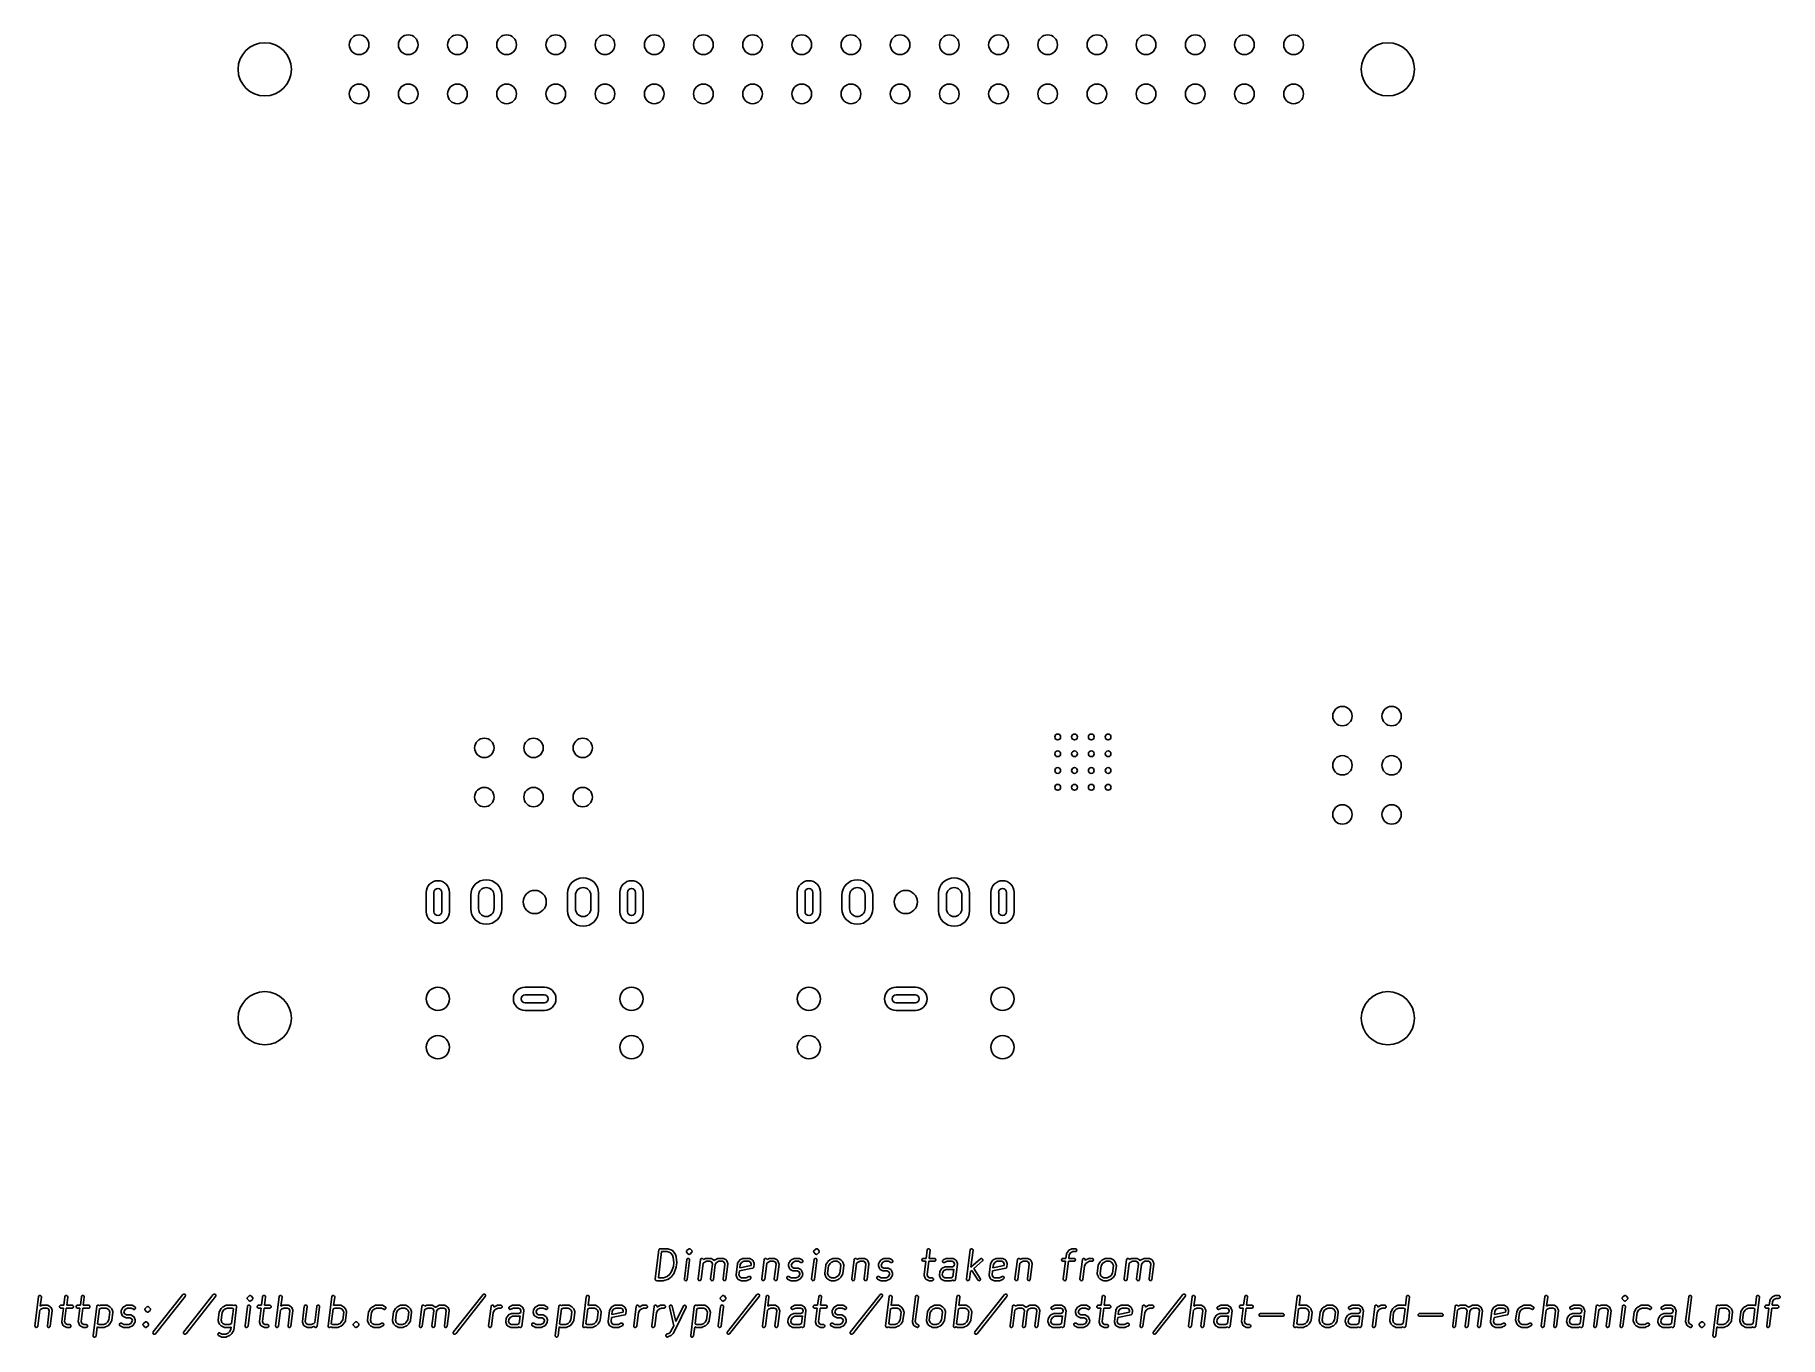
# Model space of a CAD drawing. Header units: inches. Extents: x 1.58 to 5.13, y -4.78 to -2.13.
import ezdxf

# ---------------------------------------------------------------- set-up
doc = ezdxf.new("R2010")
doc.units = ezdxf.units.IN
doc.header["$MEASUREMENT"] = 0
doc.layers.add('BLACK', color=250, linetype='CONTINUOUS')

msp = doc.modelspace()

# ---------------------------------------------------------------- linework, layer by layer
at = {"layer": 'BLACK', "linetype": 'CONTINUOUS'}
for p, q in [((2.3756, -3.878), (2.3756, -3.9173)), ((2.3913, -3.878), (2.3913, -3.9173)), ((2.4071, -3.9173), (2.4071, -3.878)), ((2.4228, -3.9173), (2.4228, -3.878)), ((2.4661, -3.8839), (2.4661, -3.9114)), ((2.4819, -3.8839), (2.4819, -3.9114)), ((2.5134, -3.9114), (2.5134, -3.8839)), ((2.5291, -3.9114), (2.5291, -3.8839)), ((2.663, -3.8799), (2.663, -3.9154)), ((2.6787, -3.8839), (2.6787, -3.9114)), ((2.7102, -3.9114), (2.7102, -3.8839)), ((2.726, -3.9154), (2.726, -3.8799)), ((2.7693, -3.878), (2.7693, -3.9173)), ((2.785, -3.878), (2.785, -3.9173)), ((2.8008, -3.9173), (2.8008, -3.878)), ((2.8165, -3.9173), (2.8165, -3.878)), ((3.1299, -3.878), (3.1299, -3.9173)), ((3.1457, -3.878), (3.1457, -3.9173)), ((3.1614, -3.9173), (3.1614, -3.878)), ((3.1772, -3.9173), (3.1772, -3.878)), ((3.2205, -3.8839), (3.2205, -3.9114)), ((3.2362, -3.8839), (3.2362, -3.9114)), ((3.2677, -3.9114), (3.2677, -3.8839)), ((3.2835, -3.9114), (3.2835, -3.8839)), ((3.4173, -3.8799), (3.4173, -3.9154)), ((3.4331, -3.8839), (3.4331, -3.9114)), ((3.4646, -3.9114), (3.4646, -3.8839)), ((3.4803, -3.9154), (3.4803, -3.8799)), ((3.5236, -3.878), (3.5236, -3.9173)), ((3.5394, -3.878), (3.5394, -3.9173)), ((3.5551, -3.9173), (3.5551, -3.878)), ((3.5709, -3.9173), (3.5709, -3.878)), ((2.6157, -4.0709), (2.5764, -4.0709)), ((3.3701, -4.0709), (3.3307, -4.0709)), ((2.6157, -4.0866), (2.5764, -4.0866)), ((2.5764, -4.1024), (2.6157, -4.1024)), ((3.3701, -4.0866), (3.3307, -4.0866)), ((3.3307, -4.1024), (3.3701, -4.1024)), ((2.5764, -4.1181), (2.6157, -4.1181)), ((3.3307, -4.1181), (3.3701, -4.1181)), ((2.8412, -4.6641), (2.8486, -4.6051)), ((2.8541, -4.6084), (2.8475, -4.6616)), ((2.8486, -4.6049), (2.8487, -4.6048)), ((2.8486, -4.6051), (2.8486, -4.6049)), ((2.8486, -4.6049), (2.8486, -4.6049)), ((2.8487, -4.6045), (2.8489, -4.6042)), ((2.8487, -4.6048), (2.8487, -4.6045)), ((2.8489, -4.6042), (2.8491, -4.6038)), ((2.8491, -4.6038), (2.8492, -4.6037)), ((2.8492, -4.6037), (2.8493, -4.6035)), ((2.8493, -4.6035), (2.8496, -4.6033)), ((2.8496, -4.6033), (2.8499, -4.603)), ((2.8499, -4.603), (2.85, -4.6029)), ((2.85, -4.6029), (2.8502, -4.6028)), ((2.8502, -4.6028), (2.8506, -4.6027)), ((2.8506, -4.6027), (2.8509, -4.6026)), ((2.8509, -4.6026), (2.8512, -4.6025)), ((2.8512, -4.6025), (2.8513, -4.6025)), ((2.8513, -4.6025), (2.8514, -4.6025)), ((2.8514, -4.6025), (2.8515, -4.6025)), ((2.8515, -4.6025), (2.8656, -4.6025)), ((2.8651, -4.6084), (2.8541, -4.6084)), ((2.872, -4.6108), (2.8651, -4.6084)), ((2.8656, -4.6025), (2.8659, -4.6025)), ((2.8659, -4.6025), (2.866, -4.6025)), ((2.866, -4.6025), (2.8661, -4.6026)), ((2.8661, -4.6026), (2.8662, -4.6026)), ((2.8662, -4.6026), (2.8662, -4.6026)), ((2.8662, -4.6026), (2.8665, -4.6027)), ((2.8665, -4.6027), (2.8746, -4.6055)), ((2.876, -4.6154), (2.872, -4.6108)), ((2.8746, -4.6055), (2.8752, -4.6057)), ((2.8752, -4.6057), (2.8753, -4.6058)), ((2.8753, -4.6058), (2.8755, -4.6059)), ((2.8755, -4.6059), (2.8759, -4.6063)), ((2.8759, -4.6063), (2.8808, -4.612)), ((2.8808, -4.612), (2.8811, -4.6123)), ((2.8811, -4.6123), (2.8811, -4.6123)), ((2.8811, -4.6123), (2.8811, -4.6124)), ((2.8811, -4.6124), (2.8811, -4.6124)), ((2.8811, -4.6124), (2.8812, -4.6125)), ((2.8812, -4.6125), (2.8814, -4.6129)), ((2.9045, -4.6081), (2.9046, -4.6075)), ((2.9045, -4.6087), (2.9045, -4.6081)), ((2.9047, -4.6092), (2.9045, -4.6087)), ((2.9045, -4.6087), (2.9045, -4.6087)), ((2.9045, -4.6087), (2.9045, -4.6087)), ((2.9046, -4.6075), (2.9048, -4.607)), ((2.9046, -4.6075), (2.9046, -4.6075)), ((2.9046, -4.6075), (2.9046, -4.6075)), ((2.9049, -4.6097), (2.9047, -4.6092)), ((2.9048, -4.607), (2.9051, -4.6065)), ((2.9049, -4.6098), (2.9049, -4.6097)), ((2.9052, -4.6102), (2.9049, -4.6098)), ((2.9049, -4.6098), (2.9049, -4.6098)), ((2.9049, -4.6098), (2.9049, -4.6098)), ((2.9051, -4.6065), (2.9054, -4.6061)), ((2.9051, -4.6065), (2.9051, -4.6065)), ((2.9051, -4.6065), (2.9051, -4.6065)), ((2.9051, -4.6065), (2.9051, -4.6065)), ((2.9076, -4.613), (2.9052, -4.6102)), ((2.9054, -4.6061), (2.9086, -4.6033)), ((2.9086, -4.6033), (2.9091, -4.6029)), ((2.9091, -4.6029), (2.9091, -4.6029)), ((2.9091, -4.6029), (2.9091, -4.6029)), ((2.9091, -4.6029), (2.9092, -4.6029)), ((2.9092, -4.6029), (2.9093, -4.6028)), ((2.9093, -4.6028), (2.9097, -4.6027)), ((2.9097, -4.6027), (2.9102, -4.6025)), ((2.9102, -4.6025), (2.9102, -4.6025)), ((2.9102, -4.6025), (2.9102, -4.6025)), ((2.9102, -4.6025), (2.9103, -4.6025)), ((2.9103, -4.6025), (2.9104, -4.6025)), ((2.9104, -4.6025), (2.9108, -4.6026)), ((2.9108, -4.6026), (2.9113, -4.6026)), ((2.9113, -4.6026), (2.9113, -4.6026)), ((2.9113, -4.6026), (2.9113, -4.6026)), ((2.9113, -4.6026), (2.9114, -4.6026)), ((2.9114, -4.6026), (2.9115, -4.6027)), ((2.9115, -4.6027), (2.9119, -4.6029)), ((2.915, -4.6105), (2.9118, -4.6133)), ((2.9119, -4.6029), (2.9124, -4.6031)), ((2.9124, -4.6031), (2.9124, -4.6031)), ((2.9124, -4.6031), (2.9124, -4.6031)), ((2.9124, -4.6031), (2.9125, -4.6032)), ((2.9125, -4.6032), (2.9125, -4.6032)), ((2.9125, -4.6032), (2.9126, -4.6033)), ((2.9126, -4.6033), (2.9128, -4.6035)), ((2.9128, -4.6035), (2.9153, -4.6063)), ((2.9154, -4.6101), (2.915, -4.6105)), ((2.9153, -4.6063), (2.9156, -4.6068)), ((2.9156, -4.6095), (2.9154, -4.6101)), ((2.9154, -4.6101), (2.9154, -4.6101)), ((2.9154, -4.6101), (2.9154, -4.6101)), ((2.9154, -4.6101), (2.9154, -4.6101)), ((2.9156, -4.6068), (2.9156, -4.6068)), ((2.9156, -4.6068), (2.9156, -4.6068)), ((2.9156, -4.6068), (2.9156, -4.6068)), ((2.9156, -4.6068), (2.9158, -4.6073)), ((2.9159, -4.609), (2.9156, -4.6095)), ((2.9158, -4.6073), (2.916, -4.6079)), ((2.916, -4.6079), (2.9159, -4.6085)), ((2.9159, -4.6085), (2.9159, -4.609)), ((2.9159, -4.609), (2.9159, -4.609)), ((2.9159, -4.609), (2.9159, -4.609)), ((2.916, -4.6079), (2.916, -4.6079)), ((2.916, -4.6079), (2.916, -4.6079)), ((3.1632, -4.6081), (3.1633, -4.6075)), ((3.1632, -4.6087), (3.1632, -4.6081)), ((3.1634, -4.6092), (3.1632, -4.6087)), ((3.1632, -4.6087), (3.1632, -4.6087)), ((3.1632, -4.6087), (3.1632, -4.6087)), ((3.1633, -4.6075), (3.1635, -4.607)), ((3.1633, -4.6075), (3.1633, -4.6075)), ((3.1633, -4.6075), (3.1633, -4.6075)), ((3.1636, -4.6097), (3.1634, -4.6092)), ((3.1635, -4.607), (3.1638, -4.6065)), ((3.1636, -4.6098), (3.1636, -4.6097)), ((3.1639, -4.6102), (3.1636, -4.6098)), ((3.1636, -4.6098), (3.1636, -4.6098)), ((3.1636, -4.6098), (3.1636, -4.6098)), ((3.1638, -4.6065), (3.1642, -4.6061)), ((3.1638, -4.6065), (3.1638, -4.6065)), ((3.1638, -4.6065), (3.1638, -4.6065)), ((3.1638, -4.6065), (3.1638, -4.6065)), ((3.1664, -4.613), (3.1639, -4.6102)), ((3.1642, -4.6061), (3.1673, -4.6033)), ((3.1673, -4.6033), (3.1678, -4.6029)), ((3.1678, -4.6029), (3.1678, -4.6029)), ((3.1678, -4.6029), (3.1678, -4.6029)), ((3.1678, -4.6029), (3.1679, -4.6029)), ((3.1679, -4.6029), (3.168, -4.6028)), ((3.168, -4.6028), (3.1684, -4.6027)), ((3.1684, -4.6027), (3.1689, -4.6025)), ((3.1689, -4.6025), (3.1689, -4.6025)), ((3.1689, -4.6025), (3.1689, -4.6025)), ((3.1689, -4.6025), (3.169, -4.6025)), ((3.169, -4.6025), (3.1691, -4.6025)), ((3.1691, -4.6025), (3.1696, -4.6026)), ((3.1696, -4.6026), (3.17, -4.6026)), ((3.17, -4.6026), (3.17, -4.6026)), ((3.17, -4.6026), (3.1701, -4.6026)), ((3.1701, -4.6026), (3.1701, -4.6026)), ((3.1701, -4.6026), (3.1702, -4.6027)), ((3.1702, -4.6027), (3.1706, -4.6029)), ((3.1737, -4.6105), (3.1705, -4.6133)), ((3.1706, -4.6029), (3.1711, -4.6031)), ((3.1711, -4.6031), (3.1711, -4.6031)), ((3.1711, -4.6031), (3.1711, -4.6031)), ((3.1711, -4.6031), (3.1712, -4.6032)), ((3.1712, -4.6032), (3.1712, -4.6032)), ((3.1712, -4.6032), (3.1713, -4.6033)), ((3.1713, -4.6033), (3.1715, -4.6035)), ((3.1715, -4.6035), (3.174, -4.6063)), ((3.1741, -4.6101), (3.1737, -4.6105)), ((3.174, -4.6063), (3.1743, -4.6068)), ((3.1744, -4.6095), (3.1741, -4.6101)), ((3.1741, -4.6101), (3.1741, -4.6101)), ((3.1741, -4.6101), (3.1741, -4.6101)), ((3.1741, -4.6101), (3.1741, -4.6101)), ((3.1743, -4.6068), (3.1743, -4.6068)), ((3.1743, -4.6068), (3.1743, -4.6068)), ((3.1743, -4.6068), (3.1743, -4.6068)), ((3.1743, -4.6068), (3.1745, -4.6073)), ((3.1746, -4.609), (3.1744, -4.6095)), ((3.1745, -4.6073), (3.1747, -4.6079)), ((3.1747, -4.6079), (3.1746, -4.6085)), ((3.1746, -4.6085), (3.1746, -4.609)), ((3.1746, -4.609), (3.1746, -4.609)), ((3.1746, -4.609), (3.1746, -4.609)), ((3.1747, -4.6079), (3.1747, -4.6079)), ((3.1747, -4.6079), (3.1747, -4.6079)), ((3.392, -4.6222), (3.3941, -4.6051)), ((3.3941, -4.6051), (3.3943, -4.6045)), ((3.3943, -4.6045), (3.3948, -4.6035)), ((3.3948, -4.6035), (3.3958, -4.6028)), ((3.3958, -4.6028), (3.3969, -4.6025)), ((3.3969, -4.6025), (3.398, -4.6027)), ((3.398, -4.6027), (3.399, -4.6032)), ((3.4, -4.6058), (3.398, -4.6222)), ((3.399, -4.6032), (3.3997, -4.6041)), ((3.3997, -4.6041), (3.4, -4.6052)), ((3.4, -4.6052), (3.4, -4.6058)), ((3.4739, -4.6641), (3.4813, -4.6051)), ((3.4813, -4.6051), (3.4814, -4.6045)), ((3.4814, -4.6045), (3.482, -4.6035)), ((3.482, -4.6035), (3.4829, -4.6028)), ((3.4829, -4.6028), (3.484, -4.6025)), ((3.4872, -4.6058), (3.4829, -4.6402)), ((3.484, -4.6025), (3.4852, -4.6027)), ((3.4852, -4.6027), (3.4862, -4.6032)), ((3.4862, -4.6032), (3.4869, -4.6041)), ((3.4869, -4.6041), (3.4872, -4.6052)), ((3.4872, -4.6052), (3.4872, -4.6058)), ((3.6773, -4.6128), (3.6775, -4.6123)), ((3.6775, -4.6123), (3.6811, -4.6067)), ((3.6811, -4.6067), (3.6814, -4.6062)), ((3.6814, -4.6062), (3.6816, -4.6061)), ((3.6816, -4.6061), (3.6818, -4.6059)), ((3.6818, -4.6059), (3.6823, -4.6056)), ((3.6823, -4.6056), (3.6883, -4.6028)), ((3.6856, -4.6106), (3.6829, -4.6149)), ((3.6902, -4.6084), (3.6856, -4.6106)), ((3.6883, -4.6028), (3.6888, -4.6026)), ((3.6888, -4.6026), (3.6889, -4.6026)), ((3.6889, -4.6026), (3.689, -4.6026)), ((3.689, -4.6026), (3.6895, -4.6025)), ((3.6895, -4.6025), (3.6952, -4.6025)), ((3.6952, -4.6084), (3.6902, -4.6084)), ((3.6952, -4.6025), (3.6957, -4.6026)), ((3.6957, -4.6084), (3.6952, -4.6084)), ((3.6957, -4.6026), (3.6968, -4.603)), ((3.6968, -4.6079), (3.6957, -4.6084)), ((3.6968, -4.603), (3.6976, -4.6038)), ((3.6976, -4.6071), (3.6968, -4.6079)), ((3.6976, -4.6038), (3.6981, -4.6049)), ((3.6981, -4.606), (3.6976, -4.6071)), ((3.6981, -4.6049), (3.6981, -4.606)), ((2.8742, -4.6491), (2.8782, -4.6385)), ((2.8778, -4.6202), (2.876, -4.6154)), ((2.8791, -4.6308), (2.8778, -4.6202)), ((2.8782, -4.6385), (2.8791, -4.6308)), ((2.8838, -4.6402), (2.8796, -4.6515)), ((2.8814, -4.6129), (2.8835, -4.6185)), ((2.8835, -4.6185), (2.8835, -4.6186)), ((2.8835, -4.6186), (2.8835, -4.6186)), ((2.8835, -4.6186), (2.8835, -4.6188)), ((2.8835, -4.6188), (2.8836, -4.619)), ((2.8836, -4.619), (2.8836, -4.6191)), ((2.8836, -4.6191), (2.8836, -4.6192)), ((2.8836, -4.6192), (2.885, -4.6304)), ((2.8839, -4.6399), (2.8838, -4.6401)), ((2.8838, -4.6401), (2.8838, -4.6402)), ((2.8838, -4.6402), (2.8838, -4.6402)), ((2.884, -4.6397), (2.8839, -4.6399)), ((2.885, -4.6311), (2.884, -4.6396)), ((2.884, -4.6396), (2.884, -4.6396)), ((2.884, -4.6396), (2.884, -4.6397)), ((2.885, -4.6304), (2.885, -4.6305)), ((2.885, -4.6305), (2.885, -4.6306)), ((2.885, -4.6306), (2.885, -4.6308)), ((2.885, -4.6308), (2.885, -4.631)), ((2.885, -4.631), (2.885, -4.631)), ((2.885, -4.631), (2.885, -4.6311)), ((2.9003, -4.6641), (2.9052, -4.6248)), ((2.9052, -4.6248), (2.9053, -4.6242)), ((2.9053, -4.6242), (2.9059, -4.6232)), ((2.9059, -4.6232), (2.9068, -4.6225)), ((2.911, -4.6255), (2.9061, -4.6649)), ((2.9068, -4.6225), (2.9079, -4.6222)), ((2.9079, -4.6133), (2.9076, -4.613)), ((2.908, -4.6133), (2.9079, -4.6133)), ((2.9079, -4.6133), (2.9079, -4.6133)), ((2.9079, -4.6222), (2.909, -4.6223)), ((2.9081, -4.6134), (2.908, -4.6133)), ((2.9085, -4.6136), (2.9081, -4.6134)), ((2.9081, -4.6134), (2.9081, -4.6134)), ((2.9081, -4.6134), (2.9081, -4.6134)), ((2.9089, -4.6139), (2.9085, -4.6136)), ((2.909, -4.6139), (2.9089, -4.6139)), ((2.9091, -4.6139), (2.909, -4.6139)), ((2.909, -4.6223), (2.91, -4.6229)), ((2.9096, -4.614), (2.9091, -4.6139)), ((2.9091, -4.6139), (2.9091, -4.6139)), ((2.9091, -4.6139), (2.9091, -4.6139)), ((2.9101, -4.614), (2.9096, -4.614)), ((2.91, -4.6229), (2.9108, -4.6238)), ((2.9102, -4.614), (2.9101, -4.614)), ((2.9103, -4.614), (2.9102, -4.614)), ((2.9107, -4.6139), (2.9103, -4.614)), ((2.9103, -4.614), (2.9103, -4.614)), ((2.9103, -4.614), (2.9103, -4.614)), ((2.9112, -4.6137), (2.9107, -4.6139)), ((2.9108, -4.6238), (2.9111, -4.6249)), ((2.9111, -4.6249), (2.911, -4.6255)), ((2.9113, -4.6137), (2.9112, -4.6137)), ((2.9114, -4.6136), (2.9113, -4.6136)), ((2.9113, -4.6136), (2.9113, -4.6137)), ((2.9118, -4.6133), (2.9114, -4.6136)), ((2.9114, -4.6136), (2.9114, -4.6136)), ((2.9284, -4.6641), (2.9333, -4.6248)), ((2.9333, -4.6248), (2.9334, -4.6242)), ((2.9334, -4.6242), (2.934, -4.6232)), ((2.934, -4.6232), (2.9349, -4.6225)), ((2.9383, -4.6322), (2.9342, -4.6649)), ((2.9349, -4.6225), (2.936, -4.6222)), ((2.936, -4.6222), (2.9372, -4.6223)), ((2.9372, -4.6223), (2.9382, -4.6229)), ((2.9382, -4.6229), (2.9389, -4.6238)), ((2.9403, -4.6304), (2.9383, -4.6322)), ((2.9389, -4.6238), (2.9391, -4.6245)), ((2.9391, -4.6245), (2.9434, -4.6225)), ((2.9453, -4.6281), (2.9403, -4.6304)), ((2.9434, -4.6225), (2.944, -4.6223)), ((2.944, -4.6223), (2.9441, -4.6222)), ((2.944, -4.6223), (2.944, -4.6223)), ((2.9441, -4.6222), (2.9447, -4.6222)), ((2.9447, -4.6222), (2.9531, -4.6222)), ((2.9524, -4.6281), (2.9453, -4.6281)), ((2.956, -4.63), (2.9524, -4.6281)), ((2.9531, -4.6222), (2.9537, -4.6222)), ((2.9537, -4.6222), (2.9538, -4.6223)), ((2.9537, -4.6641), (2.9575, -4.6339)), ((2.9538, -4.6223), (2.954, -4.6223)), ((2.954, -4.6223), (2.9545, -4.6225)), ((2.9545, -4.6225), (2.9598, -4.6254)), ((2.9575, -4.6339), (2.956, -4.63)), ((2.9633, -4.6346), (2.9596, -4.6649)), ((2.9598, -4.6254), (2.96, -4.6255)), ((2.96, -4.6255), (2.9601, -4.6256)), ((2.9601, -4.6256), (2.9601, -4.6256)), ((2.9601, -4.6256), (2.9603, -4.6257)), ((2.9603, -4.6257), (2.9606, -4.626)), ((2.9606, -4.626), (2.9609, -4.6264)), ((2.9609, -4.6264), (2.9609, -4.6265)), ((2.9609, -4.6265), (2.961, -4.6266)), ((2.961, -4.6266), (2.961, -4.6266)), ((2.961, -4.6266), (2.9611, -4.6269)), ((2.9611, -4.6269), (2.9612, -4.6269)), ((2.9612, -4.6269), (2.9615, -4.6264)), ((2.9615, -4.6264), (2.9619, -4.6259)), ((2.9619, -4.6259), (2.9621, -4.6258)), ((2.9621, -4.6258), (2.9623, -4.6256)), ((2.9623, -4.6256), (2.9627, -4.6253)), ((2.9627, -4.6253), (2.9687, -4.6225)), ((2.966, -4.6303), (2.9633, -4.6346)), ((2.9706, -4.6281), (2.966, -4.6303)), ((2.9687, -4.6225), (2.9693, -4.6223)), ((2.9693, -4.6223), (2.9694, -4.6222)), ((2.9693, -4.6223), (2.9693, -4.6223)), ((2.9694, -4.6222), (2.97, -4.6222)), ((2.97, -4.6222), (2.9784, -4.6222)), ((2.9777, -4.6281), (2.9706, -4.6281)), ((2.9813, -4.63), (2.9777, -4.6281)), ((2.9784, -4.6222), (2.979, -4.6222)), ((2.979, -4.6222), (2.9791, -4.6223)), ((2.979, -4.6641), (2.9828, -4.6339)), ((2.9791, -4.6223), (2.9793, -4.6223)), ((2.9793, -4.6223), (2.9798, -4.6225)), ((2.9798, -4.6225), (2.9851, -4.6254)), ((2.9828, -4.6339), (2.9813, -4.63)), ((2.9887, -4.6339), (2.9849, -4.6649)), ((2.9851, -4.6254), (2.9853, -4.6255)), ((2.9853, -4.6255), (2.9854, -4.6256)), ((2.9854, -4.6256), (2.9854, -4.6256)), ((2.9854, -4.6256), (2.9856, -4.6257)), ((2.9856, -4.6257), (2.9859, -4.626)), ((2.9859, -4.626), (2.9862, -4.6264)), ((2.9862, -4.6264), (2.9863, -4.6265)), ((2.9863, -4.6265), (2.9863, -4.6266)), ((2.9863, -4.6266), (2.9863, -4.6266)), ((2.9863, -4.6266), (2.9865, -4.6269)), ((2.9865, -4.6269), (2.9886, -4.6325)), ((2.9886, -4.6325), (2.9887, -4.6331)), ((2.9887, -4.6331), (2.9887, -4.6332)), ((2.9887, -4.6332), (2.9887, -4.6334)), ((2.9887, -4.6334), (2.9887, -4.6339)), ((3.0054, -4.6557), (3.0082, -4.6332)), ((3.0082, -4.6332), (3.0083, -4.6327)), ((3.0083, -4.6325), (3.0086, -4.632)), ((3.0083, -4.6326), (3.0083, -4.6325)), ((3.0083, -4.6327), (3.0083, -4.6326)), ((3.0086, -4.632), (3.0121, -4.6264)), ((3.0124, -4.6473), (3.0113, -4.6557)), ((3.0121, -4.6264), (3.0125, -4.6259)), ((3.0391, -4.6421), (3.0124, -4.6473)), ((3.0125, -4.6259), (3.0127, -4.6258)), ((3.0127, -4.6258), (3.0129, -4.6256)), ((3.0129, -4.6256), (3.0134, -4.6253)), ((3.014, -4.6346), (3.0131, -4.6412)), ((3.0131, -4.6412), (3.0359, -4.6367)), ((3.0134, -4.6253), (3.0193, -4.6225)), ((3.0167, -4.6303), (3.014, -4.6346)), ((3.0213, -4.6281), (3.0167, -4.6303)), ((3.0193, -4.6225), (3.0199, -4.6223)), ((3.0199, -4.6223), (3.02, -4.6223)), ((3.02, -4.6223), (3.02, -4.6222)), ((3.02, -4.6222), (3.0206, -4.6222)), ((3.0206, -4.6222), (3.0318, -4.6222)), ((3.0311, -4.6281), (3.0213, -4.6281)), ((3.0347, -4.63), (3.0311, -4.6281)), ((3.0318, -4.6222), (3.0324, -4.6222)), ((3.0324, -4.6222), (3.0326, -4.6223)), ((3.0326, -4.6223), (3.0327, -4.6223)), ((3.0327, -4.6223), (3.0332, -4.6225)), ((3.0332, -4.6225), (3.0385, -4.6254)), ((3.0362, -4.6339), (3.0347, -4.63)), ((3.0359, -4.6367), (3.0362, -4.6339)), ((3.0385, -4.6254), (3.0388, -4.6255)), ((3.0388, -4.6255), (3.0388, -4.6256)), ((3.0388, -4.6256), (3.0389, -4.6256)), ((3.0389, -4.6256), (3.039, -4.6257)), ((3.039, -4.6257), (3.0393, -4.626)), ((3.0396, -4.6419), (3.0391, -4.6421)), ((3.0393, -4.626), (3.0396, -4.6264)), ((3.0396, -4.6264), (3.0397, -4.6265)), ((3.0397, -4.6419), (3.0396, -4.6419)), ((3.0397, -4.6265), (3.0397, -4.6266)), ((3.0397, -4.6266), (3.0397, -4.6266)), ((3.0397, -4.6266), (3.0399, -4.6269)), ((3.0398, -4.6418), (3.0397, -4.6419)), ((3.0402, -4.6416), (3.0398, -4.6418)), ((3.0399, -4.6269), (3.042, -4.6325)), ((3.0406, -4.6413), (3.0402, -4.6416)), ((3.0407, -4.6412), (3.0406, -4.6413)), ((3.0408, -4.6411), (3.0407, -4.6412)), ((3.041, -4.6407), (3.0408, -4.6411)), ((3.0413, -4.6403), (3.041, -4.6407)), ((3.0415, -4.6396), (3.0413, -4.6401)), ((3.0413, -4.6401), (3.0413, -4.6402)), ((3.0413, -4.6402), (3.0413, -4.6403)), ((3.0422, -4.6339), (3.0415, -4.6396)), ((3.042, -4.6325), (3.0421, -4.6331)), ((3.0421, -4.6331), (3.0421, -4.6332)), ((3.0421, -4.6332), (3.0422, -4.6334)), ((3.0422, -4.6334), (3.0422, -4.6339)), ((3.0577, -4.6641), (3.0627, -4.6248)), ((3.0627, -4.6248), (3.0628, -4.6242)), ((3.0628, -4.6242), (3.0634, -4.6232)), ((3.0634, -4.6232), (3.0643, -4.6225)), ((3.0677, -4.6322), (3.0636, -4.6649)), ((3.0643, -4.6225), (3.0654, -4.6222)), ((3.0654, -4.6222), (3.0665, -4.6223)), ((3.0665, -4.6223), (3.0675, -4.6229)), ((3.0675, -4.6229), (3.0682, -4.6238)), ((3.0697, -4.6304), (3.0677, -4.6322)), ((3.0682, -4.6238), (3.0684, -4.6245)), ((3.0684, -4.6245), (3.0728, -4.6225)), ((3.0747, -4.6281), (3.0697, -4.6304)), ((3.0728, -4.6225), (3.0733, -4.6223)), ((3.0733, -4.6223), (3.0734, -4.6223)), ((3.0734, -4.6223), (3.0735, -4.6222)), ((3.0735, -4.6222), (3.074, -4.6222)), ((3.074, -4.6222), (3.0825, -4.6222)), ((3.0817, -4.6281), (3.0747, -4.6281)), ((3.0854, -4.63), (3.0817, -4.6281)), ((3.0825, -4.6222), (3.083, -4.6222)), ((3.083, -4.6222), (3.0832, -4.6223)), ((3.0831, -4.6641), (3.0868, -4.6339)), ((3.0832, -4.6223), (3.0833, -4.6223)), ((3.0833, -4.6223), (3.0839, -4.6225)), ((3.0839, -4.6225), (3.0891, -4.6254)), ((3.0868, -4.6339), (3.0854, -4.63)), ((3.0928, -4.6339), (3.0889, -4.6649)), ((3.0891, -4.6254), (3.0894, -4.6255)), ((3.0894, -4.6255), (3.0895, -4.6256)), ((3.0895, -4.6256), (3.0895, -4.6256)), ((3.0895, -4.6256), (3.0896, -4.6257)), ((3.0896, -4.6257), (3.0899, -4.626)), ((3.0899, -4.626), (3.0902, -4.6264)), ((3.0902, -4.6264), (3.0903, -4.6265)), ((3.0903, -4.6265), (3.0903, -4.6266)), ((3.0903, -4.6266), (3.0904, -4.6266)), ((3.0904, -4.6266), (3.0905, -4.6269)), ((3.0905, -4.6269), (3.0926, -4.6325)), ((3.0926, -4.6325), (3.0928, -4.6331)), ((3.0928, -4.6331), (3.0928, -4.6332)), ((3.0928, -4.6332), (3.0928, -4.6334)), ((3.0928, -4.6334), (3.0928, -4.6339)), ((3.1119, -4.636), (3.1122, -4.6332)), ((3.1119, -4.6366), (3.1119, -4.636)), ((3.1119, -4.6367), (3.1119, -4.6366)), ((3.1119, -4.6369), (3.1119, -4.6367)), ((3.112, -4.6374), (3.1119, -4.6369)), ((3.1142, -4.6431), (3.112, -4.6374)), ((3.1122, -4.6332), (3.1124, -4.6327)), ((3.1124, -4.6325), (3.1127, -4.632)), ((3.1124, -4.6326), (3.1124, -4.6325)), ((3.1124, -4.6327), (3.1124, -4.6326)), ((3.1127, -4.632), (3.1162, -4.6264)), ((3.1143, -4.6433), (3.1142, -4.6431)), ((3.1143, -4.6434), (3.1143, -4.6433)), ((3.1143, -4.6435), (3.1143, -4.6434)), ((3.1144, -4.6436), (3.1143, -4.6435)), ((3.1147, -4.6439), (3.1144, -4.6436)), ((3.115, -4.6443), (3.1147, -4.6439)), ((3.1152, -4.6444), (3.115, -4.6443)), ((3.1153, -4.6444), (3.1152, -4.6444)), ((3.1152, -4.6444), (3.1152, -4.6444)), ((3.1155, -4.6446), (3.1153, -4.6444)), ((3.1208, -4.6474), (3.1155, -4.6446)), ((3.1162, -4.6264), (3.1165, -4.6259)), ((3.1165, -4.6259), (3.1167, -4.6258)), ((3.1167, -4.6258), (3.1169, -4.6256)), ((3.1169, -4.6256), (3.1174, -4.6253)), ((3.1174, -4.6253), (3.1234, -4.6225)), ((3.118, -4.6346), (3.1178, -4.636)), ((3.1178, -4.636), (3.1193, -4.6399)), ((3.1207, -4.6303), (3.118, -4.6346)), ((3.1193, -4.6399), (3.1229, -4.6419)), ((3.1253, -4.6281), (3.1207, -4.6303)), ((3.1213, -4.6477), (3.1208, -4.6474)), ((3.1215, -4.6477), (3.1213, -4.6477)), ((3.1216, -4.6477), (3.1215, -4.6477)), ((3.1222, -4.6478), (3.1216, -4.6477)), ((3.1299, -4.6478), (3.1222, -4.6478)), ((3.1229, -4.6419), (3.1306, -4.6419)), ((3.1234, -4.6225), (3.1239, -4.6223)), ((3.1239, -4.6223), (3.124, -4.6223)), ((3.124, -4.6223), (3.1241, -4.6222)), ((3.1241, -4.6222), (3.1246, -4.6222)), ((3.1246, -4.6222), (3.1331, -4.6222)), ((3.1323, -4.6281), (3.1253, -4.6281)), ((3.1335, -4.6497), (3.1299, -4.6478)), ((3.1306, -4.6419), (3.1312, -4.6419)), ((3.1312, -4.6419), (3.1313, -4.642)), ((3.1313, -4.642), (3.1315, -4.642)), ((3.1315, -4.642), (3.132, -4.6422)), ((3.132, -4.6422), (3.1373, -4.645)), ((3.137, -4.6306), (3.1323, -4.6281)), ((3.1331, -4.6222), (3.1337, -4.6222)), ((3.1337, -4.6222), (3.1338, -4.6223)), ((3.1338, -4.6223), (3.1339, -4.6223)), ((3.1339, -4.6223), (3.1345, -4.6225)), ((3.1345, -4.6225), (3.1397, -4.6254)), ((3.1375, -4.6308), (3.137, -4.6306)), ((3.1373, -4.645), (3.1375, -4.6452)), ((3.1386, -4.6309), (3.1375, -4.6308)), ((3.1375, -4.6452), (3.1376, -4.6452)), ((3.1376, -4.6452), (3.1377, -4.6453)), ((3.1377, -4.6453), (3.1378, -4.6454)), ((3.1378, -4.6454), (3.1381, -4.6457)), ((3.1381, -4.6457), (3.1384, -4.6461)), ((3.1384, -4.6461), (3.1385, -4.6462)), ((3.1385, -4.6462), (3.1385, -4.6462)), ((3.1385, -4.6462), (3.1385, -4.6463)), ((3.1385, -4.6463), (3.1387, -4.6466)), ((3.1398, -4.6306), (3.1386, -4.6309)), ((3.1387, -4.6466), (3.1408, -4.6522)), ((3.1397, -4.6254), (3.1402, -4.6257)), ((3.1406, -4.6298), (3.1398, -4.6306)), ((3.1402, -4.6257), (3.141, -4.6266)), ((3.1412, -4.6288), (3.1406, -4.6298)), ((3.141, -4.6266), (3.1413, -4.6277)), ((3.1413, -4.6277), (3.1412, -4.6288)), ((3.159, -4.6641), (3.1639, -4.6248)), ((3.1639, -4.6248), (3.164, -4.6242)), ((3.164, -4.6242), (3.1646, -4.6232)), ((3.1646, -4.6232), (3.1655, -4.6225)), ((3.1698, -4.6255), (3.1648, -4.6649)), ((3.1655, -4.6225), (3.1666, -4.6222)), ((3.1666, -4.6133), (3.1664, -4.613)), ((3.1667, -4.6133), (3.1666, -4.6133)), ((3.1666, -4.6222), (3.1678, -4.6223)), ((3.1668, -4.6134), (3.1667, -4.6133)), ((3.1667, -4.6133), (3.1667, -4.6133)), ((3.1672, -4.6136), (3.1668, -4.6134)), ((3.1668, -4.6134), (3.1668, -4.6134)), ((3.1668, -4.6134), (3.1668, -4.6134)), ((3.1677, -4.6139), (3.1672, -4.6136)), ((3.1678, -4.6139), (3.1677, -4.6139)), ((3.1677, -4.6139), (3.1677, -4.6139)), ((3.1683, -4.614), (3.1678, -4.6139)), ((3.1678, -4.6139), (3.1678, -4.6139)), ((3.1678, -4.6139), (3.1678, -4.6139)), ((3.1678, -4.6223), (3.1688, -4.6229)), ((3.1688, -4.614), (3.1683, -4.614)), ((3.1689, -4.614), (3.1688, -4.614)), ((3.1688, -4.6229), (3.1695, -4.6238)), ((3.169, -4.614), (3.1689, -4.614)), ((3.1694, -4.6139), (3.169, -4.614)), ((3.169, -4.614), (3.169, -4.614)), ((3.169, -4.614), (3.169, -4.614)), ((3.1699, -4.6137), (3.1694, -4.6139)), ((3.1695, -4.6238), (3.1698, -4.6249)), ((3.1698, -4.6249), (3.1698, -4.6255)), ((3.17, -4.6137), (3.1699, -4.6137)), ((3.1701, -4.6136), (3.17, -4.6137)), ((3.1705, -4.6133), (3.1701, -4.6136)), ((3.1701, -4.6136), (3.1701, -4.6136)), ((3.1701, -4.6136), (3.1701, -4.6136)), ((3.1857, -4.6529), (3.1878, -4.636)), ((3.1878, -4.636), (3.1879, -4.6355)), ((3.1879, -4.6355), (3.188, -4.6354)), ((3.188, -4.6353), (3.1882, -4.6348)), ((3.188, -4.6354), (3.188, -4.6353)), ((3.1882, -4.6348), (3.1917, -4.6292)), ((3.1936, -4.6374), (3.1916, -4.6529)), ((3.1917, -4.6292), (3.1919, -4.629)), ((3.1919, -4.629), (3.192, -4.6289)), ((3.1919, -4.629), (3.1919, -4.629)), ((3.192, -4.6289), (3.1921, -4.6287)), ((3.1921, -4.6287), (3.1922, -4.6287)), ((3.1922, -4.6287), (3.1923, -4.6286)), ((3.1923, -4.6286), (3.1955, -4.6257)), ((3.1965, -4.6327), (3.1936, -4.6374)), ((3.1955, -4.6257), (3.1956, -4.6256)), ((3.1956, -4.6256), (3.1957, -4.6256)), ((3.1957, -4.6256), (3.1958, -4.6255)), ((3.1958, -4.6255), (3.1959, -4.6254)), ((3.1959, -4.6254), (3.196, -4.6254)), ((3.196, -4.6254), (3.1962, -4.6253)), ((3.1962, -4.6253), (3.2021, -4.6225)), ((3.1991, -4.6304), (3.1965, -4.6327)), ((3.204, -4.6281), (3.1991, -4.6304)), ((3.2021, -4.6225), (3.2027, -4.6223)), ((3.2027, -4.6223), (3.2028, -4.6222)), ((3.2027, -4.6223), (3.2027, -4.6223)), ((3.2028, -4.6222), (3.2034, -4.6222)), ((3.2034, -4.6222), (3.2118, -4.6222)), ((3.2111, -4.6281), (3.204, -4.6281)), ((3.2152, -4.6303), (3.2111, -4.6281)), ((3.2118, -4.6222), (3.2124, -4.6222)), ((3.2124, -4.6222), (3.2125, -4.6223)), ((3.2125, -4.6223), (3.2127, -4.6223)), ((3.2127, -4.6223), (3.2132, -4.6225)), ((3.2132, -4.6225), (3.2185, -4.6254)), ((3.217, -4.6323), (3.2152, -4.6303)), ((3.2167, -4.6523), (3.2186, -4.6367)), ((3.2186, -4.6367), (3.217, -4.6323)), ((3.2185, -4.6254), (3.2188, -4.6256)), ((3.2188, -4.6256), (3.2189, -4.6256)), ((3.2189, -4.6256), (3.2189, -4.6256)), ((3.2189, -4.6256), (3.219, -4.6257)), ((3.219, -4.6257), (3.219, -4.6257)), ((3.219, -4.6257), (3.2193, -4.626)), ((3.2193, -4.626), (3.2218, -4.6288)), ((3.2218, -4.6288), (3.222, -4.6292)), ((3.222, -4.6292), (3.2221, -4.6292)), ((3.2221, -4.6292), (3.2221, -4.6293)), ((3.2221, -4.6293), (3.2221, -4.6293)), ((3.2221, -4.6293), (3.2221, -4.6294)), ((3.2221, -4.6294), (3.2223, -4.6297)), ((3.2223, -4.6297), (3.2244, -4.6354)), ((3.2246, -4.6368), (3.2225, -4.6536)), ((3.2244, -4.6354), (3.2246, -4.6359)), ((3.2246, -4.6359), (3.2246, -4.6361)), ((3.2246, -4.6361), (3.2246, -4.6362)), ((3.2246, -4.6362), (3.2246, -4.6368)), ((3.2405, -4.6641), (3.2455, -4.6248)), ((3.2455, -4.6248), (3.2456, -4.6242)), ((3.2456, -4.6242), (3.2462, -4.6232)), ((3.2462, -4.6232), (3.2471, -4.6225)), ((3.2505, -4.6322), (3.2464, -4.6649)), ((3.2471, -4.6225), (3.2482, -4.6222)), ((3.2482, -4.6222), (3.2493, -4.6223)), ((3.2493, -4.6223), (3.2503, -4.6229)), ((3.2503, -4.6229), (3.251, -4.6238)), ((3.2525, -4.6304), (3.2505, -4.6322)), ((3.251, -4.6238), (3.2512, -4.6245)), ((3.2512, -4.6245), (3.2556, -4.6225)), ((3.2575, -4.6281), (3.2525, -4.6304)), ((3.2556, -4.6225), (3.2561, -4.6223)), ((3.2561, -4.6223), (3.2562, -4.6223)), ((3.2562, -4.6223), (3.2562, -4.6222)), ((3.2562, -4.6222), (3.2568, -4.6222)), ((3.2568, -4.6222), (3.2653, -4.6222)), ((3.2645, -4.6281), (3.2575, -4.6281)), ((3.2682, -4.63), (3.2645, -4.6281)), ((3.2653, -4.6222), (3.2658, -4.6222)), ((3.2658, -4.6222), (3.266, -4.6223)), ((3.2658, -4.6641), (3.2696, -4.6339)), ((3.266, -4.6223), (3.2661, -4.6223)), ((3.2661, -4.6223), (3.2666, -4.6225)), ((3.2666, -4.6225), (3.2719, -4.6254)), ((3.2696, -4.6339), (3.2682, -4.63)), ((3.2756, -4.6339), (3.2717, -4.6649)), ((3.2719, -4.6254), (3.2722, -4.6255)), ((3.2722, -4.6255), (3.2723, -4.6256)), ((3.2723, -4.6256), (3.2723, -4.6256)), ((3.2723, -4.6256), (3.2724, -4.6257)), ((3.2724, -4.6257), (3.2727, -4.626)), ((3.2727, -4.626), (3.273, -4.6264)), ((3.273, -4.6264), (3.2731, -4.6265)), ((3.2731, -4.6265), (3.2731, -4.6266)), ((3.2731, -4.6266), (3.2732, -4.6266)), ((3.2732, -4.6266), (3.2733, -4.6269)), ((3.2733, -4.6269), (3.2754, -4.6325)), ((3.2754, -4.6325), (3.2756, -4.6331)), ((3.2756, -4.6331), (3.2755, -4.6332)), ((3.2755, -4.6332), (3.2756, -4.6334)), ((3.2756, -4.6334), (3.2756, -4.6339)), ((3.2947, -4.636), (3.295, -4.6332)), ((3.2947, -4.6366), (3.2947, -4.636)), ((3.2947, -4.6367), (3.2947, -4.6366)), ((3.2947, -4.6369), (3.2947, -4.6367)), ((3.2948, -4.6374), (3.2947, -4.6369)), ((3.2969, -4.6431), (3.2948, -4.6374)), ((3.295, -4.6332), (3.2951, -4.6327)), ((3.2951, -4.6327), (3.2952, -4.6326)), ((3.2952, -4.6325), (3.2954, -4.632)), ((3.2952, -4.6326), (3.2952, -4.6325)), ((3.2954, -4.632), (3.299, -4.6264)), ((3.2971, -4.6433), (3.2969, -4.6431)), ((3.2971, -4.6434), (3.2971, -4.6433)), ((3.2971, -4.6435), (3.2971, -4.6434)), ((3.2972, -4.6436), (3.2971, -4.6435)), ((3.2975, -4.6439), (3.2972, -4.6436)), ((3.2978, -4.6443), (3.2975, -4.6439)), ((3.2979, -4.6444), (3.2978, -4.6443)), ((3.298, -4.6444), (3.2979, -4.6444)), ((3.2981, -4.6444), (3.298, -4.6444)), ((3.2983, -4.6446), (3.2981, -4.6444)), ((3.3036, -4.6474), (3.2983, -4.6446)), ((3.299, -4.6264), (3.2993, -4.6259)), ((3.2993, -4.6259), (3.2995, -4.6258)), ((3.2995, -4.6258), (3.2997, -4.6256)), ((3.2997, -4.6256), (3.3002, -4.6253)), ((3.3002, -4.6253), (3.3062, -4.6225)), ((3.3008, -4.6346), (3.3006, -4.636)), ((3.3006, -4.636), (3.3021, -4.6399)), ((3.3035, -4.6303), (3.3008, -4.6346)), ((3.3021, -4.6399), (3.3057, -4.6419)), ((3.3081, -4.6281), (3.3035, -4.6303)), ((3.3041, -4.6477), (3.3036, -4.6474)), ((3.3043, -4.6477), (3.3041, -4.6477)), ((3.3044, -4.6477), (3.3043, -4.6477)), ((3.305, -4.6478), (3.3044, -4.6477)), ((3.3127, -4.6478), (3.305, -4.6478)), ((3.3057, -4.6419), (3.3134, -4.6419)), ((3.3062, -4.6225), (3.3067, -4.6223)), ((3.3067, -4.6223), (3.3068, -4.6223)), ((3.3068, -4.6223), (3.3069, -4.6222)), ((3.3069, -4.6222), (3.3074, -4.6222)), ((3.3074, -4.6222), (3.3159, -4.6222)), ((3.3151, -4.6281), (3.3081, -4.6281)), ((3.3163, -4.6497), (3.3127, -4.6478)), ((3.3134, -4.6419), (3.314, -4.6419)), ((3.314, -4.6419), (3.3141, -4.642)), ((3.3141, -4.642), (3.3143, -4.642)), ((3.3143, -4.642), (3.3148, -4.6422)), ((3.3148, -4.6422), (3.3201, -4.645)), ((3.3198, -4.6306), (3.3151, -4.6281)), ((3.3159, -4.6222), (3.3165, -4.6222)), ((3.3165, -4.6222), (3.3166, -4.6223)), ((3.3166, -4.6223), (3.3167, -4.6223)), ((3.3167, -4.6223), (3.3173, -4.6225)), ((3.3173, -4.6225), (3.3225, -4.6254)), ((3.3203, -4.6308), (3.3198, -4.6306)), ((3.3201, -4.645), (3.3203, -4.6452)), ((3.3214, -4.6309), (3.3203, -4.6308)), ((3.3203, -4.6452), (3.3204, -4.6452)), ((3.3204, -4.6452), (3.3204, -4.6453)), ((3.3204, -4.6453), (3.3206, -4.6454)), ((3.3206, -4.6454), (3.3209, -4.6457)), ((3.3209, -4.6457), (3.3212, -4.6461)), ((3.3212, -4.6461), (3.3213, -4.6462)), ((3.3213, -4.6462), (3.3213, -4.6462)), ((3.3213, -4.6462), (3.3213, -4.6463)), ((3.3213, -4.6463), (3.3215, -4.6466)), ((3.3225, -4.6306), (3.3214, -4.6309)), ((3.3215, -4.6466), (3.3236, -4.6522)), ((3.3225, -4.6254), (3.323, -4.6257)), ((3.3234, -4.6298), (3.3225, -4.6306)), ((3.323, -4.6257), (3.3238, -4.6266)), ((3.324, -4.6288), (3.3234, -4.6298)), ((3.3238, -4.6266), (3.3241, -4.6277)), ((3.3241, -4.6277), (3.324, -4.6288)), ((3.3833, -4.6246), (3.3837, -4.6235)), ((3.3833, -4.6257), (3.3833, -4.6246)), ((3.3837, -4.6268), (3.3833, -4.6257)), ((3.3837, -4.6235), (3.3845, -4.6227)), ((3.3845, -4.6276), (3.3837, -4.6268)), ((3.3845, -4.6227), (3.3856, -4.6222)), ((3.3856, -4.628), (3.3845, -4.6276)), ((3.3856, -4.6222), (3.3862, -4.6222)), ((3.3862, -4.6281), (3.3856, -4.628)), ((3.3862, -4.6222), (3.392, -4.6222)), ((3.3913, -4.6281), (3.3862, -4.6281)), ((3.3878, -4.6557), (3.3913, -4.6281)), ((3.3972, -4.6281), (3.3938, -4.6557)), ((3.4087, -4.6281), (3.3972, -4.6281)), ((3.398, -4.6222), (3.4087, -4.6222)), ((3.4087, -4.6222), (3.4093, -4.6222)), ((3.4093, -4.628), (3.4087, -4.6281)), ((3.4093, -4.6222), (3.4103, -4.6227)), ((3.4103, -4.6276), (3.4093, -4.628)), ((3.4103, -4.6227), (3.4111, -4.6235)), ((3.4111, -4.6268), (3.4103, -4.6276)), ((3.4111, -4.6235), (3.4116, -4.6246)), ((3.4116, -4.6257), (3.4111, -4.6268)), ((3.4116, -4.6246), (3.4116, -4.6257)), ((3.4199, -4.6489), (3.4234, -4.6433)), ((3.4234, -4.6433), (3.4237, -4.6428)), ((3.4237, -4.6428), (3.424, -4.6427)), ((3.424, -4.6427), (3.4241, -4.6425)), ((3.4241, -4.6425), (3.4246, -4.6422)), ((3.4246, -4.6422), (3.4306, -4.6393)), ((3.4251, -4.6275), (3.4255, -4.6264)), ((3.4251, -4.6287), (3.4251, -4.6275)), ((3.4256, -4.6297), (3.4251, -4.6287)), ((3.4279, -4.6471), (3.4252, -4.6515)), ((3.4255, -4.6264), (3.4263, -4.6256)), ((3.4265, -4.6305), (3.4256, -4.6297)), ((3.4263, -4.6256), (3.4268, -4.6253)), ((3.4276, -4.6309), (3.4265, -4.6305)), ((3.4268, -4.6253), (3.4327, -4.6225)), ((3.4287, -4.6308), (3.4276, -4.6309)), ((3.4325, -4.645), (3.4279, -4.6471)), ((3.4293, -4.6306), (3.4287, -4.6308)), ((3.4346, -4.6281), (3.4293, -4.6306)), ((3.4306, -4.6393), (3.4312, -4.6392)), ((3.4312, -4.6392), (3.4312, -4.6391)), ((3.4312, -4.6391), (3.4313, -4.6391)), ((3.4313, -4.6391), (3.4319, -4.6391)), ((3.4319, -4.6391), (3.4453, -4.6391)), ((3.4459, -4.645), (3.4325, -4.645)), ((3.4327, -4.6225), (3.4333, -4.6223)), ((3.4333, -4.6223), (3.4334, -4.6222)), ((3.4333, -4.6223), (3.4333, -4.6223)), ((3.4334, -4.6222), (3.434, -4.6222)), ((3.434, -4.6222), (3.4452, -4.6222)), ((3.4445, -4.6281), (3.4346, -4.6281)), ((3.4481, -4.63), (3.4445, -4.6281)), ((3.4452, -4.6222), (3.4458, -4.6222)), ((3.4453, -4.6391), (3.4492, -4.6372)), ((3.4458, -4.6222), (3.4459, -4.6223)), ((3.4459, -4.6223), (3.4461, -4.6223)), ((3.4465, -4.6449), (3.4459, -4.645)), ((3.4461, -4.6223), (3.4466, -4.6225)), ((3.4464, -4.6597), (3.4483, -4.6442)), ((3.4466, -4.6449), (3.4465, -4.6449)), ((3.4466, -4.6225), (3.4519, -4.6254)), ((3.4472, -4.6447), (3.4466, -4.6449)), ((3.4466, -4.6449), (3.4466, -4.6449)), ((3.4483, -4.6442), (3.4472, -4.6447)), ((3.4496, -4.6339), (3.4481, -4.63)), ((3.4492, -4.6372), (3.4496, -4.6339)), ((3.4555, -4.6339), (3.4517, -4.6649)), ((3.4519, -4.6254), (3.4522, -4.6255)), ((3.4522, -4.6255), (3.4522, -4.6256)), ((3.4522, -4.6256), (3.4523, -4.6256)), ((3.4523, -4.6256), (3.4524, -4.6257)), ((3.4524, -4.6257), (3.4527, -4.626)), ((3.4527, -4.626), (3.453, -4.6264)), ((3.453, -4.6264), (3.4531, -4.6265)), ((3.4531, -4.6265), (3.4531, -4.6266)), ((3.4531, -4.6266), (3.4531, -4.6266)), ((3.4531, -4.6266), (3.4533, -4.6269)), ((3.4533, -4.6269), (3.4554, -4.6325)), ((3.4554, -4.6325), (3.4555, -4.6331)), ((3.4555, -4.6331), (3.4555, -4.6332)), ((3.4555, -4.6332), (3.4556, -4.6334)), ((3.4556, -4.6334), (3.4555, -4.6339)), ((3.4847, -4.6465), (3.4818, -4.6491)), ((3.4829, -4.6402), (3.5023, -4.6229)), ((3.4969, -4.6661), (3.4847, -4.6465)), ((3.5063, -4.6274), (3.4891, -4.6426)), ((3.4891, -4.6426), (3.5019, -4.6629)), ((3.5023, -4.6229), (3.5028, -4.6226)), ((3.5028, -4.6226), (3.5039, -4.6222)), ((3.5039, -4.6222), (3.505, -4.6223)), ((3.505, -4.6223), (3.5061, -4.6228)), ((3.5061, -4.6228), (3.5068, -4.6237)), ((3.5066, -4.6269), (3.5063, -4.6274)), ((3.5071, -4.6259), (3.5066, -4.6269)), ((3.5068, -4.6237), (3.5072, -4.6247)), ((3.5072, -4.6247), (3.5071, -4.6259)), ((3.52, -4.6557), (3.5228, -4.6332)), ((3.5228, -4.6332), (3.5229, -4.6327)), ((3.5229, -4.6327), (3.523, -4.6326)), ((3.523, -4.6325), (3.5232, -4.632)), ((3.523, -4.6326), (3.523, -4.6325)), ((3.5232, -4.632), (3.5267, -4.6264)), ((3.527, -4.6473), (3.5259, -4.6557)), ((3.5267, -4.6264), (3.5271, -4.6259)), ((3.5537, -4.6421), (3.527, -4.6473)), ((3.5271, -4.6259), (3.5273, -4.6258)), ((3.5273, -4.6258), (3.5275, -4.6256)), ((3.5275, -4.6256), (3.528, -4.6253)), ((3.5286, -4.6346), (3.5278, -4.6412)), ((3.5278, -4.6412), (3.5505, -4.6367)), ((3.528, -4.6253), (3.534, -4.6225)), ((3.5313, -4.6303), (3.5286, -4.6346)), ((3.5359, -4.6281), (3.5313, -4.6303)), ((3.534, -4.6225), (3.5345, -4.6223)), ((3.5345, -4.6223), (3.5346, -4.6223)), ((3.5346, -4.6223), (3.5346, -4.6222)), ((3.5346, -4.6222), (3.5352, -4.6222)), ((3.5352, -4.6222), (3.5465, -4.6222)), ((3.5457, -4.6281), (3.5359, -4.6281)), ((3.5494, -4.63), (3.5457, -4.6281)), ((3.5465, -4.6222), (3.547, -4.6222)), ((3.547, -4.6222), (3.5472, -4.6223)), ((3.5472, -4.6223), (3.5473, -4.6223)), ((3.5473, -4.6223), (3.5479, -4.6225)), ((3.5479, -4.6225), (3.5531, -4.6254)), ((3.5508, -4.6339), (3.5494, -4.63)), ((3.5505, -4.6367), (3.5508, -4.6339)), ((3.5531, -4.6254), (3.5534, -4.6255)), ((3.5534, -4.6255), (3.5535, -4.6256)), ((3.5535, -4.6256), (3.5535, -4.6256)), ((3.5535, -4.6256), (3.5536, -4.6257)), ((3.5536, -4.6257), (3.5539, -4.626)), ((3.5543, -4.6419), (3.5537, -4.6421)), ((3.5539, -4.626), (3.5543, -4.6264)), ((3.5543, -4.6264), (3.5543, -4.6265)), ((3.5543, -4.6265), (3.5543, -4.6266)), ((3.5543, -4.6266), (3.5544, -4.6266)), ((3.5544, -4.6419), (3.5543, -4.6419)), ((3.5544, -4.6266), (3.5545, -4.6269)), ((3.5545, -4.6418), (3.5544, -4.6419)), ((3.5545, -4.6269), (3.5566, -4.6325)), ((3.5548, -4.6416), (3.5545, -4.6418)), ((3.5552, -4.6413), (3.5548, -4.6416)), ((3.5553, -4.6412), (3.5552, -4.6413)), ((3.5554, -4.6411), (3.5553, -4.6412)), ((3.5556, -4.6407), (3.5554, -4.6411)), ((3.5559, -4.6403), (3.5556, -4.6407)), ((3.556, -4.6401), (3.5559, -4.6402)), ((3.5559, -4.6402), (3.5559, -4.6403)), ((3.5561, -4.6396), (3.556, -4.6401)), ((3.5568, -4.6339), (3.5561, -4.6396)), ((3.5566, -4.6325), (3.5568, -4.6331)), ((3.5568, -4.6331), (3.5568, -4.6332)), ((3.5568, -4.6332), (3.5568, -4.6334)), ((3.5568, -4.6334), (3.5568, -4.6339)), ((3.5724, -4.6641), (3.5773, -4.6248)), ((3.5773, -4.6248), (3.5774, -4.6242)), ((3.5774, -4.6242), (3.578, -4.6232)), ((3.578, -4.6232), (3.5789, -4.6225)), ((3.5823, -4.6322), (3.5782, -4.6649)), ((3.5789, -4.6225), (3.58, -4.6222)), ((3.58, -4.6222), (3.5811, -4.6223)), ((3.5811, -4.6223), (3.5821, -4.6229)), ((3.5821, -4.6229), (3.5829, -4.6238)), ((3.5843, -4.6304), (3.5823, -4.6322)), ((3.5829, -4.6238), (3.583, -4.6245)), ((3.583, -4.6245), (3.5874, -4.6225)), ((3.5893, -4.6281), (3.5843, -4.6304)), ((3.5874, -4.6225), (3.5879, -4.6223)), ((3.5879, -4.6223), (3.588, -4.6223)), ((3.588, -4.6223), (3.5881, -4.6222)), ((3.5881, -4.6222), (3.5887, -4.6222)), ((3.5887, -4.6222), (3.5971, -4.6222)), ((3.5964, -4.6281), (3.5893, -4.6281)), ((3.6, -4.63), (3.5964, -4.6281)), ((3.5971, -4.6222), (3.5977, -4.6222)), ((3.5977, -4.6222), (3.5978, -4.6223)), ((3.5977, -4.6641), (3.6015, -4.6339)), ((3.5978, -4.6223), (3.5979, -4.6223)), ((3.5979, -4.6223), (3.5985, -4.6225)), ((3.5985, -4.6225), (3.6038, -4.6254)), ((3.6015, -4.6339), (3.6, -4.63)), ((3.6074, -4.6339), (3.6035, -4.6649)), ((3.6038, -4.6254), (3.604, -4.6255)), ((3.604, -4.6255), (3.6041, -4.6256)), ((3.6041, -4.6256), (3.6041, -4.6256)), ((3.6041, -4.6256), (3.6042, -4.6257)), ((3.6042, -4.6257), (3.6045, -4.626)), ((3.6045, -4.626), (3.6049, -4.6264)), ((3.6049, -4.6264), (3.6049, -4.6265)), ((3.6049, -4.6265), (3.605, -4.6266)), ((3.605, -4.6266), (3.605, -4.6266)), ((3.605, -4.6266), (3.6051, -4.6269)), ((3.6051, -4.6269), (3.6072, -4.6325)), ((3.6072, -4.6325), (3.6074, -4.6331)), ((3.6074, -4.6331), (3.6074, -4.6332)), ((3.6074, -4.6332), (3.6074, -4.6334)), ((3.6074, -4.6334), (3.6074, -4.6339)), ((3.6673, -4.6246), (3.6678, -4.6235)), ((3.6673, -4.6257), (3.6673, -4.6246)), ((3.6678, -4.6268), (3.6673, -4.6257)), ((3.6678, -4.6235), (3.6686, -4.6227)), ((3.6686, -4.6276), (3.6678, -4.6268)), ((3.6686, -4.6227), (3.6696, -4.6222)), ((3.6696, -4.628), (3.6686, -4.6276)), ((3.6696, -4.6222), (3.6702, -4.6222)), ((3.6702, -4.6281), (3.6696, -4.628)), ((3.6702, -4.6222), (3.676, -4.6222)), ((3.6753, -4.6281), (3.6702, -4.6281)), ((3.6708, -4.6641), (3.6753, -4.6281)), ((3.676, -4.6222), (3.6771, -4.6135)), ((3.6812, -4.6281), (3.6767, -4.6649)), ((3.6771, -4.6135), (3.6772, -4.613)), ((3.6772, -4.613), (3.6773, -4.6129)), ((3.6773, -4.6129), (3.6773, -4.6128)), ((3.6927, -4.6281), (3.6812, -4.6281)), ((3.6829, -4.6149), (3.682, -4.6222)), ((3.682, -4.6222), (3.6927, -4.6222)), ((3.6927, -4.6222), (3.6933, -4.6222)), ((3.6933, -4.628), (3.6927, -4.6281)), ((3.6933, -4.6222), (3.6943, -4.6227)), ((3.6943, -4.6276), (3.6933, -4.628)), ((3.6943, -4.6227), (3.6952, -4.6235)), ((3.6952, -4.6268), (3.6943, -4.6276)), ((3.6952, -4.6235), (3.6956, -4.6246)), ((3.6956, -4.6257), (3.6952, -4.6268)), ((3.6956, -4.6246), (3.6956, -4.6257)), ((3.7045, -4.6641), (3.7095, -4.6248)), ((3.7095, -4.6248), (3.7096, -4.6242)), ((3.7096, -4.6242), (3.7102, -4.6232)), ((3.7102, -4.6232), (3.7111, -4.6225)), ((3.7138, -4.6374), (3.7104, -4.6649)), ((3.7111, -4.6225), (3.7122, -4.6222)), ((3.7122, -4.6222), (3.7133, -4.6223)), ((3.7133, -4.6223), (3.7143, -4.6229)), ((3.7168, -4.6327), (3.7138, -4.6374)), ((3.7143, -4.6229), (3.715, -4.6238)), ((3.715, -4.6238), (3.7153, -4.6249)), ((3.7153, -4.6255), (3.7152, -4.6262)), ((3.7152, -4.6262), (3.7157, -4.6257)), ((3.7153, -4.6249), (3.7153, -4.6255)), ((3.7157, -4.6257), (3.7159, -4.6256)), ((3.7159, -4.6256), (3.716, -4.6255)), ((3.7159, -4.6256), (3.7159, -4.6256)), ((3.716, -4.6255), (3.7162, -4.6254)), ((3.7162, -4.6254), (3.7164, -4.6253)), ((3.7162, -4.6254), (3.7162, -4.6254)), ((3.7164, -4.6253), (3.7224, -4.6225)), ((3.7193, -4.6304), (3.7168, -4.6327)), ((3.7243, -4.6281), (3.7193, -4.6304)), ((3.7224, -4.6225), (3.7229, -4.6223)), ((3.7229, -4.6223), (3.723, -4.6223)), ((3.723, -4.6223), (3.7231, -4.6222)), ((3.7231, -4.6222), (3.7236, -4.6222)), ((3.7236, -4.6222), (3.7293, -4.6222)), ((3.7293, -4.6281), (3.7243, -4.6281)), ((3.7293, -4.6222), (3.7298, -4.6222)), ((3.7298, -4.628), (3.7293, -4.6281)), ((3.7298, -4.6222), (3.7309, -4.6227)), ((3.7309, -4.6276), (3.7298, -4.628)), ((3.7309, -4.6227), (3.7317, -4.6235)), ((3.7317, -4.6268), (3.7309, -4.6276)), ((3.7317, -4.6235), (3.7322, -4.6246)), ((3.7322, -4.6257), (3.7317, -4.6268)), ((3.7322, -4.6246), (3.7322, -4.6257)), ((3.7397, -4.6529), (3.7418, -4.636)), ((3.7418, -4.636), (3.7419, -4.6355)), ((3.7419, -4.6355), (3.742, -4.6354)), ((3.742, -4.6353), (3.7422, -4.6348)), ((3.742, -4.6354), (3.742, -4.6353)), ((3.7422, -4.6348), (3.7457, -4.6292)), ((3.7476, -4.6374), (3.7456, -4.6529)), ((3.7457, -4.6292), (3.7459, -4.629)), ((3.7459, -4.629), (3.746, -4.6289)), ((3.7459, -4.629), (3.7459, -4.629)), ((3.746, -4.6289), (3.7461, -4.6287)), ((3.7461, -4.6287), (3.7463, -4.6286)), ((3.7461, -4.6287), (3.7461, -4.6287)), ((3.7463, -4.6286), (3.7494, -4.6257)), ((3.7505, -4.6327), (3.7476, -4.6374)), ((3.7494, -4.6257), (3.7496, -4.6256)), ((3.7496, -4.6256), (3.7497, -4.6256)), ((3.7497, -4.6256), (3.7498, -4.6255)), ((3.7498, -4.6255), (3.7499, -4.6254)), ((3.7499, -4.6254), (3.75, -4.6254)), ((3.75, -4.6254), (3.7501, -4.6253)), ((3.7501, -4.6253), (3.7561, -4.6225)), ((3.753, -4.6304), (3.7505, -4.6327)), ((3.758, -4.6281), (3.753, -4.6304)), ((3.7561, -4.6225), (3.7567, -4.6223)), ((3.7567, -4.6223), (3.7568, -4.6222)), ((3.7567, -4.6223), (3.7567, -4.6223)), ((3.7568, -4.6222), (3.7574, -4.6222)), ((3.7574, -4.6222), (3.7658, -4.6222)), ((3.7651, -4.6281), (3.758, -4.6281)), ((3.7692, -4.6303), (3.7651, -4.6281)), ((3.7658, -4.6222), (3.7664, -4.6222)), ((3.7664, -4.6222), (3.7665, -4.6223)), ((3.7665, -4.6223), (3.7667, -4.6223)), ((3.7667, -4.6223), (3.7672, -4.6225)), ((3.7672, -4.6225), (3.7725, -4.6254)), ((3.771, -4.6323), (3.7692, -4.6303)), ((3.7707, -4.6523), (3.7726, -4.6367)), ((3.7726, -4.6367), (3.771, -4.6323)), ((3.7725, -4.6254), (3.7728, -4.6256)), ((3.7728, -4.6256), (3.7729, -4.6256)), ((3.7729, -4.6256), (3.7729, -4.6256)), ((3.7729, -4.6256), (3.773, -4.6257)), ((3.773, -4.6257), (3.773, -4.6257)), ((3.773, -4.6257), (3.7733, -4.626)), ((3.7733, -4.626), (3.7758, -4.6288)), ((3.7758, -4.6288), (3.776, -4.6292)), ((3.776, -4.6292), (3.7761, -4.6292)), ((3.7761, -4.6292), (3.7761, -4.6293)), ((3.7761, -4.6293), (3.7761, -4.6293)), ((3.7761, -4.6293), (3.7761, -4.6294)), ((3.7761, -4.6294), (3.7763, -4.6297)), ((3.7763, -4.6297), (3.7784, -4.6354)), ((3.7786, -4.6368), (3.7765, -4.6536)), ((3.7784, -4.6354), (3.7786, -4.6359)), ((3.7786, -4.6359), (3.7786, -4.6361)), ((3.7786, -4.6361), (3.7786, -4.6362)), ((3.7786, -4.6362), (3.7786, -4.6368)), ((3.7945, -4.6641), (3.7994, -4.6248)), ((3.7994, -4.6248), (3.7996, -4.6242)), ((3.7996, -4.6242), (3.8001, -4.6232)), ((3.8001, -4.6232), (3.8011, -4.6225)), ((3.8045, -4.6322), (3.8004, -4.6649)), ((3.8011, -4.6225), (3.8022, -4.6222)), ((3.8022, -4.6222), (3.8033, -4.6223)), ((3.8033, -4.6223), (3.8043, -4.6229)), ((3.8043, -4.6229), (3.805, -4.6238)), ((3.8065, -4.6304), (3.8045, -4.6322)), ((3.805, -4.6238), (3.8052, -4.6245)), ((3.8052, -4.6245), (3.8096, -4.6225)), ((3.8115, -4.6281), (3.8065, -4.6304)), ((3.8096, -4.6225), (3.8101, -4.6223)), ((3.8101, -4.6223), (3.8102, -4.6223)), ((3.8102, -4.6223), (3.8102, -4.6222)), ((3.8102, -4.6222), (3.8108, -4.6222)), ((3.8108, -4.6222), (3.8192, -4.6222)), ((3.8185, -4.6281), (3.8115, -4.6281)), ((3.8221, -4.63), (3.8185, -4.6281)), ((3.8192, -4.6222), (3.8198, -4.6222)), ((3.8198, -4.6222), (3.82, -4.6223)), ((3.8198, -4.6641), (3.8236, -4.6339)), ((3.82, -4.6223), (3.8201, -4.6223)), ((3.8201, -4.6223), (3.8206, -4.6225)), ((3.8206, -4.6225), (3.8259, -4.6254)), ((3.8236, -4.6339), (3.8221, -4.63)), ((3.8295, -4.6346), (3.8257, -4.6649)), ((3.8259, -4.6254), (3.8262, -4.6255)), ((3.8262, -4.6255), (3.8262, -4.6256)), ((3.8262, -4.6256), (3.8263, -4.6256)), ((3.8263, -4.6256), (3.8264, -4.6257)), ((3.8264, -4.6257), (3.8267, -4.626)), ((3.8267, -4.626), (3.827, -4.6264)), ((3.827, -4.6264), (3.8271, -4.6265)), ((3.8271, -4.6265), (3.8271, -4.6266)), ((3.8271, -4.6266), (3.8271, -4.6266)), ((3.8271, -4.6266), (3.8273, -4.6269)), ((3.8273, -4.6269), (3.8276, -4.6264)), ((3.8273, -4.6269), (3.8273, -4.6269)), ((3.8276, -4.6264), (3.828, -4.6259)), ((3.828, -4.6259), (3.8282, -4.6258)), ((3.8282, -4.6258), (3.8284, -4.6256)), ((3.8284, -4.6256), (3.8289, -4.6253)), ((3.8289, -4.6253), (3.8349, -4.6225)), ((3.8322, -4.6303), (3.8295, -4.6346)), ((3.8368, -4.6281), (3.8322, -4.6303)), ((3.8349, -4.6225), (3.8354, -4.6223)), ((3.8354, -4.6223), (3.8355, -4.6223)), ((3.8355, -4.6223), (3.8355, -4.6222)), ((3.8355, -4.6222), (3.8361, -4.6222)), ((3.8361, -4.6222), (3.8446, -4.6222)), ((3.8438, -4.6281), (3.8368, -4.6281)), ((3.8475, -4.63), (3.8438, -4.6281)), ((3.8446, -4.6222), (3.8451, -4.6222)), ((3.8451, -4.6222), (3.8453, -4.6223)), ((3.8451, -4.6641), (3.8489, -4.6339)), ((3.8453, -4.6223), (3.8454, -4.6223)), ((3.8454, -4.6223), (3.8459, -4.6225)), ((3.8459, -4.6225), (3.8512, -4.6254)), ((3.8489, -4.6339), (3.8475, -4.63)), ((3.8549, -4.6339), (3.851, -4.6649)), ((3.8512, -4.6254), (3.8515, -4.6255)), ((3.8515, -4.6255), (3.8516, -4.6256)), ((3.8516, -4.6256), (3.8516, -4.6256)), ((3.8516, -4.6256), (3.8517, -4.6257)), ((3.8517, -4.6257), (3.852, -4.626)), ((3.852, -4.626), (3.8523, -4.6264)), ((3.8523, -4.6264), (3.8524, -4.6265)), ((3.8524, -4.6265), (3.8524, -4.6266)), ((3.8524, -4.6266), (3.8525, -4.6266)), ((3.8525, -4.6266), (3.8526, -4.6269)), ((3.8526, -4.6269), (3.8547, -4.6325)), ((3.8547, -4.6325), (3.8549, -4.6331)), ((3.8549, -4.6331), (3.8548, -4.6332)), ((3.8548, -4.6332), (3.8549, -4.6334)), ((3.8549, -4.6334), (3.8549, -4.6339)), ((2.8412, -4.6647), (2.8412, -4.6641)), ((2.8412, -4.6649), (2.8412, -4.6647)), ((2.8412, -4.6651), (2.8412, -4.6649)), ((2.8414, -4.6655), (2.8412, -4.6651)), ((2.8415, -4.6658), (2.8414, -4.6655)), ((2.8416, -4.666), (2.8415, -4.6658)), ((2.8417, -4.6662), (2.8416, -4.666)), ((2.842, -4.6664), (2.8417, -4.6662)), ((2.8422, -4.6667), (2.842, -4.6664)), ((2.8424, -4.6668), (2.8422, -4.6667)), ((2.8425, -4.667), (2.8424, -4.6668)), ((2.8429, -4.6671), (2.8425, -4.667)), ((2.8432, -4.6673), (2.8429, -4.6671)), ((2.8434, -4.6673), (2.8432, -4.6673)), ((2.8436, -4.6674), (2.8434, -4.6673)), ((2.8441, -4.6675), (2.8436, -4.6674)), ((2.8582, -4.6675), (2.8441, -4.6675)), ((2.8475, -4.6616), (2.8577, -4.6616)), ((2.8577, -4.6616), (2.8655, -4.6591)), ((2.8585, -4.6674), (2.8582, -4.6675)), ((2.8587, -4.6674), (2.8585, -4.6674)), ((2.8585, -4.6674), (2.8585, -4.6674)), ((2.8588, -4.6674), (2.8587, -4.6674)), ((2.8591, -4.6673), (2.8588, -4.6674)), ((2.8588, -4.6674), (2.8588, -4.6674)), ((2.8679, -4.6645), (2.8591, -4.6673)), ((2.8655, -4.6591), (2.871, -4.6542)), ((2.8684, -4.6643), (2.8679, -4.6645)), ((2.8685, -4.6642), (2.8684, -4.6643)), ((2.8684, -4.6643), (2.8684, -4.6643)), ((2.8689, -4.6639), (2.8685, -4.6642)), ((2.8753, -4.6583), (2.8689, -4.6639)), ((2.871, -4.6542), (2.8742, -4.6491)), ((2.8754, -4.6581), (2.8753, -4.6583)), ((2.8755, -4.6581), (2.8754, -4.6581)), ((2.8756, -4.658), (2.8755, -4.6581)), ((2.8757, -4.6579), (2.8756, -4.658)), ((2.8758, -4.6576), (2.8757, -4.6578)), ((2.8757, -4.6578), (2.8757, -4.6579)), ((2.8793, -4.652), (2.8758, -4.6576)), ((2.8795, -4.6518), (2.8793, -4.652)), ((2.8793, -4.652), (2.8793, -4.652)), ((2.8793, -4.652), (2.8793, -4.652)), ((2.8796, -4.6515), (2.8795, -4.6518)), ((2.8796, -4.6515), (2.8796, -4.6515)), ((2.8796, -4.6515), (2.8796, -4.6515)), ((2.9002, -4.6647), (2.9003, -4.6641)), ((2.9006, -4.6658), (2.9002, -4.6647)), ((2.9013, -4.6667), (2.9006, -4.6658)), ((2.9023, -4.6673), (2.9013, -4.6667)), ((2.9034, -4.6675), (2.9023, -4.6673)), ((2.9045, -4.6672), (2.9034, -4.6675)), ((2.9054, -4.6664), (2.9045, -4.6672)), ((2.906, -4.6654), (2.9054, -4.6664)), ((2.9061, -4.6649), (2.906, -4.6654)), ((2.9284, -4.6647), (2.9284, -4.6641)), ((2.9287, -4.6658), (2.9284, -4.6647)), ((2.9294, -4.6667), (2.9287, -4.6658)), ((2.9304, -4.6673), (2.9294, -4.6667)), ((2.9315, -4.6675), (2.9304, -4.6673)), ((2.9326, -4.6672), (2.9315, -4.6675)), ((2.9335, -4.6664), (2.9326, -4.6672)), ((2.9341, -4.6654), (2.9335, -4.6664)), ((2.9342, -4.6649), (2.9341, -4.6654)), ((2.9537, -4.6647), (2.9537, -4.6641)), ((2.954, -4.6658), (2.9537, -4.6647)), ((2.9547, -4.6667), (2.954, -4.6658)), ((2.9557, -4.6673), (2.9547, -4.6667)), ((2.9568, -4.6675), (2.9557, -4.6673)), ((2.9579, -4.6672), (2.9568, -4.6675)), ((2.9589, -4.6664), (2.9579, -4.6672)), ((2.9594, -4.6654), (2.9589, -4.6664)), ((2.9596, -4.6649), (2.9594, -4.6654)), ((2.979, -4.6647), (2.979, -4.6641)), ((2.9793, -4.6658), (2.979, -4.6647)), ((2.98, -4.6667), (2.9793, -4.6658)), ((2.981, -4.6673), (2.98, -4.6667)), ((2.9821, -4.6675), (2.981, -4.6673)), ((2.9833, -4.6672), (2.9821, -4.6675)), ((2.9842, -4.6664), (2.9833, -4.6672)), ((2.9847, -4.6654), (2.9842, -4.6664)), ((2.9849, -4.6649), (2.9847, -4.6654)), ((3.0054, -4.6563), (3.0054, -4.6557)), ((3.0054, -4.6564), (3.0054, -4.6563)), ((3.0054, -4.6566), (3.0054, -4.6564)), ((3.0055, -4.6571), (3.0054, -4.6566)), ((3.0076, -4.6627), (3.0055, -4.6571)), ((3.0078, -4.663), (3.0076, -4.6627)), ((3.0078, -4.6631), (3.0078, -4.663)), ((3.0079, -4.6633), (3.0078, -4.6631)), ((3.0078, -4.6631), (3.0078, -4.6631)), ((3.0082, -4.6636), (3.0079, -4.6633)), ((3.0085, -4.664), (3.0082, -4.6636)), ((3.0086, -4.6641), (3.0085, -4.664)), ((3.0087, -4.6641), (3.0086, -4.6641)), ((3.0088, -4.6641), (3.0087, -4.6641)), ((3.009, -4.6643), (3.0088, -4.6641)), ((3.0143, -4.6671), (3.009, -4.6643)), ((3.0113, -4.6557), (3.0128, -4.6596)), ((3.0128, -4.6596), (3.0164, -4.6616)), ((3.0148, -4.6673), (3.0143, -4.6671)), ((3.015, -4.6674), (3.0148, -4.6673)), ((3.0151, -4.6674), (3.015, -4.6674)), ((3.0157, -4.6675), (3.0151, -4.6674)), ((3.0269, -4.6675), (3.0157, -4.6675)), ((3.0164, -4.6616), (3.0263, -4.6616)), ((3.0263, -4.6616), (3.0316, -4.659)), ((3.0275, -4.6674), (3.0269, -4.6675)), ((3.0276, -4.6674), (3.0275, -4.6674)), ((3.0282, -4.6672), (3.0276, -4.6674)), ((3.0276, -4.6674), (3.0276, -4.6674)), ((3.0342, -4.6644), (3.0282, -4.6672)), ((3.0316, -4.659), (3.0322, -4.6588)), ((3.0322, -4.6588), (3.0333, -4.6588)), ((3.0333, -4.6588), (3.0344, -4.6592)), ((3.0347, -4.6641), (3.0342, -4.6644)), ((3.0344, -4.6592), (3.0353, -4.6599)), ((3.0354, -4.6632), (3.0347, -4.6641)), ((3.0353, -4.6599), (3.0358, -4.661)), ((3.0358, -4.6621), (3.0354, -4.6632)), ((3.0358, -4.661), (3.0358, -4.6621)), ((3.0577, -4.6647), (3.0577, -4.6641)), ((3.058, -4.6658), (3.0577, -4.6647)), ((3.0587, -4.6667), (3.058, -4.6658)), ((3.0597, -4.6673), (3.0587, -4.6667)), ((3.0609, -4.6675), (3.0597, -4.6673)), ((3.062, -4.6672), (3.0609, -4.6675)), ((3.0629, -4.6664), (3.062, -4.6672)), ((3.0635, -4.6654), (3.0629, -4.6664)), ((3.0636, -4.6649), (3.0635, -4.6654)), ((3.083, -4.6647), (3.0831, -4.6641)), ((3.0833, -4.6658), (3.083, -4.6647)), ((3.084, -4.6667), (3.0833, -4.6658)), ((3.0851, -4.6673), (3.084, -4.6667)), ((3.0862, -4.6675), (3.0851, -4.6673)), ((3.0873, -4.6672), (3.0862, -4.6675)), ((3.0882, -4.6664), (3.0873, -4.6672)), ((3.0888, -4.6654), (3.0882, -4.6664)), ((3.0889, -4.6649), (3.0888, -4.6654)), ((3.1087, -4.662), (3.1088, -4.6608)), ((3.109, -4.6631), (3.1087, -4.662)), ((3.1088, -4.6608), (3.1094, -4.6598)), ((3.1098, -4.664), (3.109, -4.6631)), ((3.1094, -4.6598), (3.1102, -4.6591)), ((3.1103, -4.6643), (3.1098, -4.664)), ((3.1102, -4.6591), (3.1114, -4.6588)), ((3.1155, -4.6671), (3.1103, -4.6643)), ((3.1114, -4.6588), (3.1125, -4.6589)), ((3.1125, -4.6589), (3.113, -4.6591)), ((3.113, -4.6591), (3.1177, -4.6616)), ((3.1161, -4.6673), (3.1155, -4.6671)), ((3.1162, -4.6674), (3.1161, -4.6673)), ((3.1163, -4.6674), (3.1162, -4.6674)), ((3.1169, -4.6675), (3.1163, -4.6674)), ((3.1282, -4.6675), (3.1169, -4.6675)), ((3.1177, -4.6616), (3.1275, -4.6616)), ((3.1275, -4.6616), (3.1321, -4.6594)), ((3.1287, -4.6674), (3.1282, -4.6675)), ((3.1288, -4.6674), (3.1287, -4.6674)), ((3.1289, -4.6674), (3.1288, -4.6674)), ((3.1294, -4.6672), (3.1289, -4.6674)), ((3.1354, -4.6644), (3.1294, -4.6672)), ((3.1321, -4.6594), (3.1348, -4.6551)), ((3.135, -4.6536), (3.1335, -4.6497)), ((3.1348, -4.6551), (3.135, -4.6536)), ((3.1359, -4.6641), (3.1354, -4.6644)), ((3.1361, -4.6639), (3.1359, -4.6641)), ((3.1363, -4.6637), (3.1361, -4.6639)), ((3.1366, -4.6633), (3.1363, -4.6637)), ((3.1402, -4.6576), (3.1366, -4.6633)), ((3.1404, -4.6571), (3.1402, -4.6576)), ((3.1405, -4.657), (3.1404, -4.6571)), ((3.1404, -4.6571), (3.1404, -4.6571)), ((3.1406, -4.6564), (3.1405, -4.657)), ((3.1409, -4.6536), (3.1406, -4.6564)), ((3.1408, -4.6522), (3.1409, -4.6528)), ((3.1409, -4.6528), (3.1409, -4.6529)), ((3.1409, -4.6529), (3.141, -4.6531)), ((3.141, -4.6531), (3.1409, -4.6536)), ((3.159, -4.6647), (3.159, -4.6641)), ((3.1593, -4.6658), (3.159, -4.6647)), ((3.16, -4.6667), (3.1593, -4.6658)), ((3.161, -4.6673), (3.16, -4.6667)), ((3.1621, -4.6675), (3.161, -4.6673)), ((3.1632, -4.6672), (3.1621, -4.6675)), ((3.1641, -4.6664), (3.1632, -4.6672)), ((3.1647, -4.6654), (3.1641, -4.6664)), ((3.1648, -4.6649), (3.1647, -4.6654)), ((3.1857, -4.6535), (3.1857, -4.6529)), ((3.1857, -4.6536), (3.1857, -4.6535)), ((3.1857, -4.6537), (3.1857, -4.6536)), ((3.1859, -4.6543), (3.1857, -4.6537)), ((3.188, -4.6599), (3.1859, -4.6543)), ((3.1882, -4.6603), (3.188, -4.6599)), ((3.1882, -4.6604), (3.1882, -4.6603)), ((3.1883, -4.6605), (3.1882, -4.6604)), ((3.1882, -4.6604), (3.1882, -4.6604)), ((3.1882, -4.6604), (3.1882, -4.6604)), ((3.1885, -4.6608), (3.1883, -4.6605)), ((3.191, -4.6636), (3.1885, -4.6608)), ((3.1913, -4.6639), (3.191, -4.6636)), ((3.1913, -4.664), (3.1913, -4.6639)), ((3.1914, -4.664), (3.1913, -4.664)), ((3.1914, -4.6641), (3.1914, -4.664)), ((3.1914, -4.664), (3.1914, -4.664)), ((3.1918, -4.6643), (3.1914, -4.6641)), ((3.1916, -4.6529), (3.1933, -4.6574)), ((3.1971, -4.6671), (3.1918, -4.6643)), ((3.1933, -4.6574), (3.1951, -4.6594)), ((3.1951, -4.6594), (3.1992, -4.6616)), ((3.1976, -4.6673), (3.1971, -4.6671)), ((3.1978, -4.6674), (3.1976, -4.6673)), ((3.1979, -4.6674), (3.1978, -4.6674)), ((3.1985, -4.6675), (3.1979, -4.6674)), ((3.2069, -4.6675), (3.1985, -4.6675)), ((3.1992, -4.6616), (3.2062, -4.6616)), ((3.2062, -4.6616), (3.2112, -4.6592)), ((3.2075, -4.6674), (3.2069, -4.6675)), ((3.2076, -4.6674), (3.2075, -4.6674)), ((3.2075, -4.6674), (3.2075, -4.6674)), ((3.2082, -4.6672), (3.2076, -4.6674)), ((3.2141, -4.6644), (3.2082, -4.6672)), ((3.2112, -4.6592), (3.2138, -4.657)), ((3.2138, -4.657), (3.2167, -4.6523)), ((3.2143, -4.6643), (3.2141, -4.6644)), ((3.2144, -4.6642), (3.2143, -4.6643)), ((3.2145, -4.6642), (3.2144, -4.6642)), ((3.2146, -4.6641), (3.2145, -4.6642)), ((3.2147, -4.664), (3.2146, -4.6641)), ((3.2148, -4.6639), (3.2147, -4.664)), ((3.218, -4.6611), (3.2148, -4.6639)), ((3.2181, -4.661), (3.218, -4.6611)), ((3.2182, -4.6609), (3.2181, -4.661)), ((3.2183, -4.6608), (3.2182, -4.6609)), ((3.2184, -4.6607), (3.2183, -4.6608)), ((3.2185, -4.6605), (3.2184, -4.6606)), ((3.2184, -4.6606), (3.2184, -4.6607)), ((3.2221, -4.6548), (3.2185, -4.6605)), ((3.2223, -4.6543), (3.2221, -4.6548)), ((3.2224, -4.6542), (3.2223, -4.6543)), ((3.2223, -4.6543), (3.2223, -4.6543)), ((3.2225, -4.6536), (3.2224, -4.6542)), ((3.2405, -4.6647), (3.2405, -4.6641)), ((3.2408, -4.6658), (3.2405, -4.6647)), ((3.2415, -4.6667), (3.2408, -4.6658)), ((3.2425, -4.6673), (3.2415, -4.6667)), ((3.2437, -4.6675), (3.2425, -4.6673)), ((3.2448, -4.6672), (3.2437, -4.6675)), ((3.2457, -4.6664), (3.2448, -4.6672)), ((3.2463, -4.6654), (3.2457, -4.6664)), ((3.2464, -4.6649), (3.2463, -4.6654)), ((3.2658, -4.6647), (3.2658, -4.6641)), ((3.2661, -4.6658), (3.2658, -4.6647)), ((3.2668, -4.6667), (3.2661, -4.6658)), ((3.2678, -4.6673), (3.2668, -4.6667)), ((3.269, -4.6675), (3.2678, -4.6673)), ((3.2701, -4.6672), (3.269, -4.6675)), ((3.271, -4.6664), (3.2701, -4.6672)), ((3.2716, -4.6654), (3.271, -4.6664)), ((3.2717, -4.6649), (3.2716, -4.6654)), ((3.2915, -4.662), (3.2916, -4.6608)), ((3.2918, -4.6631), (3.2915, -4.662)), ((3.2916, -4.6608), (3.2921, -4.6598)), ((3.2926, -4.664), (3.2918, -4.6631)), ((3.2921, -4.6598), (3.293, -4.6591)), ((3.293, -4.6643), (3.2926, -4.664)), ((3.293, -4.6591), (3.2941, -4.6588)), ((3.2983, -4.6671), (3.293, -4.6643)), ((3.2941, -4.6588), (3.2953, -4.6589)), ((3.2953, -4.6589), (3.2958, -4.6591)), ((3.2958, -4.6591), (3.3004, -4.6616)), ((3.2989, -4.6673), (3.2983, -4.6671)), ((3.299, -4.6674), (3.2989, -4.6673)), ((3.2991, -4.6674), (3.299, -4.6674)), ((3.2997, -4.6675), (3.2991, -4.6674)), ((3.311, -4.6675), (3.2997, -4.6675)), ((3.3004, -4.6616), (3.3103, -4.6616)), ((3.3103, -4.6616), (3.3149, -4.6594)), ((3.3115, -4.6674), (3.311, -4.6675)), ((3.3116, -4.6674), (3.3115, -4.6674)), ((3.3117, -4.6674), (3.3116, -4.6674)), ((3.3122, -4.6672), (3.3117, -4.6674)), ((3.3182, -4.6644), (3.3122, -4.6672)), ((3.3149, -4.6594), (3.3176, -4.6551)), ((3.3178, -4.6536), (3.3163, -4.6497)), ((3.3176, -4.6551), (3.3178, -4.6536)), ((3.3187, -4.6641), (3.3182, -4.6644)), ((3.3189, -4.6639), (3.3187, -4.6641)), ((3.3191, -4.6637), (3.3189, -4.6639)), ((3.3194, -4.6633), (3.3191, -4.6637)), ((3.3229, -4.6576), (3.3194, -4.6633)), ((3.3232, -4.6571), (3.3229, -4.6576)), ((3.3234, -4.6564), (3.3232, -4.657)), ((3.3232, -4.657), (3.3232, -4.6571)), ((3.3232, -4.6571), (3.3232, -4.6571)), ((3.3237, -4.6536), (3.3234, -4.6564)), ((3.3236, -4.6522), (3.3237, -4.6528)), ((3.3237, -4.6528), (3.3237, -4.6529)), ((3.3237, -4.6529), (3.3237, -4.6531)), ((3.3237, -4.6531), (3.3237, -4.6536)), ((3.3878, -4.6563), (3.3878, -4.6557)), ((3.3878, -4.6564), (3.3878, -4.6563)), ((3.3878, -4.6566), (3.3878, -4.6564)), ((3.388, -4.6571), (3.3878, -4.6566)), ((3.3901, -4.6627), (3.388, -4.6571)), ((3.3902, -4.663), (3.3901, -4.6627)), ((3.3903, -4.6631), (3.3902, -4.663)), ((3.3903, -4.6633), (3.3903, -4.6631)), ((3.3903, -4.6631), (3.3903, -4.6631)), ((3.3907, -4.6636), (3.3903, -4.6633)), ((3.391, -4.664), (3.3907, -4.6636)), ((3.3911, -4.6641), (3.391, -4.664)), ((3.3912, -4.6641), (3.3911, -4.6641)), ((3.3911, -4.6641), (3.3911, -4.6641)), ((3.3915, -4.6643), (3.3912, -4.6641)), ((3.3967, -4.6671), (3.3915, -4.6643)), ((3.3938, -4.6557), (3.3952, -4.6596)), ((3.3952, -4.6596), (3.3989, -4.6616)), ((3.3973, -4.6673), (3.3967, -4.6671)), ((3.3974, -4.6674), (3.3973, -4.6673)), ((3.3976, -4.6674), (3.3974, -4.6674)), ((3.3981, -4.6675), (3.3976, -4.6674)), ((3.4038, -4.6675), (3.3981, -4.6675)), ((3.3989, -4.6616), (3.4038, -4.6616)), ((3.4038, -4.6616), (3.4043, -4.6616)), ((3.4043, -4.6674), (3.4038, -4.6675)), ((3.4043, -4.6616), (3.4054, -4.6621)), ((3.4054, -4.667), (3.4043, -4.6674)), ((3.4054, -4.6621), (3.4062, -4.6629)), ((3.4062, -4.6662), (3.4054, -4.667)), ((3.4062, -4.6629), (3.4067, -4.6639)), ((3.4067, -4.6651), (3.4062, -4.6662)), ((3.4067, -4.6639), (3.4067, -4.6651)), ((3.4187, -4.6563), (3.4188, -4.6557)), ((3.4188, -4.6564), (3.4187, -4.6563)), ((3.4188, -4.6557), (3.4195, -4.6501)), ((3.4188, -4.6566), (3.4188, -4.6564)), ((3.4189, -4.6571), (3.4188, -4.6566)), ((3.421, -4.6627), (3.4189, -4.6571)), ((3.4195, -4.6501), (3.4196, -4.6495)), ((3.4196, -4.6494), (3.4199, -4.6489)), ((3.4196, -4.6495), (3.4196, -4.6494)), ((3.4196, -4.6495), (3.4196, -4.6495)), ((3.4212, -4.663), (3.421, -4.6627)), ((3.4212, -4.6631), (3.4212, -4.663)), ((3.4213, -4.6633), (3.4212, -4.6631)), ((3.4212, -4.6631), (3.4212, -4.6631)), ((3.4216, -4.6636), (3.4213, -4.6633)), ((3.4219, -4.664), (3.4216, -4.6636)), ((3.422, -4.6641), (3.4219, -4.664)), ((3.4221, -4.6641), (3.422, -4.6641)), ((3.4224, -4.6643), (3.4221, -4.6641)), ((3.4221, -4.6641), (3.4221, -4.6641)), ((3.4277, -4.6671), (3.4224, -4.6643)), ((3.4252, -4.6515), (3.4247, -4.6557)), ((3.4247, -4.6557), (3.4262, -4.6596)), ((3.4262, -4.6596), (3.4298, -4.6616)), ((3.4282, -4.6673), (3.4277, -4.6671)), ((3.4284, -4.6674), (3.4282, -4.6673)), ((3.4285, -4.6674), (3.4284, -4.6674)), ((3.4291, -4.6675), (3.4285, -4.6674)), ((3.4431, -4.6675), (3.4291, -4.6675)), ((3.4298, -4.6616), (3.4425, -4.6616)), ((3.4425, -4.6616), (3.4464, -4.6597)), ((3.4437, -4.6674), (3.4431, -4.6675)), ((3.4438, -4.6674), (3.4437, -4.6674)), ((3.4444, -4.6672), (3.4438, -4.6674)), ((3.4438, -4.6674), (3.4438, -4.6674)), ((3.4464, -4.6662), (3.4444, -4.6672)), ((3.4468, -4.6667), (3.4464, -4.6662)), ((3.4478, -4.6673), (3.4468, -4.6667)), ((3.449, -4.6675), (3.4478, -4.6673)), ((3.4501, -4.6672), (3.449, -4.6675)), ((3.451, -4.6664), (3.4501, -4.6672)), ((3.4516, -4.6654), (3.451, -4.6664)), ((3.4517, -4.6649), (3.4516, -4.6654)), ((3.4739, -4.6647), (3.4739, -4.6641)), ((3.4742, -4.6658), (3.4739, -4.6647)), ((3.4749, -4.6667), (3.4742, -4.6658)), ((3.4759, -4.6673), (3.4749, -4.6667)), ((3.4771, -4.6675), (3.4759, -4.6673)), ((3.4782, -4.6672), (3.4771, -4.6675)), ((3.4791, -4.6664), (3.4782, -4.6672)), ((3.4797, -4.6654), (3.4791, -4.6664)), ((3.4798, -4.6649), (3.4797, -4.6654)), ((3.4818, -4.6491), (3.4798, -4.6649)), ((3.4972, -4.6665), (3.4969, -4.6661)), ((3.4982, -4.6672), (3.4972, -4.6665)), ((3.4993, -4.6675), (3.4982, -4.6672)), ((3.5004, -4.6673), (3.4993, -4.6675)), ((3.5014, -4.6667), (3.5004, -4.6673)), ((3.5021, -4.6657), (3.5014, -4.6667)), ((3.5019, -4.6629), (3.5021, -4.6635)), ((3.5021, -4.6635), (3.5023, -4.6646)), ((3.5023, -4.6646), (3.5021, -4.6657)), ((3.52, -4.6563), (3.52, -4.6557)), ((3.52, -4.6564), (3.52, -4.6563)), ((3.52, -4.6566), (3.52, -4.6564)), ((3.5202, -4.6571), (3.52, -4.6566)), ((3.5223, -4.6627), (3.5202, -4.6571)), ((3.5224, -4.663), (3.5223, -4.6627)), ((3.5224, -4.6631), (3.5224, -4.663)), ((3.5225, -4.6631), (3.5224, -4.6631)), ((3.5225, -4.6633), (3.5225, -4.6631)), ((3.5228, -4.6636), (3.5225, -4.6633)), ((3.5232, -4.664), (3.5228, -4.6636)), ((3.5233, -4.6641), (3.5232, -4.664)), ((3.5234, -4.6641), (3.5233, -4.6641)), ((3.5233, -4.6641), (3.5233, -4.6641)), ((3.5236, -4.6643), (3.5234, -4.6641)), ((3.5289, -4.6671), (3.5236, -4.6643)), ((3.5259, -4.6557), (3.5274, -4.6596)), ((3.5274, -4.6596), (3.531, -4.6616)), ((3.5294, -4.6673), (3.5289, -4.6671)), ((3.5296, -4.6674), (3.5294, -4.6673)), ((3.5297, -4.6674), (3.5296, -4.6674)), ((3.5303, -4.6675), (3.5297, -4.6674)), ((3.5415, -4.6675), (3.5303, -4.6675)), ((3.531, -4.6616), (3.5409, -4.6616)), ((3.5409, -4.6616), (3.5463, -4.659)), ((3.5421, -4.6674), (3.5415, -4.6675)), ((3.5422, -4.6674), (3.5421, -4.6674)), ((3.5423, -4.6674), (3.5422, -4.6674)), ((3.5428, -4.6672), (3.5423, -4.6674)), ((3.5488, -4.6644), (3.5428, -4.6672)), ((3.5463, -4.659), (3.5468, -4.6588)), ((3.5468, -4.6588), (3.548, -4.6588)), ((3.548, -4.6588), (3.549, -4.6592)), ((3.5493, -4.6641), (3.5488, -4.6644)), ((3.549, -4.6592), (3.5499, -4.6599)), ((3.5501, -4.6632), (3.5493, -4.6641)), ((3.5499, -4.6599), (3.5504, -4.661)), ((3.5504, -4.6621), (3.5501, -4.6632)), ((3.5504, -4.661), (3.5504, -4.6621)), ((3.5724, -4.6647), (3.5724, -4.6641)), ((3.5727, -4.6658), (3.5724, -4.6647)), ((3.5734, -4.6667), (3.5727, -4.6658)), ((3.5744, -4.6673), (3.5734, -4.6667)), ((3.5755, -4.6675), (3.5744, -4.6673)), ((3.5766, -4.6672), (3.5755, -4.6675)), ((3.5775, -4.6664), (3.5766, -4.6672)), ((3.5781, -4.6654), (3.5775, -4.6664)), ((3.5782, -4.6649), (3.5781, -4.6654)), ((3.5977, -4.6647), (3.5977, -4.6641)), ((3.598, -4.6658), (3.5977, -4.6647)), ((3.5987, -4.6667), (3.598, -4.6658)), ((3.5997, -4.6673), (3.5987, -4.6667)), ((3.6008, -4.6675), (3.5997, -4.6673)), ((3.6019, -4.6672), (3.6008, -4.6675)), ((3.6028, -4.6664), (3.6019, -4.6672)), ((3.6034, -4.6654), (3.6028, -4.6664)), ((3.6035, -4.6649), (3.6034, -4.6654)), ((3.6708, -4.6647), (3.6708, -4.6641)), ((3.6711, -4.6658), (3.6708, -4.6647)), ((3.6718, -4.6667), (3.6711, -4.6658)), ((3.6728, -4.6673), (3.6718, -4.6667)), ((3.6739, -4.6675), (3.6728, -4.6673)), ((3.675, -4.6672), (3.6739, -4.6675)), ((3.676, -4.6664), (3.675, -4.6672)), ((3.6765, -4.6654), (3.676, -4.6664)), ((3.6767, -4.6649), (3.6765, -4.6654)), ((3.7045, -4.6647), (3.7045, -4.6641)), ((3.7048, -4.6658), (3.7045, -4.6647)), ((3.7055, -4.6667), (3.7048, -4.6658)), ((3.7065, -4.6673), (3.7055, -4.6667)), ((3.7077, -4.6675), (3.7065, -4.6673)), ((3.7088, -4.6672), (3.7077, -4.6675)), ((3.7097, -4.6664), (3.7088, -4.6672)), ((3.7103, -4.6654), (3.7097, -4.6664)), ((3.7104, -4.6649), (3.7103, -4.6654)), ((3.7397, -4.6535), (3.7397, -4.6529)), ((3.7397, -4.6536), (3.7397, -4.6535)), ((3.7397, -4.6537), (3.7397, -4.6536)), ((3.7399, -4.6543), (3.7397, -4.6537)), ((3.742, -4.6599), (3.7399, -4.6543)), ((3.7421, -4.6603), (3.742, -4.6599)), ((3.7422, -4.6604), (3.7421, -4.6603)), ((3.7423, -4.6605), (3.7422, -4.6604)), ((3.7422, -4.6604), (3.7422, -4.6604)), ((3.7422, -4.6604), (3.7422, -4.6604)), ((3.7425, -4.6608), (3.7423, -4.6605)), ((3.745, -4.6636), (3.7425, -4.6608)), ((3.7453, -4.6639), (3.745, -4.6636)), ((3.7453, -4.664), (3.7453, -4.6639)), ((3.7454, -4.664), (3.7453, -4.664)), ((3.7454, -4.6641), (3.7454, -4.664)), ((3.7454, -4.664), (3.7454, -4.664)), ((3.7458, -4.6643), (3.7454, -4.6641)), ((3.7456, -4.6529), (3.7473, -4.6574)), ((3.7511, -4.6671), (3.7458, -4.6643)), ((3.7473, -4.6574), (3.7491, -4.6594)), ((3.7491, -4.6594), (3.7532, -4.6616)), ((3.7516, -4.6673), (3.7511, -4.6671)), ((3.7518, -4.6674), (3.7516, -4.6673)), ((3.7519, -4.6674), (3.7518, -4.6674)), ((3.7525, -4.6675), (3.7519, -4.6674)), ((3.7609, -4.6675), (3.7525, -4.6675)), ((3.7532, -4.6616), (3.7602, -4.6616)), ((3.7602, -4.6616), (3.7652, -4.6592)), ((3.7615, -4.6674), (3.7609, -4.6675)), ((3.7616, -4.6674), (3.7615, -4.6674)), ((3.7615, -4.6674), (3.7615, -4.6674)), ((3.7622, -4.6672), (3.7616, -4.6674)), ((3.7681, -4.6644), (3.7622, -4.6672)), ((3.7652, -4.6592), (3.7678, -4.657)), ((3.7678, -4.657), (3.7707, -4.6523)), ((3.7683, -4.6643), (3.7681, -4.6644)), ((3.7684, -4.6642), (3.7683, -4.6643)), ((3.7685, -4.6642), (3.7684, -4.6642)), ((3.7686, -4.6641), (3.7685, -4.6642)), ((3.7687, -4.664), (3.7686, -4.6641)), ((3.7688, -4.6639), (3.7687, -4.664)), ((3.772, -4.6611), (3.7688, -4.6639)), ((3.7721, -4.661), (3.772, -4.6611)), ((3.7722, -4.6609), (3.7721, -4.661)), ((3.7723, -4.6608), (3.7722, -4.6609)), ((3.7724, -4.6607), (3.7723, -4.6608)), ((3.7725, -4.6605), (3.7724, -4.6606)), ((3.7724, -4.6606), (3.7724, -4.6607)), ((3.7761, -4.6548), (3.7725, -4.6605)), ((3.7763, -4.6543), (3.7761, -4.6548)), ((3.7764, -4.6542), (3.7763, -4.6543)), ((3.7763, -4.6543), (3.7763, -4.6543)), ((3.7765, -4.6536), (3.7764, -4.6542)), ((3.7945, -4.6647), (3.7945, -4.6641)), ((3.7948, -4.6658), (3.7945, -4.6647)), ((3.7955, -4.6667), (3.7948, -4.6658)), ((3.7965, -4.6673), (3.7955, -4.6667)), ((3.7977, -4.6675), (3.7965, -4.6673)), ((3.7988, -4.6672), (3.7977, -4.6675)), ((3.7997, -4.6664), (3.7988, -4.6672)), ((3.8003, -4.6654), (3.7997, -4.6664)), ((3.8004, -4.6649), (3.8003, -4.6654)), ((3.8198, -4.6647), (3.8198, -4.6641)), ((3.8201, -4.6658), (3.8198, -4.6647)), ((3.8208, -4.6667), (3.8201, -4.6658)), ((3.8218, -4.6673), (3.8208, -4.6667)), ((3.823, -4.6675), (3.8218, -4.6673)), ((3.8241, -4.6672), (3.823, -4.6675)), ((3.825, -4.6664), (3.8241, -4.6672)), ((3.8256, -4.6654), (3.825, -4.6664)), ((3.8257, -4.6649), (3.8256, -4.6654)), ((3.8451, -4.6647), (3.8451, -4.6641)), ((3.8454, -4.6658), (3.8451, -4.6647)), ((3.8461, -4.6667), (3.8454, -4.6658)), ((3.8471, -4.6673), (3.8461, -4.6667)), ((3.8483, -4.6675), (3.8471, -4.6673)), ((3.8494, -4.6672), (3.8483, -4.6675)), ((3.8503, -4.6664), (3.8494, -4.6672)), ((3.8509, -4.6654), (3.8503, -4.6664)), ((3.851, -4.6649), (3.8509, -4.6654)), ((1.58, -4.7592), (1.5873, -4.7002)), ((1.5873, -4.7002), (1.5875, -4.6996)), ((1.5875, -4.6996), (1.588, -4.6986)), ((1.588, -4.6986), (1.5889, -4.6979)), ((1.5889, -4.6979), (1.5901, -4.6976)), ((1.5901, -4.6976), (1.5912, -4.6977)), ((1.5932, -4.7009), (1.5909, -4.7195)), ((1.5909, -4.7195), (1.595, -4.7175)), ((1.5912, -4.6977), (1.5922, -4.6983)), ((1.5922, -4.6983), (1.5929, -4.6992)), ((1.5929, -4.6992), (1.5932, -4.7003)), ((1.5932, -4.7003), (1.5932, -4.7009)), ((1.595, -4.7175), (1.5955, -4.7174)), ((1.5955, -4.7174), (1.5956, -4.7174)), ((1.5956, -4.7174), (1.5957, -4.7173)), ((1.5957, -4.7173), (1.5962, -4.7173)), ((1.5962, -4.7173), (1.6047, -4.7173)), ((1.6047, -4.7173), (1.6053, -4.7173)), ((1.6053, -4.7173), (1.6054, -4.7174)), ((1.6054, -4.7174), (1.6055, -4.7174)), ((1.6055, -4.7174), (1.6061, -4.7176)), ((1.6061, -4.7176), (1.6113, -4.7204)), ((1.6299, -4.7196), (1.6303, -4.7186)), ((1.6303, -4.7186), (1.6312, -4.7178)), ((1.6312, -4.7178), (1.6322, -4.7173)), ((1.6322, -4.7173), (1.6328, -4.7173)), ((1.6328, -4.7173), (1.6386, -4.7173)), ((1.6386, -4.7173), (1.6408, -4.7002)), ((1.6408, -4.7002), (1.6409, -4.6996)), ((1.6409, -4.6996), (1.6415, -4.6986)), ((1.6415, -4.6986), (1.6424, -4.6979)), ((1.6424, -4.6979), (1.6435, -4.6976)), ((1.6435, -4.6976), (1.6446, -4.6977)), ((1.6446, -4.6977), (1.6456, -4.6983)), ((1.6466, -4.7009), (1.6446, -4.7173)), ((1.6446, -4.7173), (1.6553, -4.7173)), ((1.6456, -4.6983), (1.6463, -4.6992)), ((1.6463, -4.6992), (1.6466, -4.7003)), ((1.6466, -4.7003), (1.6466, -4.7009)), ((1.6553, -4.7173), (1.6559, -4.7173)), ((1.6559, -4.7173), (1.6569, -4.7178)), ((1.6569, -4.7178), (1.6578, -4.7186)), ((1.6578, -4.7186), (1.6582, -4.7196)), ((1.6637, -4.7196), (1.6641, -4.7186)), ((1.6641, -4.7186), (1.6649, -4.7178)), ((1.6649, -4.7178), (1.666, -4.7173)), ((1.666, -4.7173), (1.6665, -4.7173)), ((1.6665, -4.7173), (1.6724, -4.7173)), ((1.6724, -4.7173), (1.6745, -4.7002)), ((1.6745, -4.7002), (1.6746, -4.6996)), ((1.6746, -4.6996), (1.6752, -4.6986)), ((1.6752, -4.6986), (1.6761, -4.6979)), ((1.6761, -4.6979), (1.6772, -4.6976)), ((1.6772, -4.6976), (1.6784, -4.6977)), ((1.6804, -4.7009), (1.6783, -4.7173)), ((1.6783, -4.7173), (1.689, -4.7173)), ((1.6784, -4.6977), (1.6794, -4.6983)), ((1.6794, -4.6983), (1.6801, -4.6992)), ((1.6801, -4.6992), (1.6804, -4.7003)), ((1.6804, -4.7003), (1.6804, -4.7009)), ((1.689, -4.7173), (1.6896, -4.7173)), ((1.6896, -4.7173), (1.6907, -4.7178)), ((1.6907, -4.7178), (1.6915, -4.7186)), ((1.6915, -4.7186), (1.6919, -4.7196)), ((1.7059, -4.7193), (1.7065, -4.7183)), ((1.7065, -4.7183), (1.7074, -4.7176)), ((1.7074, -4.7176), (1.7085, -4.7173)), ((1.7085, -4.7173), (1.7097, -4.7174)), ((1.7097, -4.7174), (1.7107, -4.718)), ((1.7107, -4.718), (1.7111, -4.7185)), ((1.7111, -4.7185), (1.7131, -4.7175)), ((1.7131, -4.7175), (1.7136, -4.7174)), ((1.7136, -4.7174), (1.7137, -4.7174)), ((1.7137, -4.7174), (1.7138, -4.7173)), ((1.7138, -4.7173), (1.7144, -4.7173)), ((1.7144, -4.7173), (1.7256, -4.7173)), ((1.7256, -4.7173), (1.7262, -4.7173)), ((1.7262, -4.7173), (1.7263, -4.7174)), ((1.7263, -4.7174), (1.7265, -4.7174)), ((1.7265, -4.7174), (1.727, -4.7176)), ((1.727, -4.7176), (1.7323, -4.7204)), ((1.7606, -4.7204), (1.7665, -4.7175)), ((1.7665, -4.7175), (1.7671, -4.7174)), ((1.7671, -4.7174), (1.7672, -4.7173)), ((1.7671, -4.7174), (1.7671, -4.7174)), ((1.7672, -4.7173), (1.7678, -4.7173)), ((1.7678, -4.7173), (1.7762, -4.7173)), ((1.7762, -4.7173), (1.7768, -4.7173)), ((1.7768, -4.7173), (1.7769, -4.7174)), ((1.7769, -4.7174), (1.7771, -4.7174)), ((1.7771, -4.7174), (1.7776, -4.7176)), ((1.7776, -4.7176), (1.7829, -4.7204)), ((1.8207, -4.7718), (1.8808, -4.6959)), ((1.8854, -4.6996), (1.8253, -4.7755)), ((1.8808, -4.6959), (1.8812, -4.6955)), ((1.8812, -4.6955), (1.8822, -4.6949)), ((1.8822, -4.6949), (1.8833, -4.6948)), ((1.8825, -4.7718), (1.9426, -4.6959)), ((1.8833, -4.6948), (1.8844, -4.6951)), ((1.8844, -4.6951), (1.8853, -4.6958)), ((1.8853, -4.6958), (1.8859, -4.6968)), ((1.8857, -4.6991), (1.8854, -4.6996)), ((1.886, -4.698), (1.8857, -4.6991)), ((1.8859, -4.6968), (1.886, -4.698)), ((1.9473, -4.6996), (1.8872, -4.7755)), ((1.9426, -4.6959), (1.943, -4.6955)), ((1.943, -4.6955), (1.944, -4.6949)), ((1.944, -4.6949), (1.9452, -4.6948)), ((1.9452, -4.6948), (1.9463, -4.6951)), ((1.9463, -4.6951), (1.9472, -4.6958)), ((1.9472, -4.6958), (1.9478, -4.6968)), ((1.9476, -4.6991), (1.9473, -4.6996)), ((1.9479, -4.698), (1.9476, -4.6991)), ((1.9478, -4.6968), (1.9479, -4.698)), ((1.963, -4.7204), (1.969, -4.7175)), ((1.969, -4.7175), (1.9695, -4.7174)), ((1.9695, -4.7174), (1.9696, -4.7174)), ((1.9696, -4.7174), (1.9697, -4.7173)), ((1.9697, -4.7173), (1.9703, -4.7173)), ((1.9703, -4.7173), (1.9815, -4.7173)), ((1.9815, -4.7173), (1.9821, -4.7173)), ((1.9821, -4.7173), (1.9822, -4.7174)), ((1.9822, -4.7174), (1.9824, -4.7174)), ((1.9824, -4.7174), (1.9829, -4.7176)), ((1.9829, -4.7176), (1.9847, -4.7186)), ((1.9847, -4.7186), (1.9849, -4.7183)), ((1.9849, -4.7183), (1.9858, -4.7176)), ((1.9858, -4.7176), (1.9869, -4.7173)), ((1.9869, -4.7173), (1.9881, -4.7174)), ((1.9881, -4.7174), (1.9891, -4.718)), ((1.9891, -4.718), (1.9898, -4.7189)), ((1.9898, -4.7189), (1.9901, -4.72)), ((2.0116, -4.7037), (2.0117, -4.7032)), ((2.0116, -4.7038), (2.0116, -4.7037)), ((2.0116, -4.7037), (2.0116, -4.7037)), ((2.0118, -4.7043), (2.0116, -4.7038)), ((2.0117, -4.7026), (2.012, -4.7021)), ((2.0117, -4.7032), (2.0117, -4.7026)), ((2.0117, -4.7026), (2.0117, -4.7026)), ((2.0117, -4.7026), (2.0117, -4.7026)), ((2.012, -4.7048), (2.0118, -4.7043)), ((2.012, -4.7021), (2.0122, -4.7016)), ((2.012, -4.7049), (2.012, -4.7048)), ((2.012, -4.7048), (2.012, -4.7048)), ((2.012, -4.7048), (2.012, -4.7048)), ((2.0123, -4.7053), (2.012, -4.7049)), ((2.0122, -4.7015), (2.0126, -4.7011)), ((2.0122, -4.7016), (2.0122, -4.7015)), ((2.0122, -4.7015), (2.0122, -4.7015)), ((2.0122, -4.7016), (2.0122, -4.7016)), ((2.0148, -4.7081), (2.0123, -4.7053)), ((2.0125, -4.7193), (2.013, -4.7183)), ((2.0126, -4.7011), (2.0158, -4.6983)), ((2.013, -4.7183), (2.0139, -4.7176)), ((2.0139, -4.7176), (2.015, -4.7173)), ((2.015, -4.7083), (2.0148, -4.7081)), ((2.0151, -4.7084), (2.015, -4.7083)), ((2.015, -4.7173), (2.0162, -4.7174)), ((2.0152, -4.7085), (2.0151, -4.7084)), ((2.0151, -4.7084), (2.0151, -4.7084)), ((2.0157, -4.7087), (2.0152, -4.7085)), ((2.0152, -4.7085), (2.0152, -4.7085)), ((2.0152, -4.7085), (2.0152, -4.7085)), ((2.0161, -4.709), (2.0157, -4.7087)), ((2.0158, -4.6983), (2.0162, -4.698)), ((2.0162, -4.709), (2.0161, -4.709)), ((2.0162, -4.698), (2.0163, -4.6979)), ((2.0162, -4.698), (2.0162, -4.698)), ((2.0162, -4.698), (2.0162, -4.698)), ((2.0163, -4.709), (2.0162, -4.709)), ((2.0162, -4.709), (2.0162, -4.709)), ((2.0162, -4.7174), (2.0172, -4.718)), ((2.0163, -4.6979), (2.0164, -4.6979)), ((2.0167, -4.709), (2.0163, -4.709)), ((2.0163, -4.709), (2.0163, -4.709)), ((2.0164, -4.6979), (2.0169, -4.6978)), ((2.0172, -4.7091), (2.0167, -4.709)), ((2.0169, -4.6978), (2.0173, -4.6976)), ((2.0173, -4.7091), (2.0172, -4.7091)), ((2.0172, -4.718), (2.0179, -4.7189)), ((2.0173, -4.6976), (2.0173, -4.6976)), ((2.0173, -4.6976), (2.0173, -4.6976)), ((2.0173, -4.6976), (2.0174, -4.6976)), ((2.0174, -4.7091), (2.0173, -4.7091)), ((2.0174, -4.6976), (2.0175, -4.6976)), ((2.0179, -4.7089), (2.0174, -4.7091)), ((2.0174, -4.7091), (2.0174, -4.7091)), ((2.0174, -4.7091), (2.0174, -4.7091)), ((2.0175, -4.6976), (2.018, -4.6976)), ((2.0183, -4.7088), (2.0179, -4.7089)), ((2.0179, -4.7189), (2.0182, -4.72)), ((2.018, -4.6976), (2.0185, -4.6977)), ((2.0184, -4.7087), (2.0183, -4.7088)), ((2.0185, -4.7087), (2.0184, -4.7087)), ((2.0185, -4.6977), (2.0185, -4.6977)), ((2.0185, -4.6977), (2.0185, -4.6977)), ((2.0185, -4.6977), (2.0186, -4.6977)), ((2.019, -4.7084), (2.0185, -4.7087)), ((2.0185, -4.7087), (2.0185, -4.7087)), ((2.0185, -4.7087), (2.0185, -4.7087)), ((2.0186, -4.6977), (2.0186, -4.6977)), ((2.0186, -4.6977), (2.0191, -4.698)), ((2.0221, -4.7056), (2.019, -4.7084)), ((2.0191, -4.698), (2.0195, -4.6982)), ((2.0195, -4.6982), (2.0195, -4.6982)), ((2.0195, -4.6982), (2.0195, -4.6982)), ((2.0195, -4.6982), (2.0196, -4.6983)), ((2.0196, -4.6983), (2.0196, -4.6983)), ((2.0196, -4.6983), (2.0197, -4.6984)), ((2.0197, -4.6984), (2.0199, -4.6986)), ((2.0199, -4.6986), (2.0224, -4.7014)), ((2.0225, -4.7052), (2.0221, -4.7056)), ((2.0224, -4.7014), (2.0227, -4.7018)), ((2.0228, -4.7046), (2.0225, -4.7051)), ((2.0225, -4.7051), (2.0225, -4.7051)), ((2.0225, -4.7051), (2.0225, -4.7051)), ((2.0225, -4.7051), (2.0225, -4.7052)), ((2.0227, -4.7018), (2.0227, -4.7019)), ((2.0227, -4.7019), (2.0227, -4.7019)), ((2.0227, -4.7019), (2.0227, -4.7019)), ((2.0227, -4.7019), (2.0229, -4.7024)), ((2.023, -4.7041), (2.0228, -4.7046)), ((2.0229, -4.7024), (2.0231, -4.7029)), ((2.0231, -4.7035), (2.023, -4.7041)), ((2.023, -4.7041), (2.023, -4.7041)), ((2.023, -4.7041), (2.023, -4.7041)), ((2.0231, -4.7029), (2.0231, -4.703)), ((2.0231, -4.703), (2.0231, -4.703)), ((2.0231, -4.703), (2.0231, -4.7035)), ((2.032, -4.7196), (2.0325, -4.7186)), ((2.0325, -4.7186), (2.0333, -4.7178)), ((2.0333, -4.7178), (2.0344, -4.7173)), ((2.0344, -4.7173), (2.0349, -4.7173)), ((2.0349, -4.7173), (2.0408, -4.7173)), ((2.0408, -4.7173), (2.0429, -4.7002)), ((2.0429, -4.7002), (2.043, -4.6996)), ((2.043, -4.6996), (2.0436, -4.6986)), ((2.0436, -4.6986), (2.0445, -4.6979)), ((2.0445, -4.6979), (2.0456, -4.6976)), ((2.0456, -4.6976), (2.0468, -4.6977)), ((2.0488, -4.7009), (2.0467, -4.7173)), ((2.0467, -4.7173), (2.0574, -4.7173)), ((2.0468, -4.6977), (2.0478, -4.6983)), ((2.0478, -4.6983), (2.0485, -4.6992)), ((2.0485, -4.6992), (2.0488, -4.7003)), ((2.0488, -4.7003), (2.0488, -4.7009)), ((2.0574, -4.7173), (2.058, -4.7173)), ((2.058, -4.7173), (2.0591, -4.7178)), ((2.0591, -4.7178), (2.0599, -4.7186)), ((2.0599, -4.7186), (2.0603, -4.7196)), ((2.0693, -4.7592), (2.0767, -4.7002)), ((2.0767, -4.7002), (2.0768, -4.6996)), ((2.0768, -4.6996), (2.0774, -4.6986)), ((2.0774, -4.6986), (2.0783, -4.6979)), ((2.0783, -4.6979), (2.0794, -4.6976)), ((2.0794, -4.6976), (2.0805, -4.6977)), ((2.0825, -4.7009), (2.0802, -4.7195)), ((2.0802, -4.7195), (2.0843, -4.7175)), ((2.0805, -4.6977), (2.0815, -4.6983)), ((2.0815, -4.6983), (2.0822, -4.6992)), ((2.0822, -4.6992), (2.0825, -4.7003)), ((2.0825, -4.7003), (2.0825, -4.7009)), ((2.0843, -4.7175), (2.0848, -4.7174)), ((2.0848, -4.7174), (2.0849, -4.7174)), ((2.0849, -4.7174), (2.085, -4.7173)), ((2.085, -4.7173), (2.0856, -4.7173)), ((2.0856, -4.7173), (2.094, -4.7173)), ((2.094, -4.7173), (2.0946, -4.7173)), ((2.0946, -4.7173), (2.0947, -4.7174)), ((2.0947, -4.7174), (2.0949, -4.7174)), ((2.0949, -4.7174), (2.0954, -4.7176)), ((2.0954, -4.7176), (2.1007, -4.7204)), ((2.1278, -4.7193), (2.1283, -4.7183)), ((2.1283, -4.7183), (2.1292, -4.7176)), ((2.1292, -4.7176), (2.1303, -4.7173)), ((2.1303, -4.7173), (2.1315, -4.7174)), ((2.1315, -4.7174), (2.1325, -4.718)), ((2.1325, -4.718), (2.1332, -4.7189)), ((2.1332, -4.7189), (2.1335, -4.72)), ((2.1531, -4.7193), (2.1536, -4.7183)), ((2.1536, -4.7183), (2.1545, -4.7176)), ((2.1545, -4.7176), (2.1557, -4.7173)), ((2.1557, -4.7173), (2.1568, -4.7174)), ((2.1568, -4.7174), (2.1578, -4.718)), ((2.1578, -4.718), (2.1585, -4.7189)), ((2.1585, -4.7189), (2.1588, -4.72)), ((2.1761, -4.7592), (2.1835, -4.7002)), ((2.1835, -4.7002), (2.1836, -4.6996)), ((2.1836, -4.6996), (2.1842, -4.6986)), ((2.1842, -4.6986), (2.1851, -4.6979)), ((2.1851, -4.6979), (2.1862, -4.6976)), ((2.1862, -4.6976), (2.1874, -4.6977)), ((2.1894, -4.7009), (2.1872, -4.7181)), ((2.1872, -4.7181), (2.1884, -4.7175)), ((2.1874, -4.6977), (2.1884, -4.6983)), ((2.1884, -4.6983), (2.1891, -4.6992)), ((2.1884, -4.7175), (2.1889, -4.7174)), ((2.1889, -4.7174), (2.189, -4.7174)), ((2.189, -4.7174), (2.189, -4.7173)), ((2.189, -4.7173), (2.1896, -4.7173)), ((2.1891, -4.6992), (2.1894, -4.7003)), ((2.1894, -4.7003), (2.1894, -4.7009)), ((2.1896, -4.7173), (2.2009, -4.7173)), ((2.2009, -4.7173), (2.2014, -4.7173)), ((2.2014, -4.7173), (2.2016, -4.7174)), ((2.2016, -4.7174), (2.2017, -4.7174)), ((2.2017, -4.7174), (2.2022, -4.7176)), ((2.2022, -4.7176), (2.2075, -4.7204)), ((2.2667, -4.7204), (2.2727, -4.7175)), ((2.2727, -4.7175), (2.2733, -4.7174)), ((2.2733, -4.7174), (2.2734, -4.7173)), ((2.2733, -4.7174), (2.2733, -4.7174)), ((2.2734, -4.7173), (2.274, -4.7173)), ((2.274, -4.7173), (2.2852, -4.7173)), ((2.2852, -4.7173), (2.2858, -4.7173)), ((2.2858, -4.7173), (2.2859, -4.7174)), ((2.2859, -4.7174), (2.2861, -4.7174)), ((2.2861, -4.7174), (2.2866, -4.7176)), ((2.2866, -4.7176), (2.2919, -4.7204)), ((2.3174, -4.7204), (2.3233, -4.7175)), ((2.3233, -4.7175), (2.3239, -4.7174)), ((2.3239, -4.7174), (2.324, -4.7174)), ((2.324, -4.7174), (2.324, -4.7173)), ((2.324, -4.7173), (2.3246, -4.7173)), ((2.3246, -4.7173), (2.333, -4.7173)), ((2.333, -4.7173), (2.3336, -4.7173)), ((2.3336, -4.7173), (2.3337, -4.7174)), ((2.3337, -4.7174), (2.3339, -4.7174)), ((2.3339, -4.7174), (2.3344, -4.7176)), ((2.3344, -4.7176), (2.3397, -4.7204)), ((2.3668, -4.7193), (2.3674, -4.7183)), ((2.3674, -4.7183), (2.3683, -4.7176)), ((2.3683, -4.7176), (2.3694, -4.7173)), ((2.3694, -4.7173), (2.3705, -4.7174)), ((2.3705, -4.7174), (2.3715, -4.718)), ((2.3715, -4.718), (2.3722, -4.7189)), ((2.3722, -4.7189), (2.3724, -4.7196)), ((2.3724, -4.7196), (2.3768, -4.7175)), ((2.3768, -4.7175), (2.3773, -4.7174)), ((2.3773, -4.7174), (2.3774, -4.7174)), ((2.3774, -4.7174), (2.3774, -4.7173)), ((2.3774, -4.7173), (2.378, -4.7173)), ((2.378, -4.7173), (2.3865, -4.7173)), ((2.3865, -4.7173), (2.387, -4.7173)), ((2.387, -4.7173), (2.3872, -4.7174)), ((2.3872, -4.7174), (2.3873, -4.7174)), ((2.3873, -4.7174), (2.3878, -4.7176)), ((2.3878, -4.7176), (2.3931, -4.7204)), ((2.3961, -4.7204), (2.4021, -4.7175)), ((2.4021, -4.7175), (2.4026, -4.7174)), ((2.4026, -4.7174), (2.4027, -4.7174)), ((2.4027, -4.7174), (2.4028, -4.7173)), ((2.4028, -4.7173), (2.4033, -4.7173)), ((2.4033, -4.7173), (2.4118, -4.7173)), ((2.4118, -4.7173), (2.4123, -4.7173)), ((2.4123, -4.7173), (2.4125, -4.7174)), ((2.4125, -4.7174), (2.4126, -4.7174)), ((2.4126, -4.7174), (2.4132, -4.7176)), ((2.4132, -4.7176), (2.4184, -4.7204)), ((2.4309, -4.7718), (2.491, -4.6959)), ((2.4956, -4.6996), (2.4355, -4.7755)), ((2.491, -4.6959), (2.4914, -4.6955)), ((2.4914, -4.6955), (2.4924, -4.6949)), ((2.4924, -4.6949), (2.4936, -4.6948)), ((2.4936, -4.6948), (2.4947, -4.6951)), ((2.4947, -4.6951), (2.4956, -4.6958)), ((2.4956, -4.6958), (2.4961, -4.6968)), ((2.4959, -4.6991), (2.4956, -4.6996)), ((2.4963, -4.698), (2.4959, -4.6991)), ((2.4961, -4.6968), (2.4963, -4.698)), ((2.5074, -4.7193), (2.508, -4.7183)), ((2.508, -4.7183), (2.5089, -4.7176)), ((2.5089, -4.7176), (2.51, -4.7173)), ((2.51, -4.7173), (2.5111, -4.7174)), ((2.5111, -4.7174), (2.5121, -4.718)), ((2.5121, -4.718), (2.5128, -4.7189)), ((2.5128, -4.7189), (2.5131, -4.72)), ((2.5142, -4.7204), (2.5202, -4.7175)), ((2.5202, -4.7175), (2.5207, -4.7174)), ((2.5207, -4.7174), (2.5208, -4.7174)), ((2.5208, -4.7174), (2.5209, -4.7173)), ((2.5209, -4.7173), (2.5214, -4.7173)), ((2.5214, -4.7173), (2.5271, -4.7173)), ((2.5271, -4.7173), (2.5276, -4.7173)), ((2.5276, -4.7173), (2.5287, -4.7178)), ((2.5287, -4.7178), (2.5295, -4.7186)), ((2.5295, -4.7186), (2.53, -4.7196)), ((2.5451, -4.7204), (2.5511, -4.7175)), ((2.5511, -4.7175), (2.5517, -4.7174)), ((2.5517, -4.7174), (2.5518, -4.7173)), ((2.5517, -4.7174), (2.5517, -4.7174)), ((2.5518, -4.7173), (2.5524, -4.7173)), ((2.5524, -4.7173), (2.5636, -4.7173)), ((2.5636, -4.7173), (2.5642, -4.7173)), ((2.5642, -4.7173), (2.5643, -4.7174)), ((2.5643, -4.7174), (2.5645, -4.7174)), ((2.5645, -4.7174), (2.565, -4.7176)), ((2.565, -4.7176), (2.5703, -4.7204)), ((2.5986, -4.7204), (2.6045, -4.7175)), ((2.6045, -4.7175), (2.6051, -4.7174)), ((2.6051, -4.7174), (2.6052, -4.7174)), ((2.6052, -4.7174), (2.6052, -4.7173)), ((2.6052, -4.7173), (2.6058, -4.7173)), ((2.6058, -4.7173), (2.6142, -4.7173)), ((2.6142, -4.7173), (2.6148, -4.7173)), ((2.6148, -4.7173), (2.615, -4.7174)), ((2.615, -4.7174), (2.6151, -4.7174)), ((2.6151, -4.7174), (2.6156, -4.7176)), ((2.6156, -4.7176), (2.6209, -4.7204)), ((2.6452, -4.7193), (2.6458, -4.7183)), ((2.6458, -4.7183), (2.6467, -4.7176)), ((2.6467, -4.7176), (2.6478, -4.7173)), ((2.6478, -4.7173), (2.6489, -4.7174)), ((2.6489, -4.7174), (2.6499, -4.718)), ((2.6499, -4.718), (2.6503, -4.7185)), ((2.6503, -4.7185), (2.6524, -4.7175)), ((2.6524, -4.7175), (2.6529, -4.7174)), ((2.6529, -4.7174), (2.653, -4.7174)), ((2.653, -4.7174), (2.653, -4.7173)), ((2.653, -4.7173), (2.6536, -4.7173)), ((2.6536, -4.7173), (2.6649, -4.7173)), ((2.6649, -4.7173), (2.6654, -4.7173)), ((2.6654, -4.7173), (2.6656, -4.7174)), ((2.6656, -4.7174), (2.6657, -4.7174)), ((2.6657, -4.7174), (2.6663, -4.7176)), ((2.6663, -4.7176), (2.6715, -4.7204)), ((2.6936, -4.7592), (2.701, -4.7002)), ((2.701, -4.7002), (2.7011, -4.6996)), ((2.7011, -4.6996), (2.7016, -4.6986)), ((2.7016, -4.6986), (2.7026, -4.6979)), ((2.7026, -4.6979), (2.7037, -4.6976)), ((2.7037, -4.6976), (2.7048, -4.6977)), ((2.7068, -4.7009), (2.7047, -4.7181)), ((2.7047, -4.7181), (2.7058, -4.7175)), ((2.7048, -4.6977), (2.7058, -4.6983)), ((2.7058, -4.6983), (2.7065, -4.6992)), ((2.7058, -4.7175), (2.7063, -4.7174)), ((2.7063, -4.7174), (2.7064, -4.7174)), ((2.7064, -4.7174), (2.7065, -4.7173)), ((2.7065, -4.6992), (2.7068, -4.7003)), ((2.7065, -4.7173), (2.707, -4.7173)), ((2.7068, -4.7003), (2.7068, -4.7009)), ((2.707, -4.7173), (2.7183, -4.7173)), ((2.7183, -4.7173), (2.7189, -4.7173)), ((2.7189, -4.7173), (2.719, -4.7174)), ((2.719, -4.7174), (2.7191, -4.7174)), ((2.7191, -4.7174), (2.7197, -4.7176)), ((2.7197, -4.7176), (2.725, -4.7204)), ((2.7532, -4.7204), (2.7592, -4.7175)), ((2.7592, -4.7175), (2.7598, -4.7174)), ((2.7598, -4.7174), (2.7599, -4.7173)), ((2.7598, -4.7174), (2.7598, -4.7174)), ((2.7599, -4.7173), (2.7605, -4.7173)), ((2.7605, -4.7173), (2.7717, -4.7173)), ((2.7717, -4.7173), (2.7723, -4.7173)), ((2.7723, -4.7173), (2.7724, -4.7174)), ((2.7724, -4.7174), (2.7726, -4.7174)), ((2.7726, -4.7174), (2.7731, -4.7176)), ((2.7731, -4.7176), (2.7784, -4.7204)), ((2.8027, -4.7193), (2.8032, -4.7183)), ((2.8032, -4.7183), (2.8041, -4.7176)), ((2.8041, -4.7176), (2.8053, -4.7173)), ((2.8053, -4.7173), (2.8064, -4.7174)), ((2.8064, -4.7174), (2.8074, -4.718)), ((2.8074, -4.718), (2.8081, -4.7189)), ((2.8081, -4.7189), (2.8084, -4.72)), ((2.8095, -4.7204), (2.8155, -4.7175)), ((2.8155, -4.7175), (2.816, -4.7174)), ((2.816, -4.7174), (2.8161, -4.7174)), ((2.8161, -4.7174), (2.8161, -4.7173)), ((2.8161, -4.7173), (2.8167, -4.7173)), ((2.8167, -4.7173), (2.8223, -4.7173)), ((2.8223, -4.7173), (2.8229, -4.7173)), ((2.8229, -4.7173), (2.824, -4.7178)), ((2.824, -4.7178), (2.8248, -4.7186)), ((2.8248, -4.7186), (2.8252, -4.7196)), ((2.8392, -4.7193), (2.8398, -4.7183)), ((2.8398, -4.7183), (2.8407, -4.7176)), ((2.8407, -4.7176), (2.8418, -4.7173)), ((2.8418, -4.7173), (2.843, -4.7174)), ((2.843, -4.7174), (2.844, -4.718)), ((2.844, -4.718), (2.8447, -4.7189)), ((2.8447, -4.7189), (2.845, -4.72)), ((2.846, -4.7204), (2.852, -4.7175)), ((2.852, -4.7175), (2.8526, -4.7174)), ((2.8526, -4.7174), (2.8527, -4.7173)), ((2.8526, -4.7174), (2.8526, -4.7174)), ((2.8527, -4.7173), (2.8533, -4.7173)), ((2.8533, -4.7173), (2.8589, -4.7173)), ((2.8589, -4.7173), (2.8595, -4.7173)), ((2.8595, -4.7173), (2.8605, -4.7178)), ((2.8605, -4.7178), (2.8614, -4.7186)), ((2.8614, -4.7186), (2.8618, -4.7196)), ((2.8702, -4.7192), (2.8708, -4.7182)), ((2.8708, -4.7182), (2.8717, -4.7175)), ((2.8717, -4.7175), (2.8729, -4.7173)), ((2.8729, -4.7173), (2.874, -4.7175)), ((2.874, -4.7175), (2.875, -4.7181)), ((2.875, -4.7181), (2.8757, -4.719)), ((2.8831, -4.7508), (2.8984, -4.7189)), ((2.8984, -4.7189), (2.8987, -4.7184)), ((2.8987, -4.7184), (2.8996, -4.7177)), ((2.8996, -4.7177), (2.9007, -4.7173)), ((2.9007, -4.7173), (2.9018, -4.7174)), ((2.9018, -4.7174), (2.9029, -4.7179)), ((2.9029, -4.7179), (2.9036, -4.7187)), ((2.9036, -4.7187), (2.904, -4.7198)), ((2.9208, -4.7193), (2.9213, -4.7183)), ((2.9213, -4.7183), (2.9223, -4.7176)), ((2.9223, -4.7176), (2.9234, -4.7173)), ((2.9234, -4.7173), (2.9245, -4.7174)), ((2.9245, -4.7174), (2.9255, -4.718)), ((2.9255, -4.718), (2.9259, -4.7185)), ((2.9259, -4.7185), (2.9279, -4.7175)), ((2.9279, -4.7175), (2.9285, -4.7174)), ((2.9285, -4.7174), (2.9286, -4.7174)), ((2.9286, -4.7174), (2.9286, -4.7173)), ((2.9286, -4.7173), (2.9292, -4.7173)), ((2.9292, -4.7173), (2.9405, -4.7173)), ((2.9405, -4.7173), (2.941, -4.7173)), ((2.941, -4.7173), (2.9412, -4.7174)), ((2.9412, -4.7174), (2.9413, -4.7174)), ((2.9413, -4.7174), (2.9418, -4.7176)), ((2.9418, -4.7176), (2.9471, -4.7204)), ((2.9734, -4.7032), (2.9735, -4.7026)), ((2.9734, -4.7037), (2.9734, -4.7032)), ((2.9734, -4.7038), (2.9734, -4.7037)), ((2.9734, -4.7037), (2.9734, -4.7037)), ((2.9736, -4.7043), (2.9734, -4.7038)), ((2.9735, -4.7026), (2.9737, -4.7021)), ((2.9735, -4.7026), (2.9735, -4.7026)), ((2.9735, -4.7026), (2.9735, -4.7026)), ((2.9737, -4.7048), (2.9736, -4.7043)), ((2.9737, -4.7021), (2.974, -4.7016)), ((2.9738, -4.7048), (2.9737, -4.7048)), ((2.9738, -4.7049), (2.9738, -4.7048)), ((2.9738, -4.7048), (2.9738, -4.7048)), ((2.9741, -4.7053), (2.9738, -4.7049)), ((2.974, -4.7015), (2.9743, -4.7011)), ((2.974, -4.7016), (2.974, -4.7015)), ((2.974, -4.7015), (2.974, -4.7015)), ((2.974, -4.7016), (2.974, -4.7016)), ((2.9765, -4.7081), (2.9741, -4.7053)), ((2.9742, -4.7193), (2.9748, -4.7183)), ((2.9743, -4.7011), (2.9775, -4.6983)), ((2.9748, -4.7183), (2.9757, -4.7176)), ((2.9757, -4.7176), (2.9768, -4.7173)), ((2.9768, -4.7083), (2.9765, -4.7081)), ((2.9768, -4.7084), (2.9768, -4.7083)), ((2.9769, -4.7084), (2.9768, -4.7084)), ((2.9768, -4.7173), (2.9779, -4.7174)), ((2.977, -4.7085), (2.9769, -4.7084)), ((2.9774, -4.7087), (2.977, -4.7085)), ((2.977, -4.7085), (2.977, -4.7085)), ((2.977, -4.7085), (2.977, -4.7085)), ((2.9778, -4.709), (2.9774, -4.7087)), ((2.9775, -4.6983), (2.978, -4.698)), ((2.9779, -4.709), (2.9778, -4.709)), ((2.978, -4.709), (2.9779, -4.709)), ((2.9779, -4.7174), (2.9789, -4.718)), ((2.978, -4.698), (2.9781, -4.6979)), ((2.978, -4.698), (2.978, -4.698)), ((2.978, -4.698), (2.978, -4.698)), ((2.9785, -4.709), (2.978, -4.709)), ((2.978, -4.709), (2.978, -4.709)), ((2.978, -4.709), (2.978, -4.709)), ((2.9781, -4.6979), (2.9786, -4.6978)), ((2.9781, -4.6979), (2.9781, -4.6979)), ((2.979, -4.7091), (2.9785, -4.709)), ((2.9786, -4.6978), (2.9791, -4.6976)), ((2.9789, -4.718), (2.9797, -4.7189)), ((2.9791, -4.7091), (2.979, -4.7091)), ((2.9791, -4.6976), (2.9791, -4.6976)), ((2.9791, -4.6976), (2.9791, -4.6976)), ((2.9791, -4.6976), (2.9792, -4.6976)), ((2.9792, -4.7091), (2.9791, -4.7091)), ((2.9792, -4.6976), (2.9793, -4.6976)), ((2.9796, -4.7089), (2.9792, -4.7091)), ((2.9792, -4.7091), (2.9792, -4.7091)), ((2.9792, -4.7091), (2.9792, -4.7091)), ((2.9793, -4.6976), (2.9797, -4.6976)), ((2.9801, -4.7088), (2.9796, -4.7089)), ((2.9797, -4.6976), (2.9802, -4.6977)), ((2.9797, -4.7189), (2.98, -4.72)), ((2.9802, -4.7087), (2.9801, -4.7088)), ((2.9802, -4.6977), (2.9802, -4.6977)), ((2.9802, -4.6977), (2.9802, -4.6977)), ((2.9802, -4.6977), (2.9803, -4.6977)), ((2.9803, -4.7087), (2.9802, -4.7087)), ((2.9802, -4.7087), (2.9802, -4.7087)), ((2.9803, -4.6977), (2.9804, -4.6977)), ((2.9807, -4.7084), (2.9803, -4.7087)), ((2.9803, -4.7087), (2.9803, -4.7087)), ((2.9804, -4.6977), (2.9808, -4.698)), ((2.9839, -4.7056), (2.9807, -4.7084)), ((2.9808, -4.698), (2.9813, -4.6982)), ((2.9813, -4.6982), (2.9813, -4.6982)), ((2.9813, -4.6982), (2.9813, -4.6982)), ((2.9813, -4.6982), (2.9814, -4.6983)), ((2.9814, -4.6983), (2.9814, -4.6983)), ((2.9814, -4.6983), (2.9815, -4.6984)), ((2.9815, -4.6984), (2.9817, -4.6986)), ((2.9817, -4.6986), (2.9842, -4.7014)), ((2.9843, -4.7052), (2.9839, -4.7056)), ((2.9842, -4.7014), (2.9845, -4.7018)), ((2.9845, -4.7046), (2.9843, -4.7051)), ((2.9843, -4.7051), (2.9843, -4.7051)), ((2.9843, -4.7051), (2.9843, -4.7051)), ((2.9843, -4.7051), (2.9843, -4.7052)), ((2.9845, -4.7018), (2.9845, -4.7019)), ((2.9845, -4.7019), (2.9845, -4.7019)), ((2.9845, -4.7019), (2.9845, -4.7019)), ((2.9845, -4.7019), (2.9847, -4.7024)), ((2.9848, -4.7041), (2.9845, -4.7046)), ((2.9847, -4.7024), (2.9849, -4.7029)), ((2.9849, -4.703), (2.9848, -4.7035)), ((2.9848, -4.7035), (2.9848, -4.7041)), ((2.9848, -4.7041), (2.9848, -4.7041)), ((2.9848, -4.7041), (2.9848, -4.7041)), ((2.9849, -4.7029), (2.9849, -4.703)), ((2.9849, -4.703), (2.9849, -4.703)), ((2.9877, -4.7718), (3.0478, -4.6959)), ((3.0524, -4.6996), (2.9923, -4.7755)), ((3.0478, -4.6959), (3.0482, -4.6955)), ((3.0482, -4.6955), (3.0492, -4.6949)), ((3.0492, -4.6949), (3.0504, -4.6948)), ((3.0504, -4.6948), (3.0515, -4.6951)), ((3.0515, -4.6951), (3.0524, -4.6958)), ((3.0524, -4.6958), (3.0529, -4.6968)), ((3.0528, -4.6991), (3.0524, -4.6996)), ((3.0531, -4.698), (3.0528, -4.6991)), ((3.0529, -4.6968), (3.0531, -4.698)), ((3.0591, -4.7592), (3.0665, -4.7002)), ((3.0665, -4.7002), (3.0667, -4.6996)), ((3.0667, -4.6996), (3.0672, -4.6986)), ((3.0672, -4.6986), (3.0681, -4.6979)), ((3.0681, -4.6979), (3.0692, -4.6976)), ((3.0692, -4.6976), (3.0704, -4.6977)), ((3.0724, -4.7009), (3.0701, -4.7195)), ((3.0701, -4.7195), (3.0742, -4.7175)), ((3.0704, -4.6977), (3.0714, -4.6983)), ((3.0714, -4.6983), (3.0721, -4.6992)), ((3.0721, -4.6992), (3.0724, -4.7003)), ((3.0724, -4.7003), (3.0724, -4.7009)), ((3.0742, -4.7175), (3.0747, -4.7174)), ((3.0747, -4.7174), (3.0748, -4.7174)), ((3.0748, -4.7174), (3.0749, -4.7173)), ((3.0749, -4.7173), (3.0754, -4.7173)), ((3.0754, -4.7173), (3.0839, -4.7173)), ((3.0839, -4.7173), (3.0844, -4.7173)), ((3.0844, -4.7173), (3.0846, -4.7174)), ((3.0846, -4.7174), (3.0847, -4.7174)), ((3.0847, -4.7174), (3.0853, -4.7176)), ((3.0853, -4.7176), (3.0905, -4.7204)), ((3.1188, -4.7204), (3.1248, -4.7175)), ((3.1248, -4.7175), (3.1253, -4.7174)), ((3.1253, -4.7174), (3.1254, -4.7174)), ((3.1254, -4.7174), (3.1255, -4.7173)), ((3.1255, -4.7173), (3.1261, -4.7173)), ((3.1261, -4.7173), (3.1373, -4.7173)), ((3.1373, -4.7173), (3.1379, -4.7173)), ((3.1379, -4.7173), (3.138, -4.7174)), ((3.138, -4.7174), (3.1382, -4.7174)), ((3.1382, -4.7174), (3.1387, -4.7176)), ((3.1387, -4.7176), (3.144, -4.7204)), ((3.1625, -4.7196), (3.163, -4.7186)), ((3.163, -4.7186), (3.1638, -4.7178)), ((3.1638, -4.7178), (3.1648, -4.7173)), ((3.1648, -4.7173), (3.1654, -4.7173)), ((3.1654, -4.7173), (3.1713, -4.7173)), ((3.1713, -4.7173), (3.1734, -4.7002)), ((3.1734, -4.7002), (3.1735, -4.6996)), ((3.1735, -4.6996), (3.1741, -4.6986)), ((3.1741, -4.6986), (3.175, -4.6979)), ((3.175, -4.6979), (3.1761, -4.6976)), ((3.1761, -4.6976), (3.1773, -4.6977)), ((3.1793, -4.7009), (3.1772, -4.7173)), ((3.1772, -4.7173), (3.1879, -4.7173)), ((3.1773, -4.6977), (3.1783, -4.6983)), ((3.1783, -4.6983), (3.179, -4.6992)), ((3.179, -4.6992), (3.1793, -4.7003)), ((3.1793, -4.7003), (3.1793, -4.7009)), ((3.1879, -4.7173), (3.1885, -4.7173)), ((3.1885, -4.7173), (3.1896, -4.7178)), ((3.1896, -4.7178), (3.1904, -4.7186)), ((3.1904, -4.7186), (3.1908, -4.7196)), ((3.206, -4.7204), (3.212, -4.7175)), ((3.212, -4.7175), (3.2125, -4.7174)), ((3.2125, -4.7174), (3.2126, -4.7174)), ((3.2126, -4.7174), (3.2127, -4.7173)), ((3.2127, -4.7173), (3.2132, -4.7173)), ((3.2132, -4.7173), (3.2217, -4.7173)), ((3.2217, -4.7173), (3.2222, -4.7173)), ((3.2222, -4.7173), (3.2224, -4.7174)), ((3.2224, -4.7174), (3.2225, -4.7174)), ((3.2225, -4.7174), (3.2231, -4.7176)), ((3.2231, -4.7176), (3.2283, -4.7204)), ((3.238, -4.7718), (3.2981, -4.6959)), ((3.3027, -4.6996), (3.2426, -4.7755)), ((3.2981, -4.6959), (3.2985, -4.6955)), ((3.2985, -4.6955), (3.2995, -4.6949)), ((3.2995, -4.6949), (3.3006, -4.6948)), ((3.3006, -4.6948), (3.3018, -4.6951)), ((3.3018, -4.6951), (3.3027, -4.6958)), ((3.3027, -4.6958), (3.3032, -4.6968)), ((3.303, -4.6991), (3.3027, -4.6996)), ((3.3034, -4.698), (3.303, -4.6991)), ((3.3032, -4.6968), (3.3034, -4.698)), ((3.3094, -4.7592), (3.3168, -4.7002)), ((3.3168, -4.7002), (3.3169, -4.6996)), ((3.3169, -4.6996), (3.3175, -4.6986)), ((3.3175, -4.6986), (3.3184, -4.6979)), ((3.3184, -4.6979), (3.3195, -4.6976)), ((3.3195, -4.6976), (3.3207, -4.6977)), ((3.3227, -4.7009), (3.3205, -4.7181)), ((3.3205, -4.7181), (3.3216, -4.7175)), ((3.3207, -4.6977), (3.3217, -4.6983)), ((3.3216, -4.7175), (3.3222, -4.7174)), ((3.3217, -4.6983), (3.3224, -4.6992)), ((3.3222, -4.7174), (3.3223, -4.7174)), ((3.3223, -4.7174), (3.3223, -4.7173)), ((3.3223, -4.7173), (3.3229, -4.7173)), ((3.3224, -4.6992), (3.3227, -4.7003)), ((3.3227, -4.7003), (3.3227, -4.7009)), ((3.3229, -4.7173), (3.3342, -4.7173)), ((3.3342, -4.7173), (3.3347, -4.7173)), ((3.3347, -4.7173), (3.3349, -4.7174)), ((3.3349, -4.7174), (3.335, -4.7174)), ((3.335, -4.7174), (3.3355, -4.7176)), ((3.3355, -4.7176), (3.3408, -4.7204)), ((3.3639, -4.7508), (3.3702, -4.7002)), ((3.3761, -4.7009), (3.3699, -4.7508)), ((3.3702, -4.7002), (3.3704, -4.6996)), ((3.3704, -4.6996), (3.3709, -4.6986)), ((3.3709, -4.6986), (3.3718, -4.6979)), ((3.3718, -4.6979), (3.373, -4.6976)), ((3.373, -4.6976), (3.3741, -4.6977)), ((3.3741, -4.6977), (3.3751, -4.6983)), ((3.3751, -4.6983), (3.3758, -4.6992)), ((3.3758, -4.6992), (3.3761, -4.7003)), ((3.3761, -4.7003), (3.3761, -4.7009)), ((3.4028, -4.7204), (3.4088, -4.7175)), ((3.4088, -4.7175), (3.4094, -4.7174)), ((3.4094, -4.7174), (3.4095, -4.7173)), ((3.4094, -4.7174), (3.4094, -4.7174)), ((3.4095, -4.7173), (3.4101, -4.7173)), ((3.4101, -4.7173), (3.4185, -4.7173)), ((3.4185, -4.7173), (3.4191, -4.7173)), ((3.4191, -4.7173), (3.4192, -4.7174)), ((3.4192, -4.7174), (3.4194, -4.7174)), ((3.4194, -4.7174), (3.4199, -4.7176)), ((3.4199, -4.7176), (3.4252, -4.7204)), ((3.4472, -4.7592), (3.4546, -4.7002)), ((3.4546, -4.7002), (3.4547, -4.6996)), ((3.4547, -4.6996), (3.4553, -4.6986)), ((3.4553, -4.6986), (3.4562, -4.6979)), ((3.4562, -4.6979), (3.4573, -4.6976)), ((3.4573, -4.6976), (3.4585, -4.6977)), ((3.4605, -4.7009), (3.4583, -4.7181)), ((3.4583, -4.7181), (3.4594, -4.7175)), ((3.4585, -4.6977), (3.4595, -4.6983)), ((3.4594, -4.7175), (3.46, -4.7174)), ((3.4595, -4.6983), (3.4602, -4.6992)), ((3.46, -4.7174), (3.4601, -4.7174)), ((3.4601, -4.7174), (3.4601, -4.7173)), ((3.4601, -4.7173), (3.4607, -4.7173)), ((3.4602, -4.6992), (3.4605, -4.7003)), ((3.4605, -4.7003), (3.4605, -4.7009)), ((3.4607, -4.7173), (3.4719, -4.7173)), ((3.4719, -4.7173), (3.4725, -4.7173)), ((3.4725, -4.7173), (3.4727, -4.7174)), ((3.4727, -4.7174), (3.4728, -4.7174)), ((3.4728, -4.7174), (3.4733, -4.7176)), ((3.4733, -4.7176), (3.4786, -4.7204)), ((3.4911, -4.7718), (3.5512, -4.6959)), ((3.5558, -4.6996), (3.4957, -4.7755)), ((3.5512, -4.6959), (3.5516, -4.6955)), ((3.5516, -4.6955), (3.5526, -4.6949)), ((3.5526, -4.6949), (3.5537, -4.6948)), ((3.5537, -4.6948), (3.5548, -4.6951)), ((3.5548, -4.6951), (3.5558, -4.6958)), ((3.5558, -4.6958), (3.5563, -4.6968)), ((3.5561, -4.6991), (3.5558, -4.6996)), ((3.5564, -4.698), (3.5561, -4.6991)), ((3.5563, -4.6968), (3.5564, -4.698)), ((3.5676, -4.7193), (3.5681, -4.7183)), ((3.5681, -4.7183), (3.5691, -4.7176)), ((3.5691, -4.7176), (3.5702, -4.7173)), ((3.5702, -4.7173), (3.5713, -4.7174)), ((3.5713, -4.7174), (3.5723, -4.718)), ((3.5723, -4.718), (3.573, -4.7189)), ((3.573, -4.7189), (3.5732, -4.7196)), ((3.5732, -4.7196), (3.5776, -4.7175)), ((3.5776, -4.7175), (3.5781, -4.7174)), ((3.5781, -4.7174), (3.5782, -4.7174)), ((3.5782, -4.7174), (3.5782, -4.7173)), ((3.5782, -4.7173), (3.5788, -4.7173)), ((3.5788, -4.7173), (3.5872, -4.7173)), ((3.5872, -4.7173), (3.5878, -4.7173)), ((3.5878, -4.7173), (3.588, -4.7174)), ((3.588, -4.7174), (3.5881, -4.7174)), ((3.5881, -4.7174), (3.5886, -4.7176)), ((3.5886, -4.7176), (3.5939, -4.7204)), ((3.5969, -4.7204), (3.6029, -4.7175)), ((3.6029, -4.7175), (3.6034, -4.7174)), ((3.6034, -4.7174), (3.6035, -4.7174)), ((3.6035, -4.7174), (3.6035, -4.7173)), ((3.6035, -4.7173), (3.6041, -4.7173)), ((3.6041, -4.7173), (3.6126, -4.7173)), ((3.6126, -4.7173), (3.6131, -4.7173)), ((3.6131, -4.7173), (3.6133, -4.7174)), ((3.6133, -4.7174), (3.6134, -4.7174)), ((3.6134, -4.7174), (3.6139, -4.7176)), ((3.6139, -4.7176), (3.6192, -4.7204)), ((3.6475, -4.7204), (3.6535, -4.7175)), ((3.6535, -4.7175), (3.654, -4.7174)), ((3.654, -4.7174), (3.6541, -4.7174)), ((3.6541, -4.7174), (3.6542, -4.7173)), ((3.6542, -4.7173), (3.6547, -4.7173)), ((3.6547, -4.7173), (3.666, -4.7173)), ((3.666, -4.7173), (3.6666, -4.7173)), ((3.6666, -4.7173), (3.6667, -4.7174)), ((3.6667, -4.7174), (3.6668, -4.7174)), ((3.6668, -4.7174), (3.6674, -4.7176)), ((3.6674, -4.7176), (3.6726, -4.7204)), ((3.7009, -4.7204), (3.7069, -4.7175)), ((3.7069, -4.7175), (3.7075, -4.7174)), ((3.7075, -4.7174), (3.7076, -4.7173)), ((3.7075, -4.7174), (3.7075, -4.7174)), ((3.7076, -4.7173), (3.7082, -4.7173)), ((3.7082, -4.7173), (3.7166, -4.7173)), ((3.7166, -4.7173), (3.7172, -4.7173)), ((3.7172, -4.7173), (3.7173, -4.7174)), ((3.7173, -4.7174), (3.7175, -4.7174)), ((3.7175, -4.7174), (3.718, -4.7176)), ((3.718, -4.7176), (3.7233, -4.7204)), ((3.739, -4.7196), (3.7395, -4.7186)), ((3.7395, -4.7186), (3.7403, -4.7178)), ((3.7403, -4.7178), (3.7413, -4.7173)), ((3.7413, -4.7173), (3.7419, -4.7173)), ((3.7419, -4.7173), (3.7477, -4.7173)), ((3.7477, -4.7173), (3.7499, -4.7002)), ((3.7499, -4.7002), (3.75, -4.6996)), ((3.75, -4.6996), (3.7506, -4.6986)), ((3.7506, -4.6986), (3.7515, -4.6979)), ((3.7515, -4.6979), (3.7526, -4.6976)), ((3.7526, -4.6976), (3.7537, -4.6977)), ((3.7537, -4.6977), (3.7547, -4.6983)), ((3.7557, -4.7009), (3.7537, -4.7173)), ((3.7537, -4.7173), (3.7644, -4.7173)), ((3.7547, -4.6983), (3.7555, -4.6992)), ((3.7555, -4.6992), (3.7558, -4.7003)), ((3.7558, -4.7003), (3.7557, -4.7009)), ((3.7644, -4.7173), (3.765, -4.7173)), ((3.765, -4.7173), (3.7661, -4.7178)), ((3.7661, -4.7178), (3.7669, -4.7186)), ((3.7669, -4.7186), (3.7673, -4.7196)), ((3.7825, -4.7204), (3.7885, -4.7175)), ((3.7885, -4.7175), (3.789, -4.7174)), ((3.789, -4.7174), (3.7891, -4.7174)), ((3.7891, -4.7174), (3.7891, -4.7173)), ((3.7891, -4.7173), (3.7897, -4.7173)), ((3.7897, -4.7173), (3.801, -4.7173)), ((3.801, -4.7173), (3.8015, -4.7173)), ((3.8015, -4.7173), (3.8017, -4.7174)), ((3.8017, -4.7174), (3.8018, -4.7174)), ((3.8018, -4.7174), (3.8024, -4.7176)), ((3.8024, -4.7176), (3.8076, -4.7204)), ((3.8319, -4.7193), (3.8325, -4.7183)), ((3.8325, -4.7183), (3.8334, -4.7176)), ((3.8334, -4.7176), (3.8345, -4.7173)), ((3.8345, -4.7173), (3.8356, -4.7174)), ((3.8356, -4.7174), (3.8366, -4.718)), ((3.8366, -4.718), (3.8374, -4.7189)), ((3.8374, -4.7189), (3.8377, -4.72)), ((3.8387, -4.7204), (3.8447, -4.7175)), ((3.8447, -4.7175), (3.8453, -4.7174)), ((3.8453, -4.7174), (3.8454, -4.7173)), ((3.8453, -4.7174), (3.8453, -4.7174)), ((3.8454, -4.7173), (3.846, -4.7173)), ((3.846, -4.7173), (3.8516, -4.7173)), ((3.8516, -4.7173), (3.8522, -4.7173)), ((3.8522, -4.7173), (3.8532, -4.7178)), ((3.8532, -4.7178), (3.854, -4.7186)), ((3.8538, -4.7718), (3.914, -4.6959)), ((3.854, -4.7186), (3.8545, -4.7196)), ((3.9186, -4.6996), (3.8585, -4.7755)), ((3.914, -4.6959), (3.9144, -4.6955)), ((3.9144, -4.6955), (3.9154, -4.6949)), ((3.9154, -4.6949), (3.9165, -4.6948)), ((3.9165, -4.6948), (3.9176, -4.6951)), ((3.9176, -4.6951), (3.9185, -4.6958)), ((3.9185, -4.6958), (3.9191, -4.6968)), ((3.9189, -4.6991), (3.9186, -4.6996)), ((3.9192, -4.698), (3.9189, -4.6991)), ((3.9191, -4.6968), (3.9192, -4.698)), ((3.9253, -4.7592), (3.9327, -4.7002)), ((3.9327, -4.7002), (3.9328, -4.6996)), ((3.9328, -4.6996), (3.9334, -4.6986)), ((3.9334, -4.6986), (3.9343, -4.6979)), ((3.9343, -4.6979), (3.9354, -4.6976)), ((3.9354, -4.6976), (3.9365, -4.6977)), ((3.9385, -4.7009), (3.9362, -4.7195)), ((3.9362, -4.7195), (3.9403, -4.7175)), ((3.9365, -4.6977), (3.9375, -4.6983)), ((3.9375, -4.6983), (3.9382, -4.6992)), ((3.9382, -4.6992), (3.9385, -4.7003)), ((3.9385, -4.7003), (3.9385, -4.7009)), ((3.9403, -4.7175), (3.9409, -4.7174)), ((3.9409, -4.7174), (3.941, -4.7173)), ((3.9409, -4.7174), (3.9409, -4.7174)), ((3.941, -4.7173), (3.9416, -4.7173)), ((3.9416, -4.7173), (3.95, -4.7173)), ((3.95, -4.7173), (3.9506, -4.7173)), ((3.9506, -4.7173), (3.9507, -4.7174)), ((3.9507, -4.7174), (3.9509, -4.7174)), ((3.9509, -4.7174), (3.9514, -4.7176)), ((3.9514, -4.7176), (3.9567, -4.7204)), ((3.985, -4.7204), (3.9909, -4.7175)), ((3.9909, -4.7175), (3.9915, -4.7174)), ((3.9915, -4.7174), (3.9916, -4.7174)), ((3.9916, -4.7174), (3.9916, -4.7173)), ((3.9916, -4.7173), (3.9922, -4.7173)), ((3.9922, -4.7173), (4.0034, -4.7173)), ((4.0034, -4.7173), (4.004, -4.7173)), ((4.004, -4.7173), (4.0042, -4.7174)), ((4.0042, -4.7174), (4.0043, -4.7174)), ((4.0043, -4.7174), (4.0048, -4.7176)), ((4.0048, -4.7176), (4.0101, -4.7204)), ((4.0287, -4.7196), (4.0291, -4.7186)), ((4.0291, -4.7186), (4.0299, -4.7178)), ((4.0299, -4.7178), (4.031, -4.7173)), ((4.031, -4.7173), (4.0316, -4.7173)), ((4.0316, -4.7173), (4.0374, -4.7173)), ((4.0374, -4.7173), (4.0395, -4.7002)), ((4.0395, -4.7002), (4.0397, -4.6996)), ((4.0397, -4.6996), (4.0402, -4.6986)), ((4.0402, -4.6986), (4.0411, -4.6979)), ((4.0411, -4.6979), (4.0423, -4.6976)), ((4.0423, -4.6976), (4.0434, -4.6977)), ((4.0454, -4.7009), (4.0433, -4.7173)), ((4.0433, -4.7173), (4.0541, -4.7173)), ((4.0434, -4.6977), (4.0444, -4.6983)), ((4.0444, -4.6983), (4.0451, -4.6992)), ((4.0451, -4.6992), (4.0454, -4.7003)), ((4.0454, -4.7003), (4.0454, -4.7009)), ((4.0541, -4.7173), (4.0546, -4.7173)), ((4.0546, -4.7173), (4.0557, -4.7178)), ((4.0557, -4.7178), (4.0565, -4.7186)), ((4.0565, -4.7186), (4.057, -4.7196)), ((4.139, -4.7592), (4.1464, -4.7002)), ((4.1464, -4.7002), (4.1465, -4.6996)), ((4.1465, -4.6996), (4.1471, -4.6986)), ((4.1471, -4.6986), (4.148, -4.6979)), ((4.148, -4.6979), (4.1491, -4.6976)), ((4.1491, -4.6976), (4.1503, -4.6977)), ((4.1523, -4.7009), (4.1501, -4.7181)), ((4.1501, -4.7181), (4.1512, -4.7175)), ((4.1503, -4.6977), (4.1513, -4.6983)), ((4.1512, -4.7175), (4.1518, -4.7174)), ((4.1513, -4.6983), (4.152, -4.6992)), ((4.1518, -4.7174), (4.1519, -4.7173)), ((4.1518, -4.7174), (4.1518, -4.7174)), ((4.1519, -4.7173), (4.1525, -4.7173)), ((4.152, -4.6992), (4.1523, -4.7003)), ((4.1523, -4.7003), (4.1523, -4.7009)), ((4.1525, -4.7173), (4.1637, -4.7173)), ((4.1637, -4.7173), (4.1643, -4.7173)), ((4.1643, -4.7173), (4.1644, -4.7174)), ((4.1644, -4.7174), (4.1646, -4.7174)), ((4.1646, -4.7174), (4.1651, -4.7176)), ((4.1651, -4.7176), (4.1704, -4.7204)), ((4.2015, -4.7204), (4.2075, -4.7175)), ((4.2075, -4.7175), (4.208, -4.7174)), ((4.208, -4.7174), (4.2081, -4.7174)), ((4.2081, -4.7174), (4.2082, -4.7173)), ((4.2082, -4.7173), (4.2087, -4.7173)), ((4.2087, -4.7173), (4.2172, -4.7173)), ((4.2172, -4.7173), (4.2177, -4.7173)), ((4.2177, -4.7173), (4.2179, -4.7174)), ((4.2179, -4.7174), (4.218, -4.7174)), ((4.218, -4.7174), (4.2186, -4.7176)), ((4.2186, -4.7176), (4.2238, -4.7204)), ((4.2521, -4.7204), (4.2581, -4.7175)), ((4.2581, -4.7175), (4.2586, -4.7174)), ((4.2586, -4.7174), (4.2587, -4.7174)), ((4.2587, -4.7174), (4.2588, -4.7173)), ((4.2588, -4.7173), (4.2594, -4.7173)), ((4.2594, -4.7173), (4.2706, -4.7173)), ((4.2706, -4.7173), (4.2712, -4.7173)), ((4.2712, -4.7173), (4.2713, -4.7174)), ((4.2713, -4.7174), (4.2715, -4.7174)), ((4.2715, -4.7174), (4.272, -4.7176)), ((4.272, -4.7176), (4.2773, -4.7204)), ((4.3044, -4.7193), (4.3049, -4.7183)), ((4.3049, -4.7183), (4.3058, -4.7176)), ((4.3058, -4.7176), (4.3069, -4.7173)), ((4.3069, -4.7173), (4.3081, -4.7174)), ((4.3081, -4.7174), (4.3091, -4.718)), ((4.3091, -4.718), (4.3098, -4.7189)), ((4.3098, -4.7189), (4.3101, -4.72)), ((4.3112, -4.7204), (4.3171, -4.7175)), ((4.3171, -4.7175), (4.3177, -4.7174)), ((4.3177, -4.7174), (4.3178, -4.7174)), ((4.3178, -4.7174), (4.3178, -4.7173)), ((4.3178, -4.7173), (4.3184, -4.7173)), ((4.3184, -4.7173), (4.324, -4.7173)), ((4.324, -4.7173), (4.3246, -4.7173)), ((4.3246, -4.7173), (4.3257, -4.7178)), ((4.3257, -4.7178), (4.3265, -4.7186)), ((4.3265, -4.7186), (4.3269, -4.7196)), ((4.3449, -4.7204), (4.3509, -4.7175)), ((4.3509, -4.7175), (4.3514, -4.7174)), ((4.3514, -4.7174), (4.3515, -4.7174)), ((4.3515, -4.7174), (4.3516, -4.7173)), ((4.3516, -4.7173), (4.3522, -4.7173)), ((4.3522, -4.7173), (4.3634, -4.7173)), ((4.3634, -4.7173), (4.364, -4.7173)), ((4.364, -4.7173), (4.3641, -4.7174)), ((4.3641, -4.7174), (4.3643, -4.7174)), ((4.3643, -4.7174), (4.3648, -4.7176)), ((4.3648, -4.7176), (4.3663, -4.7184)), ((4.3663, -4.7184), (4.3686, -4.7002)), ((4.3744, -4.7009), (4.367, -4.76)), ((4.3686, -4.7002), (4.3687, -4.6996)), ((4.3687, -4.6996), (4.3693, -4.6986)), ((4.3693, -4.6986), (4.3702, -4.6979)), ((4.3702, -4.6979), (4.3713, -4.6976)), ((4.3713, -4.6976), (4.3724, -4.6977)), ((4.3724, -4.6977), (4.3734, -4.6983)), ((4.3734, -4.6983), (4.3741, -4.6992)), ((4.3741, -4.6992), (4.3744, -4.7003)), ((4.3744, -4.7003), (4.3744, -4.7009)), ((4.4675, -4.7193), (4.468, -4.7183)), ((4.468, -4.7183), (4.4689, -4.7176)), ((4.4689, -4.7176), (4.47, -4.7173)), ((4.47, -4.7173), (4.4712, -4.7174)), ((4.4712, -4.7174), (4.4722, -4.718)), ((4.4722, -4.718), (4.4729, -4.7189)), ((4.4729, -4.7189), (4.4731, -4.7196)), ((4.4731, -4.7196), (4.4774, -4.7175)), ((4.4774, -4.7175), (4.478, -4.7174)), ((4.478, -4.7174), (4.4781, -4.7174)), ((4.4781, -4.7174), (4.4781, -4.7173)), ((4.4781, -4.7173), (4.4787, -4.7173)), ((4.4787, -4.7173), (4.4871, -4.7173)), ((4.4871, -4.7173), (4.4877, -4.7173)), ((4.4877, -4.7173), (4.4878, -4.7174)), ((4.4878, -4.7174), (4.488, -4.7174)), ((4.488, -4.7174), (4.4885, -4.7176)), ((4.4885, -4.7176), (4.4938, -4.7204)), ((4.4968, -4.7204), (4.5028, -4.7175)), ((4.5028, -4.7175), (4.5033, -4.7174)), ((4.5033, -4.7174), (4.5034, -4.7174)), ((4.5034, -4.7174), (4.5034, -4.7173)), ((4.5034, -4.7173), (4.504, -4.7173)), ((4.504, -4.7173), (4.5124, -4.7173)), ((4.5124, -4.7173), (4.513, -4.7173)), ((4.513, -4.7173), (4.5132, -4.7174)), ((4.5132, -4.7174), (4.5133, -4.7174)), ((4.5133, -4.7174), (4.5138, -4.7176)), ((4.5138, -4.7176), (4.5191, -4.7204)), ((4.5474, -4.7204), (4.5534, -4.7175)), ((4.5534, -4.7175), (4.5539, -4.7174)), ((4.5539, -4.7174), (4.554, -4.7174)), ((4.554, -4.7174), (4.5541, -4.7173)), ((4.5541, -4.7173), (4.5546, -4.7173)), ((4.5546, -4.7173), (4.5659, -4.7173)), ((4.5659, -4.7173), (4.5665, -4.7173)), ((4.5665, -4.7173), (4.5666, -4.7174)), ((4.5666, -4.7174), (4.5667, -4.7174)), ((4.5667, -4.7174), (4.5673, -4.7176)), ((4.5673, -4.7176), (4.5725, -4.7204)), ((4.6008, -4.7204), (4.6068, -4.7175)), ((4.6068, -4.7175), (4.6073, -4.7174)), ((4.6073, -4.7174), (4.6074, -4.7174)), ((4.6074, -4.7174), (4.6075, -4.7173)), ((4.6075, -4.7173), (4.6081, -4.7173)), ((4.6081, -4.7173), (4.6193, -4.7173)), ((4.6193, -4.7173), (4.6199, -4.7173)), ((4.6199, -4.7173), (4.62, -4.7174)), ((4.62, -4.7174), (4.6202, -4.7174)), ((4.6202, -4.7174), (4.6207, -4.7176)), ((4.6207, -4.7176), (4.626, -4.7204)), ((4.6424, -4.7592), (4.6498, -4.7002)), ((4.6498, -4.7002), (4.6499, -4.6996)), ((4.6499, -4.6996), (4.6505, -4.6986)), ((4.6505, -4.6986), (4.6514, -4.6979)), ((4.6514, -4.6979), (4.6525, -4.6976)), ((4.6525, -4.6976), (4.6536, -4.6977)), ((4.6556, -4.7009), (4.6533, -4.7195)), ((4.6533, -4.7195), (4.6574, -4.7175)), ((4.6536, -4.6977), (4.6546, -4.6983)), ((4.6546, -4.6983), (4.6553, -4.6992)), ((4.6553, -4.6992), (4.6556, -4.7003)), ((4.6556, -4.7003), (4.6556, -4.7009)), ((4.6574, -4.7175), (4.658, -4.7174)), ((4.658, -4.7174), (4.6581, -4.7173)), ((4.658, -4.7174), (4.658, -4.7174)), ((4.6581, -4.7173), (4.6587, -4.7173)), ((4.6587, -4.7173), (4.6671, -4.7173)), ((4.6671, -4.7173), (4.6677, -4.7173)), ((4.6677, -4.7173), (4.6678, -4.7174)), ((4.6678, -4.7174), (4.668, -4.7174)), ((4.668, -4.7174), (4.6685, -4.7176)), ((4.6685, -4.7176), (4.6738, -4.7204)), ((4.7021, -4.7204), (4.708, -4.7175)), ((4.708, -4.7175), (4.7086, -4.7174)), ((4.7086, -4.7174), (4.7087, -4.7174)), ((4.7087, -4.7174), (4.7087, -4.7173)), ((4.7087, -4.7173), (4.7093, -4.7173)), ((4.7093, -4.7173), (4.7205, -4.7173)), ((4.7205, -4.7173), (4.7211, -4.7173)), ((4.7211, -4.7173), (4.7213, -4.7174)), ((4.7213, -4.7174), (4.7214, -4.7174)), ((4.7214, -4.7174), (4.7219, -4.7176)), ((4.7219, -4.7176), (4.7272, -4.7204)), ((4.7543, -4.7193), (4.7549, -4.7183)), ((4.7549, -4.7183), (4.7558, -4.7176)), ((4.7558, -4.7176), (4.7569, -4.7173)), ((4.7569, -4.7173), (4.758, -4.7174)), ((4.758, -4.7174), (4.759, -4.718)), ((4.759, -4.718), (4.7597, -4.7189)), ((4.7597, -4.7189), (4.7599, -4.7196)), ((4.7599, -4.7196), (4.7643, -4.7175)), ((4.7643, -4.7175), (4.7648, -4.7174)), ((4.7648, -4.7174), (4.7649, -4.7174)), ((4.7649, -4.7174), (4.765, -4.7173)), ((4.765, -4.7173), (4.7655, -4.7173)), ((4.7655, -4.7173), (4.774, -4.7173)), ((4.774, -4.7173), (4.7745, -4.7173)), ((4.7745, -4.7173), (4.7747, -4.7174)), ((4.7747, -4.7174), (4.7748, -4.7174)), ((4.7748, -4.7174), (4.7754, -4.7176)), ((4.7754, -4.7176), (4.7806, -4.7204)), ((4.8069, -4.7032), (4.807, -4.7026)), ((4.8069, -4.7037), (4.8069, -4.7032)), ((4.8069, -4.7038), (4.8069, -4.7037)), ((4.8069, -4.7037), (4.8069, -4.7037)), ((4.8071, -4.7043), (4.8069, -4.7038)), ((4.807, -4.7026), (4.8072, -4.7021)), ((4.807, -4.7026), (4.807, -4.7026)), ((4.807, -4.7026), (4.807, -4.7026)), ((4.8073, -4.7048), (4.8071, -4.7043)), ((4.8072, -4.7021), (4.8075, -4.7016)), ((4.8073, -4.7049), (4.8073, -4.7048)), ((4.8073, -4.7048), (4.8073, -4.7048)), ((4.8073, -4.7048), (4.8073, -4.7048)), ((4.8076, -4.7053), (4.8073, -4.7049)), ((4.8075, -4.7015), (4.8079, -4.7011)), ((4.8075, -4.7016), (4.8075, -4.7015)), ((4.8075, -4.7015), (4.8075, -4.7015)), ((4.8075, -4.7016), (4.8075, -4.7016)), ((4.8101, -4.7081), (4.8076, -4.7053)), ((4.8077, -4.7193), (4.8083, -4.7183)), ((4.8079, -4.7011), (4.811, -4.6983)), ((4.8083, -4.7183), (4.8092, -4.7176)), ((4.8092, -4.7176), (4.8103, -4.7173)), ((4.8103, -4.7083), (4.8101, -4.7081)), ((4.8104, -4.7084), (4.8103, -4.7083)), ((4.8103, -4.7173), (4.8115, -4.7174)), ((4.8105, -4.7085), (4.8104, -4.7084)), ((4.8104, -4.7084), (4.8104, -4.7084)), ((4.8109, -4.7087), (4.8105, -4.7085)), ((4.8105, -4.7085), (4.8105, -4.7085)), ((4.8105, -4.7085), (4.8105, -4.7085)), ((4.8114, -4.709), (4.8109, -4.7087)), ((4.811, -4.6983), (4.8115, -4.698)), ((4.8115, -4.709), (4.8114, -4.709)), ((4.8114, -4.709), (4.8114, -4.709)), ((4.8115, -4.698), (4.8116, -4.6979)), ((4.8115, -4.698), (4.8115, -4.698)), ((4.8115, -4.698), (4.8115, -4.698)), ((4.812, -4.709), (4.8115, -4.709)), ((4.8115, -4.709), (4.8115, -4.709)), ((4.8115, -4.709), (4.8115, -4.709)), ((4.8115, -4.7174), (4.8125, -4.718)), ((4.8116, -4.6979), (4.8117, -4.6979)), ((4.8117, -4.6979), (4.8121, -4.6978)), ((4.8125, -4.7091), (4.812, -4.709)), ((4.8121, -4.6978), (4.8126, -4.6976)), ((4.8126, -4.7091), (4.8125, -4.7091)), ((4.8125, -4.718), (4.8132, -4.7189)), ((4.8126, -4.6976), (4.8126, -4.6976)), ((4.8126, -4.6976), (4.8126, -4.6976)), ((4.8126, -4.6976), (4.8127, -4.6976)), ((4.8127, -4.7091), (4.8126, -4.7091)), ((4.8127, -4.6976), (4.8128, -4.6976)), ((4.8131, -4.7089), (4.8127, -4.7091)), ((4.8127, -4.7091), (4.8127, -4.7091)), ((4.8127, -4.7091), (4.8127, -4.7091)), ((4.8128, -4.6976), (4.8133, -4.6976)), ((4.8136, -4.7088), (4.8131, -4.7089)), ((4.8132, -4.7189), (4.8135, -4.72)), ((4.8133, -4.6976), (4.8137, -4.6977)), ((4.8137, -4.7087), (4.8136, -4.7088)), ((4.8137, -4.6977), (4.8137, -4.6977)), ((4.8137, -4.6977), (4.8138, -4.6977)), ((4.8138, -4.7087), (4.8137, -4.7087)), ((4.8138, -4.6977), (4.8138, -4.6977)), ((4.8138, -4.6977), (4.8139, -4.6977)), ((4.8143, -4.7084), (4.8138, -4.7087)), ((4.8138, -4.7087), (4.8138, -4.7087)), ((4.8138, -4.7087), (4.8138, -4.7087)), ((4.8139, -4.6977), (4.8143, -4.698)), ((4.8143, -4.698), (4.8148, -4.6982)), ((4.8174, -4.7056), (4.8143, -4.7084)), ((4.8148, -4.6982), (4.8148, -4.6982)), ((4.8148, -4.6982), (4.8148, -4.6982)), ((4.8148, -4.6982), (4.8149, -4.6983)), ((4.8149, -4.6983), (4.8149, -4.6983)), ((4.8149, -4.6983), (4.815, -4.6984)), ((4.815, -4.6984), (4.8152, -4.6986)), ((4.8152, -4.6986), (4.8177, -4.7014)), ((4.8178, -4.7052), (4.8174, -4.7056)), ((4.8177, -4.7014), (4.818, -4.7018)), ((4.8181, -4.7046), (4.8178, -4.7051)), ((4.8178, -4.7051), (4.8178, -4.7051)), ((4.8178, -4.7051), (4.8178, -4.7051)), ((4.8178, -4.7051), (4.8178, -4.7052)), ((4.818, -4.7018), (4.818, -4.7019)), ((4.818, -4.7019), (4.818, -4.7019)), ((4.818, -4.7019), (4.818, -4.7019)), ((4.818, -4.7019), (4.8182, -4.7024)), ((4.8183, -4.7041), (4.8181, -4.7046)), ((4.8182, -4.7024), (4.8184, -4.7029)), ((4.8184, -4.703), (4.8183, -4.7035)), ((4.8183, -4.7035), (4.8183, -4.7041)), ((4.8183, -4.7041), (4.8183, -4.7041)), ((4.8183, -4.7041), (4.8183, -4.7041)), ((4.8184, -4.7029), (4.8184, -4.703)), ((4.8184, -4.703), (4.8184, -4.703)), ((4.8399, -4.7204), (4.8458, -4.7175)), ((4.8458, -4.7175), (4.8464, -4.7174)), ((4.8464, -4.7174), (4.8465, -4.7173)), ((4.8464, -4.7174), (4.8464, -4.7174)), ((4.8465, -4.7173), (4.8471, -4.7173)), ((4.8471, -4.7173), (4.8583, -4.7173)), ((4.8583, -4.7173), (4.8589, -4.7173)), ((4.8589, -4.7173), (4.859, -4.7174)), ((4.859, -4.7174), (4.8592, -4.7174)), ((4.8592, -4.7174), (4.8597, -4.7176)), ((4.8597, -4.7176), (4.865, -4.7204)), ((4.8877, -4.7204), (4.8936, -4.7175)), ((4.8936, -4.7175), (4.8942, -4.7174)), ((4.8942, -4.7174), (4.8943, -4.7174)), ((4.8943, -4.7174), (4.8943, -4.7173)), ((4.8943, -4.7173), (4.8949, -4.7173)), ((4.8949, -4.7173), (4.9061, -4.7173)), ((4.9061, -4.7173), (4.9067, -4.7173)), ((4.9067, -4.7173), (4.9069, -4.7174)), ((4.9069, -4.7174), (4.907, -4.7174)), ((4.907, -4.7174), (4.9075, -4.7176)), ((4.9075, -4.7176), (4.9128, -4.7204)), ((4.9359, -4.7508), (4.9422, -4.7002)), ((4.9481, -4.7009), (4.9419, -4.7508)), ((4.9422, -4.7002), (4.9424, -4.6996)), ((4.9424, -4.6996), (4.9429, -4.6986)), ((4.9429, -4.6986), (4.9438, -4.6979)), ((4.9438, -4.6979), (4.945, -4.6976)), ((4.945, -4.6976), (4.9461, -4.6977)), ((4.9461, -4.6977), (4.9471, -4.6983)), ((4.9471, -4.6983), (4.9478, -4.6992)), ((4.9478, -4.6992), (4.9481, -4.7003)), ((4.9481, -4.7003), (4.9481, -4.7009)), ((4.999, -4.7193), (4.9995, -4.7183)), ((4.9995, -4.7183), (5.0004, -4.7176)), ((5.0004, -4.7176), (5.0015, -4.7173)), ((5.0015, -4.7173), (5.0027, -4.7174)), ((5.0027, -4.7174), (5.0037, -4.718)), ((5.0037, -4.718), (5.0041, -4.7185)), ((5.0041, -4.7185), (5.0061, -4.7175)), ((5.0061, -4.7175), (5.0067, -4.7174)), ((5.0067, -4.7174), (5.0068, -4.7173)), ((5.0067, -4.7174), (5.0067, -4.7174)), ((5.0068, -4.7173), (5.0074, -4.7173)), ((5.0074, -4.7173), (5.0186, -4.7173)), ((5.0186, -4.7173), (5.0192, -4.7173)), ((5.0192, -4.7173), (5.0193, -4.7174)), ((5.0193, -4.7174), (5.0195, -4.7174)), ((5.0195, -4.7174), (5.02, -4.7176)), ((5.02, -4.7176), (5.0253, -4.7204)), ((5.0564, -4.7204), (5.0624, -4.7175)), ((5.0624, -4.7175), (5.0629, -4.7174)), ((5.0629, -4.7174), (5.063, -4.7174)), ((5.063, -4.7174), (5.063, -4.7173)), ((5.063, -4.7173), (5.0636, -4.7173)), ((5.0636, -4.7173), (5.0749, -4.7173)), ((5.0749, -4.7173), (5.0754, -4.7173)), ((5.0754, -4.7173), (5.0756, -4.7174)), ((5.0756, -4.7174), (5.0757, -4.7174)), ((5.0757, -4.7174), (5.0763, -4.7176)), ((5.0763, -4.7176), (5.0777, -4.7184)), ((5.0777, -4.7184), (5.08, -4.7002)), ((5.0859, -4.7009), (5.0785, -4.76)), ((5.08, -4.7002), (5.0802, -4.6996)), ((5.0802, -4.6996), (5.0807, -4.6986)), ((5.0807, -4.6986), (5.0816, -4.6979)), ((5.0816, -4.6979), (5.0827, -4.6976)), ((5.0827, -4.6976), (5.0839, -4.6977)), ((5.0839, -4.6977), (5.0849, -4.6983)), ((5.0849, -4.6983), (5.0856, -4.6992)), ((5.0856, -4.6992), (5.0859, -4.7003)), ((5.0859, -4.7003), (5.0859, -4.7009)), ((5.0973, -4.7196), (5.0977, -4.7186)), ((5.0977, -4.7186), (5.0985, -4.7178)), ((5.0985, -4.7178), (5.0996, -4.7173)), ((5.0996, -4.7173), (5.1002, -4.7173)), ((5.1002, -4.7173), (5.106, -4.7173)), ((5.106, -4.7173), (5.1071, -4.7086)), ((5.1071, -4.7086), (5.1072, -4.708)), ((5.1072, -4.708), (5.1073, -4.708)), ((5.1073, -4.7079), (5.1075, -4.7074)), ((5.1073, -4.708), (5.1073, -4.7079)), ((5.1075, -4.7074), (5.111, -4.7018)), ((5.111, -4.7018), (5.1114, -4.7013)), ((5.1114, -4.7013), (5.1116, -4.7012)), ((5.1116, -4.7012), (5.1118, -4.701)), ((5.1118, -4.701), (5.1123, -4.7007)), ((5.1129, -4.71), (5.112, -4.7173)), ((5.112, -4.7173), (5.1227, -4.7173)), ((5.1123, -4.7007), (5.1183, -4.6979)), ((5.1156, -4.7056), (5.1129, -4.71)), ((5.1202, -4.7035), (5.1156, -4.7056)), ((5.1183, -4.6979), (5.1188, -4.6977)), ((5.1188, -4.6977), (5.1189, -4.6977)), ((5.1189, -4.6977), (5.1189, -4.6976)), ((5.1189, -4.6976), (5.1195, -4.6976)), ((5.1195, -4.6976), (5.1251, -4.6976)), ((5.1251, -4.7035), (5.1202, -4.7035)), ((5.1227, -4.7173), (5.1233, -4.7173)), ((5.1233, -4.7173), (5.1243, -4.7178)), ((5.1243, -4.7178), (5.1251, -4.7186)), ((5.1251, -4.6976), (5.1257, -4.6976)), ((5.1257, -4.7034), (5.1251, -4.7035)), ((5.1251, -4.7186), (5.1256, -4.7196)), ((5.1257, -4.6976), (5.1268, -4.6981)), ((5.1268, -4.703), (5.1257, -4.7034)), ((5.1268, -4.6981), (5.1276, -4.6989)), ((5.1276, -4.7022), (5.1268, -4.703)), ((5.1276, -4.6989), (5.128, -4.7)), ((5.128, -4.7011), (5.1276, -4.7022)), ((5.128, -4.7), (5.128, -4.7011)), ((1.5899, -4.7273), (1.5858, -4.76)), ((1.5919, -4.7255), (1.5899, -4.7273)), ((1.5969, -4.7232), (1.5919, -4.7255)), ((1.6039, -4.7232), (1.5969, -4.7232)), ((1.6076, -4.7251), (1.6039, -4.7232)), ((1.6053, -4.7592), (1.609, -4.729)), ((1.609, -4.729), (1.6076, -4.7251)), ((1.615, -4.729), (1.6111, -4.76)), ((1.6113, -4.7204), (1.6116, -4.7206)), ((1.6116, -4.7206), (1.6117, -4.7206)), ((1.6117, -4.7206), (1.6117, -4.7207)), ((1.6117, -4.7207), (1.6118, -4.7207)), ((1.6118, -4.7207), (1.6121, -4.7211)), ((1.6121, -4.7211), (1.6125, -4.7215)), ((1.6125, -4.7215), (1.6125, -4.7216)), ((1.6125, -4.7216), (1.6126, -4.7216)), ((1.6126, -4.7216), (1.6126, -4.7217)), ((1.6126, -4.7217), (1.6127, -4.722)), ((1.6127, -4.722), (1.6148, -4.7276)), ((1.6148, -4.7276), (1.615, -4.7282)), ((1.615, -4.7282), (1.615, -4.7283)), ((1.615, -4.7283), (1.615, -4.7284)), ((1.615, -4.7284), (1.615, -4.729)), ((1.6299, -4.7208), (1.6299, -4.7196)), ((1.6303, -4.7219), (1.6299, -4.7208)), ((1.6312, -4.7227), (1.6303, -4.7219)), ((1.6322, -4.7231), (1.6312, -4.7227)), ((1.6328, -4.7232), (1.6322, -4.7231)), ((1.6379, -4.7232), (1.6328, -4.7232)), ((1.6344, -4.7508), (1.6379, -4.7232)), ((1.6344, -4.7514), (1.6344, -4.7508)), ((1.6345, -4.7515), (1.6344, -4.7514)), ((1.6345, -4.7516), (1.6345, -4.7515)), ((1.6346, -4.7522), (1.6345, -4.7516)), ((1.6367, -4.7578), (1.6346, -4.7522)), ((1.6438, -4.7232), (1.6404, -4.7508)), ((1.6404, -4.7508), (1.6419, -4.7547)), ((1.6553, -4.7232), (1.6438, -4.7232)), ((1.6559, -4.7231), (1.6553, -4.7232)), ((1.6569, -4.7227), (1.6559, -4.7231)), ((1.6578, -4.7219), (1.6569, -4.7227)), ((1.6582, -4.7208), (1.6578, -4.7219)), ((1.6582, -4.7196), (1.6582, -4.7208)), ((1.6637, -4.7208), (1.6637, -4.7196)), ((1.6641, -4.7219), (1.6637, -4.7208)), ((1.6649, -4.7227), (1.6641, -4.7219)), ((1.666, -4.7231), (1.6649, -4.7227)), ((1.6665, -4.7232), (1.666, -4.7231)), ((1.6716, -4.7232), (1.6665, -4.7232)), ((1.6682, -4.7508), (1.6716, -4.7232)), ((1.6682, -4.7514), (1.6682, -4.7508)), ((1.6682, -4.7515), (1.6682, -4.7514)), ((1.6682, -4.7516), (1.6682, -4.7515)), ((1.6684, -4.7522), (1.6682, -4.7516)), ((1.6705, -4.7578), (1.6684, -4.7522)), ((1.6776, -4.7232), (1.6741, -4.7508)), ((1.6741, -4.7508), (1.6756, -4.7547)), ((1.689, -4.7232), (1.6776, -4.7232)), ((1.6896, -4.7231), (1.689, -4.7232)), ((1.6907, -4.7227), (1.6896, -4.7231)), ((1.6915, -4.7219), (1.6907, -4.7227)), ((1.6919, -4.7208), (1.6915, -4.7219)), ((1.6919, -4.7196), (1.6919, -4.7208)), ((1.6984, -4.7789), (1.7058, -4.7199)), ((1.7058, -4.7199), (1.7059, -4.7193)), ((1.7111, -4.725), (1.7073, -4.7551)), ((1.715, -4.7232), (1.7111, -4.725)), ((1.7249, -4.7232), (1.715, -4.7232)), ((1.72, -4.7566), (1.725, -4.7543)), ((1.729, -4.7254), (1.7249, -4.7232)), ((1.725, -4.7543), (1.7275, -4.752)), ((1.7275, -4.752), (1.7305, -4.7473)), ((1.7308, -4.7274), (1.729, -4.7254)), ((1.7305, -4.7473), (1.7324, -4.7318)), ((1.7324, -4.7318), (1.7308, -4.7274)), ((1.7323, -4.7204), (1.7326, -4.7207)), ((1.7358, -4.7499), (1.7323, -4.7555)), ((1.7326, -4.7207), (1.7327, -4.7207)), ((1.7327, -4.7207), (1.7327, -4.7207)), ((1.7327, -4.7207), (1.7327, -4.7207)), ((1.7327, -4.7207), (1.7328, -4.7208)), ((1.7328, -4.7208), (1.7331, -4.7211)), ((1.7331, -4.7211), (1.7356, -4.7239)), ((1.7356, -4.7239), (1.7358, -4.7242)), ((1.7358, -4.7242), (1.7358, -4.7243)), ((1.7358, -4.7243), (1.7359, -4.7243)), ((1.7361, -4.7494), (1.7358, -4.7499)), ((1.7359, -4.7243), (1.7359, -4.7244)), ((1.7359, -4.7244), (1.7359, -4.7244)), ((1.7359, -4.7244), (1.7361, -4.7248)), ((1.7361, -4.7248), (1.7382, -4.7304)), ((1.7363, -4.7487), (1.7361, -4.7493)), ((1.7361, -4.7493), (1.7361, -4.7493)), ((1.7361, -4.7493), (1.7361, -4.7494)), ((1.7384, -4.7318), (1.7363, -4.7487)), ((1.7382, -4.7304), (1.7384, -4.731)), ((1.7384, -4.731), (1.7384, -4.7311)), ((1.7384, -4.7311), (1.7384, -4.7313)), ((1.7384, -4.7313), (1.7384, -4.7318)), ((1.7525, -4.7549), (1.7534, -4.7542)), ((1.7534, -4.7542), (1.7545, -4.7538)), ((1.7545, -4.7538), (1.7556, -4.754)), ((1.755, -4.7311), (1.7554, -4.7283)), ((1.755, -4.7317), (1.755, -4.7311)), ((1.755, -4.7318), (1.755, -4.7317)), ((1.755, -4.7319), (1.755, -4.7318)), ((1.7552, -4.7325), (1.755, -4.7319)), ((1.7573, -4.7381), (1.7552, -4.7325)), ((1.7554, -4.7283), (1.7555, -4.7277)), ((1.7555, -4.7276), (1.7558, -4.7271)), ((1.7555, -4.7277), (1.7555, -4.7276)), ((1.7555, -4.7277), (1.7555, -4.7277)), ((1.7556, -4.754), (1.7562, -4.7542)), ((1.7558, -4.7271), (1.7593, -4.7215)), ((1.7562, -4.7542), (1.7608, -4.7566)), ((1.7574, -4.7384), (1.7573, -4.7381)), ((1.7575, -4.7385), (1.7574, -4.7384)), ((1.7575, -4.7386), (1.7575, -4.7385)), ((1.7575, -4.7385), (1.7575, -4.7385)), ((1.7579, -4.739), (1.7575, -4.7386)), ((1.7582, -4.7394), (1.7579, -4.739)), ((1.7583, -4.7395), (1.7582, -4.7394)), ((1.7584, -4.7395), (1.7583, -4.7395)), ((1.7583, -4.7395), (1.7583, -4.7395)), ((1.7587, -4.7397), (1.7584, -4.7395)), ((1.7639, -4.7425), (1.7587, -4.7397)), ((1.7593, -4.7215), (1.7597, -4.721)), ((1.7597, -4.721), (1.7599, -4.7209)), ((1.7599, -4.7209), (1.7601, -4.7207)), ((1.7601, -4.7207), (1.7606, -4.7204)), ((1.7611, -4.7297), (1.761, -4.7311)), ((1.761, -4.7311), (1.7624, -4.735)), ((1.7639, -4.7253), (1.7611, -4.7297)), ((1.7624, -4.735), (1.7661, -4.737)), ((1.7684, -4.7232), (1.7639, -4.7253)), ((1.7645, -4.7427), (1.7639, -4.7425)), ((1.7646, -4.7427), (1.7645, -4.7427)), ((1.7648, -4.7428), (1.7646, -4.7427)), ((1.7653, -4.7429), (1.7648, -4.7428)), ((1.773, -4.7429), (1.7653, -4.7429)), ((1.7661, -4.737), (1.7738, -4.737)), ((1.7755, -4.7232), (1.7684, -4.7232)), ((1.7767, -4.7448), (1.773, -4.7429)), ((1.7738, -4.737), (1.7743, -4.737)), ((1.7743, -4.737), (1.7745, -4.7371)), ((1.7745, -4.7371), (1.7746, -4.7371)), ((1.7746, -4.7371), (1.7752, -4.7373)), ((1.7752, -4.7373), (1.7804, -4.7401)), ((1.7752, -4.7545), (1.7779, -4.7501)), ((1.7801, -4.7256), (1.7755, -4.7232)), ((1.7781, -4.7487), (1.7767, -4.7448)), ((1.7779, -4.7501), (1.7781, -4.7487)), ((1.7833, -4.7527), (1.7798, -4.7583)), ((1.7806, -4.7259), (1.7801, -4.7256)), ((1.7804, -4.7401), (1.7807, -4.7403)), ((1.7818, -4.726), (1.7806, -4.7259)), ((1.7807, -4.7403), (1.7808, -4.7403)), ((1.7808, -4.7403), (1.7808, -4.7404)), ((1.7808, -4.7404), (1.7809, -4.7404)), ((1.7809, -4.7404), (1.7812, -4.7408)), ((1.7812, -4.7408), (1.7815, -4.7412)), ((1.7815, -4.7412), (1.7816, -4.7413)), ((1.7816, -4.7413), (1.7816, -4.7413)), ((1.7816, -4.7413), (1.7817, -4.7414)), ((1.7817, -4.7414), (1.7818, -4.7417)), ((1.7829, -4.7256), (1.7818, -4.726)), ((1.7818, -4.7417), (1.7839, -4.7473)), ((1.7829, -4.7204), (1.7834, -4.7207)), ((1.7838, -4.7249), (1.7829, -4.7256)), ((1.7836, -4.7522), (1.7833, -4.7527)), ((1.7834, -4.7207), (1.7841, -4.7216)), ((1.7837, -4.7515), (1.7836, -4.7521)), ((1.7836, -4.7521), (1.7836, -4.7521)), ((1.7836, -4.7521), (1.7836, -4.7522)), ((1.7841, -4.7487), (1.7837, -4.7515)), ((1.7843, -4.7239), (1.7838, -4.7249)), ((1.7839, -4.7473), (1.7841, -4.7479)), ((1.7841, -4.7216), (1.7844, -4.7227)), ((1.7841, -4.7479), (1.7841, -4.748)), ((1.7841, -4.748), (1.7841, -4.7481)), ((1.7841, -4.7481), (1.7841, -4.7487)), ((1.7844, -4.7227), (1.7843, -4.7239)), ((1.8006, -4.7546), (1.8038, -4.7518)), ((1.8035, -4.7262), (1.8036, -4.7257)), ((1.8037, -4.7268), (1.8035, -4.7262)), ((1.8035, -4.7262), (1.8035, -4.7262)), ((1.8035, -4.7262), (1.8035, -4.7262)), ((1.8036, -4.7251), (1.8039, -4.7246)), ((1.8036, -4.7257), (1.8036, -4.7251)), ((1.8036, -4.7251), (1.8036, -4.7251)), ((1.8036, -4.7251), (1.8036, -4.7251)), ((1.8039, -4.7273), (1.8037, -4.7268)), ((1.8038, -4.7518), (1.8043, -4.7514)), ((1.8039, -4.7246), (1.8041, -4.7241)), ((1.8039, -4.7274), (1.8039, -4.7273)), ((1.8039, -4.7273), (1.8039, -4.7273)), ((1.8039, -4.7273), (1.8039, -4.7273)), ((1.8042, -4.7278), (1.8039, -4.7274)), ((1.8041, -4.724), (1.8045, -4.7236)), ((1.8041, -4.7241), (1.8041, -4.724)), ((1.8041, -4.724), (1.8041, -4.724)), ((1.8041, -4.7241), (1.8041, -4.7241)), ((1.8067, -4.7306), (1.8042, -4.7278)), ((1.8043, -4.7514), (1.8043, -4.7514)), ((1.8043, -4.7514), (1.8043, -4.7514)), ((1.8043, -4.7514), (1.8044, -4.7514)), ((1.8044, -4.7513), (1.8049, -4.7512)), ((1.8044, -4.7514), (1.8044, -4.7513)), ((1.8045, -4.7236), (1.8077, -4.7208)), ((1.8049, -4.7512), (1.8053, -4.751)), ((1.8053, -4.751), (1.8054, -4.751)), ((1.8054, -4.751), (1.8054, -4.751)), ((1.8054, -4.751), (1.8055, -4.751)), ((1.8055, -4.751), (1.8055, -4.751)), ((1.8055, -4.751), (1.806, -4.7511)), ((1.806, -4.7511), (1.8065, -4.7511)), ((1.8065, -4.7511), (1.8065, -4.7511)), ((1.8065, -4.7511), (1.8065, -4.7511)), ((1.8065, -4.7511), (1.8066, -4.7512)), ((1.8066, -4.7512), (1.8067, -4.7512)), ((1.8069, -4.7308), (1.8067, -4.7306)), ((1.8067, -4.7512), (1.8071, -4.7514)), ((1.807, -4.7309), (1.8069, -4.7308)), ((1.8071, -4.731), (1.807, -4.7309)), ((1.807, -4.7309), (1.807, -4.7309)), ((1.8076, -4.7312), (1.8071, -4.731)), ((1.8071, -4.731), (1.8071, -4.731)), ((1.8071, -4.731), (1.8071, -4.731)), ((1.8071, -4.7514), (1.8075, -4.7516)), ((1.8075, -4.7516), (1.8075, -4.7516)), ((1.8075, -4.7516), (1.8076, -4.7516)), ((1.808, -4.7315), (1.8076, -4.7312)), ((1.8076, -4.7516), (1.8076, -4.7517)), ((1.8076, -4.7517), (1.8077, -4.7517)), ((1.8077, -4.7208), (1.8081, -4.7205)), ((1.8077, -4.7517), (1.8077, -4.7518)), ((1.8077, -4.7518), (1.808, -4.752)), ((1.8081, -4.7315), (1.808, -4.7315)), ((1.808, -4.752), (1.8104, -4.7548)), ((1.8081, -4.7205), (1.8082, -4.7204)), ((1.8081, -4.7205), (1.8081, -4.7205)), ((1.8081, -4.7205), (1.8081, -4.7205)), ((1.8082, -4.7315), (1.8081, -4.7315)), ((1.8081, -4.7315), (1.8081, -4.7315)), ((1.8082, -4.7204), (1.8083, -4.7204)), ((1.8086, -4.7315), (1.8082, -4.7315)), ((1.8082, -4.7315), (1.8082, -4.7315)), ((1.8083, -4.7204), (1.8088, -4.7203)), ((1.8091, -4.7316), (1.8086, -4.7315)), ((1.8088, -4.7203), (1.8092, -4.7201)), ((1.8092, -4.7316), (1.8091, -4.7316)), ((1.8092, -4.7201), (1.8092, -4.7201)), ((1.8092, -4.7201), (1.8092, -4.7201)), ((1.8092, -4.7201), (1.8093, -4.7201)), ((1.8093, -4.7316), (1.8092, -4.7316)), ((1.8093, -4.7201), (1.8094, -4.7201)), ((1.8098, -4.7314), (1.8093, -4.7316)), ((1.8093, -4.7316), (1.8093, -4.7316)), ((1.8093, -4.7316), (1.8093, -4.7316)), ((1.8094, -4.7201), (1.8099, -4.7201)), ((1.8102, -4.7313), (1.8098, -4.7314)), ((1.8099, -4.7201), (1.8104, -4.7202)), ((1.8103, -4.7312), (1.8102, -4.7313)), ((1.8104, -4.7312), (1.8103, -4.7312)), ((1.8104, -4.7202), (1.8104, -4.7202)), ((1.8104, -4.7202), (1.8104, -4.7202)), ((1.8104, -4.7202), (1.8105, -4.7202)), ((1.8109, -4.7309), (1.8104, -4.7312)), ((1.8104, -4.7312), (1.8104, -4.7312)), ((1.8104, -4.7312), (1.8104, -4.7312)), ((1.8105, -4.7202), (1.8105, -4.7202)), ((1.8105, -4.7202), (1.811, -4.7205)), ((1.814, -4.7281), (1.8109, -4.7309)), ((1.811, -4.7205), (1.8114, -4.7207)), ((1.8114, -4.7207), (1.8114, -4.7207)), ((1.8114, -4.7207), (1.8114, -4.7207)), ((1.8114, -4.7207), (1.8115, -4.7208)), ((1.8115, -4.7208), (1.8115, -4.7208)), ((1.8115, -4.7208), (1.8116, -4.7209)), ((1.8116, -4.7209), (1.8118, -4.7211)), ((1.8118, -4.7211), (1.8143, -4.7239)), ((1.8144, -4.7277), (1.814, -4.7281)), ((1.8143, -4.7239), (1.8146, -4.7243)), ((1.8147, -4.7271), (1.8144, -4.7276)), ((1.8144, -4.7276), (1.8144, -4.7276)), ((1.8144, -4.7276), (1.8144, -4.7276)), ((1.8144, -4.7276), (1.8144, -4.7277)), ((1.8146, -4.7243), (1.8146, -4.7244)), ((1.8146, -4.7244), (1.8146, -4.7244)), ((1.8146, -4.7244), (1.8146, -4.7244)), ((1.8146, -4.7244), (1.8148, -4.7249)), ((1.8149, -4.7266), (1.8147, -4.7271)), ((1.8148, -4.7249), (1.815, -4.7254)), ((1.815, -4.726), (1.8149, -4.7266)), ((1.8149, -4.7266), (1.8149, -4.7266)), ((1.8149, -4.7266), (1.8149, -4.7266)), ((1.815, -4.7254), (1.815, -4.7255)), ((1.815, -4.7255), (1.815, -4.7255)), ((1.815, -4.7255), (1.815, -4.726)), ((1.9526, -4.748), (1.9547, -4.7311)), ((1.9526, -4.7486), (1.9526, -4.748)), ((1.9526, -4.7487), (1.9526, -4.7486)), ((1.9526, -4.7488), (1.9526, -4.7487)), ((1.9527, -4.7494), (1.9526, -4.7488)), ((1.9548, -4.755), (1.9527, -4.7494)), ((1.9547, -4.7311), (1.9548, -4.7305)), ((1.9548, -4.7304), (1.9551, -4.7299)), ((1.9548, -4.7305), (1.9548, -4.7304)), ((1.9548, -4.7305), (1.9548, -4.7305)), ((1.9551, -4.7299), (1.9586, -4.7243)), ((1.9605, -4.7325), (1.9585, -4.748)), ((1.9585, -4.748), (1.9602, -4.7524)), ((1.9586, -4.7243), (1.9587, -4.7241)), ((1.9587, -4.7241), (1.9588, -4.7241)), ((1.9588, -4.7241), (1.9589, -4.7239)), ((1.9589, -4.7239), (1.959, -4.7238)), ((1.959, -4.7238), (1.9592, -4.7236)), ((1.959, -4.7238), (1.959, -4.7238)), ((1.9592, -4.7236), (1.9623, -4.7208)), ((1.9602, -4.7524), (1.9619, -4.7544)), ((1.9634, -4.7278), (1.9605, -4.7325)), ((1.9619, -4.7544), (1.9661, -4.7566)), ((1.9623, -4.7208), (1.9625, -4.7207)), ((1.9625, -4.7207), (1.9627, -4.7206)), ((1.9625, -4.7207), (1.9625, -4.7207)), ((1.9627, -4.7206), (1.9628, -4.7205)), ((1.9628, -4.7205), (1.9629, -4.7205)), ((1.9629, -4.7205), (1.963, -4.7204)), ((1.9659, -4.7255), (1.9634, -4.7278)), ((1.9709, -4.7232), (1.9659, -4.7255)), ((1.9808, -4.7232), (1.9709, -4.7232)), ((1.9798, -4.7548), (1.9836, -4.7247)), ((1.9836, -4.7247), (1.9808, -4.7232)), ((1.9901, -4.7206), (1.9841, -4.7684)), ((1.9901, -4.72), (1.9901, -4.7206)), ((2.0074, -4.7592), (2.0123, -4.7199)), ((2.0123, -4.7199), (2.0125, -4.7193)), ((2.0182, -4.7206), (2.0133, -4.76)), ((2.0182, -4.72), (2.0182, -4.7206)), ((2.032, -4.7208), (2.032, -4.7196)), ((2.0325, -4.7219), (2.032, -4.7208)), ((2.0333, -4.7227), (2.0325, -4.7219)), ((2.0344, -4.7231), (2.0333, -4.7227)), ((2.0349, -4.7232), (2.0344, -4.7231)), ((2.04, -4.7232), (2.0349, -4.7232)), ((2.0366, -4.7508), (2.04, -4.7232)), ((2.0366, -4.7514), (2.0366, -4.7508)), ((2.0366, -4.7515), (2.0366, -4.7514)), ((2.0366, -4.7516), (2.0366, -4.7515)), ((2.0367, -4.7522), (2.0366, -4.7516)), ((2.0389, -4.7578), (2.0367, -4.7522)), ((2.046, -4.7232), (2.0425, -4.7508)), ((2.0425, -4.7508), (2.044, -4.7547)), ((2.0574, -4.7232), (2.046, -4.7232)), ((2.058, -4.7231), (2.0574, -4.7232)), ((2.0591, -4.7227), (2.058, -4.7231)), ((2.0599, -4.7219), (2.0591, -4.7227)), ((2.0603, -4.7208), (2.0599, -4.7219)), ((2.0603, -4.7196), (2.0603, -4.7208)), ((2.0792, -4.7273), (2.0751, -4.76)), ((2.0812, -4.7255), (2.0792, -4.7273)), ((2.0862, -4.7232), (2.0812, -4.7255)), ((2.0933, -4.7232), (2.0862, -4.7232)), ((2.0969, -4.7251), (2.0933, -4.7232)), ((2.0946, -4.7592), (2.0984, -4.729)), ((2.0984, -4.729), (2.0969, -4.7251)), ((2.1043, -4.729), (2.1004, -4.76)), ((2.1007, -4.7204), (2.1009, -4.7206)), ((2.1009, -4.7206), (2.101, -4.7206)), ((2.101, -4.7206), (2.101, -4.7207)), ((2.101, -4.7207), (2.1011, -4.7207)), ((2.1011, -4.7207), (2.1014, -4.7211)), ((2.1014, -4.7211), (2.1018, -4.7215)), ((2.1018, -4.7215), (2.1018, -4.7216)), ((2.1018, -4.7216), (2.1019, -4.7216)), ((2.1019, -4.7216), (2.1019, -4.7217)), ((2.1019, -4.7217), (2.102, -4.722)), ((2.102, -4.722), (2.1041, -4.7276)), ((2.1041, -4.7276), (2.1043, -4.7282)), ((2.1043, -4.7282), (2.1043, -4.7283)), ((2.1043, -4.7283), (2.1043, -4.7284)), ((2.1043, -4.7284), (2.1043, -4.729)), ((2.1237, -4.7514), (2.1238, -4.7508)), ((2.1238, -4.7515), (2.1237, -4.7514)), ((2.1238, -4.7508), (2.1276, -4.7199)), ((2.1238, -4.7516), (2.1238, -4.7515)), ((2.1239, -4.7522), (2.1238, -4.7516)), ((2.126, -4.7578), (2.1239, -4.7522)), ((2.1276, -4.7199), (2.1278, -4.7193)), ((2.1335, -4.7206), (2.1297, -4.7508)), ((2.1297, -4.7508), (2.1312, -4.7547)), ((2.1335, -4.72), (2.1335, -4.7206)), ((2.1418, -4.7566), (2.1468, -4.7543)), ((2.1468, -4.7543), (2.1489, -4.7525)), ((2.1489, -4.7525), (2.1529, -4.7199)), ((2.1529, -4.7199), (2.1531, -4.7193)), ((2.1588, -4.7206), (2.1539, -4.76)), ((2.1588, -4.72), (2.1588, -4.7206)), ((2.1864, -4.725), (2.1826, -4.7551)), ((2.1903, -4.7232), (2.1864, -4.725)), ((2.2001, -4.7232), (2.1903, -4.7232)), ((2.1953, -4.7566), (2.2003, -4.7543)), ((2.2043, -4.7254), (2.2001, -4.7232)), ((2.2003, -4.7543), (2.2028, -4.752)), ((2.2028, -4.752), (2.2057, -4.7473)), ((2.206, -4.7274), (2.2043, -4.7254)), ((2.2057, -4.7473), (2.2077, -4.7318)), ((2.2077, -4.7318), (2.206, -4.7274)), ((2.2075, -4.7204), (2.2079, -4.7207)), ((2.2111, -4.7499), (2.2076, -4.7555)), ((2.2079, -4.7207), (2.2079, -4.7207)), ((2.2079, -4.7207), (2.208, -4.7207)), ((2.208, -4.7207), (2.208, -4.7207)), ((2.208, -4.7207), (2.208, -4.7208)), ((2.208, -4.7208), (2.2084, -4.7211)), ((2.2084, -4.7211), (2.2108, -4.7239)), ((2.2108, -4.7239), (2.2111, -4.7242)), ((2.2111, -4.7242), (2.2111, -4.7243)), ((2.2111, -4.7243), (2.2111, -4.7243)), ((2.2111, -4.7243), (2.2111, -4.7244)), ((2.2111, -4.7244), (2.2112, -4.7244)), ((2.2114, -4.7494), (2.2111, -4.7499)), ((2.2112, -4.7244), (2.2114, -4.7248)), ((2.2114, -4.7248), (2.2135, -4.7304)), ((2.2115, -4.7487), (2.2114, -4.7493)), ((2.2114, -4.7493), (2.2114, -4.7493)), ((2.2114, -4.7493), (2.2114, -4.7494)), ((2.2136, -4.7318), (2.2115, -4.7487)), ((2.2135, -4.7304), (2.2136, -4.731)), ((2.2136, -4.731), (2.2136, -4.7311)), ((2.2136, -4.7311), (2.2136, -4.7313)), ((2.2136, -4.7313), (2.2136, -4.7318)), ((2.2281, -4.7546), (2.2312, -4.7518)), ((2.2312, -4.7518), (2.2317, -4.7514)), ((2.2317, -4.7514), (2.2317, -4.7514)), ((2.2317, -4.7514), (2.2317, -4.7514)), ((2.2317, -4.7514), (2.2318, -4.7514)), ((2.2318, -4.7514), (2.2319, -4.7513)), ((2.2319, -4.7513), (2.2323, -4.7512)), ((2.2323, -4.7512), (2.2328, -4.751)), ((2.2328, -4.751), (2.2328, -4.751)), ((2.2328, -4.751), (2.2328, -4.751)), ((2.2328, -4.751), (2.2329, -4.751)), ((2.2329, -4.751), (2.233, -4.751)), ((2.233, -4.751), (2.2335, -4.7511)), ((2.2335, -4.7511), (2.2339, -4.7511)), ((2.2339, -4.7511), (2.234, -4.7511)), ((2.234, -4.7511), (2.234, -4.7511)), ((2.234, -4.7511), (2.234, -4.7512)), ((2.234, -4.7512), (2.2341, -4.7512)), ((2.2341, -4.7512), (2.2345, -4.7514)), ((2.2345, -4.7514), (2.235, -4.7516)), ((2.235, -4.7516), (2.235, -4.7516)), ((2.235, -4.7516), (2.235, -4.7516)), ((2.235, -4.7516), (2.2351, -4.7517)), ((2.2351, -4.7517), (2.2351, -4.7517)), ((2.2351, -4.7517), (2.2352, -4.7518)), ((2.2352, -4.7518), (2.2354, -4.752)), ((2.2354, -4.752), (2.2379, -4.7548)), ((2.2563, -4.748), (2.2584, -4.7311)), ((2.2563, -4.7486), (2.2563, -4.748)), ((2.2563, -4.7487), (2.2563, -4.7486)), ((2.2563, -4.7488), (2.2563, -4.7487)), ((2.2564, -4.7494), (2.2563, -4.7488)), ((2.2586, -4.755), (2.2564, -4.7494)), ((2.2584, -4.7311), (2.2585, -4.7305)), ((2.2585, -4.7305), (2.2586, -4.7304)), ((2.2585, -4.7305), (2.2585, -4.7305)), ((2.2586, -4.7304), (2.2588, -4.7299)), ((2.2588, -4.7299), (2.2623, -4.7243)), ((2.2642, -4.7325), (2.2622, -4.748)), ((2.2622, -4.748), (2.2639, -4.7524)), ((2.2623, -4.7243), (2.2624, -4.7241)), ((2.2624, -4.7241), (2.2625, -4.7241)), ((2.2625, -4.7241), (2.2626, -4.7239)), ((2.2626, -4.7239), (2.2627, -4.7238)), ((2.2627, -4.7238), (2.2629, -4.7236)), ((2.2627, -4.7238), (2.2627, -4.7238)), ((2.2629, -4.7236), (2.266, -4.7208)), ((2.2639, -4.7524), (2.2656, -4.7544)), ((2.2671, -4.7278), (2.2642, -4.7325)), ((2.2656, -4.7544), (2.2698, -4.7566)), ((2.266, -4.7208), (2.2662, -4.7207)), ((2.2662, -4.7207), (2.2664, -4.7206)), ((2.2662, -4.7207), (2.2662, -4.7207)), ((2.2664, -4.7206), (2.2665, -4.7205)), ((2.2665, -4.7205), (2.2666, -4.7205)), ((2.2666, -4.7205), (2.2667, -4.7204)), ((2.2696, -4.7255), (2.2671, -4.7278)), ((2.2746, -4.7232), (2.2696, -4.7255)), ((2.2845, -4.7232), (2.2746, -4.7232)), ((2.2796, -4.7566), (2.285, -4.7541)), ((2.2891, -4.7256), (2.2845, -4.7232)), ((2.285, -4.7541), (2.2856, -4.7539)), ((2.2856, -4.7539), (2.2867, -4.7539)), ((2.2867, -4.7539), (2.2878, -4.7542)), ((2.2878, -4.7542), (2.2887, -4.755)), ((2.2896, -4.7259), (2.2891, -4.7256)), ((2.2908, -4.726), (2.2896, -4.7259)), ((2.2919, -4.7256), (2.2908, -4.726)), ((2.2919, -4.7204), (2.2924, -4.7207)), ((2.2928, -4.7249), (2.2919, -4.7256)), ((2.2924, -4.7207), (2.2931, -4.7216)), ((2.2933, -4.7239), (2.2928, -4.7249)), ((2.2931, -4.7216), (2.2934, -4.7227)), ((2.2934, -4.7227), (2.2933, -4.7239)), ((2.3069, -4.748), (2.309, -4.7311)), ((2.3069, -4.7486), (2.3069, -4.748)), ((2.3069, -4.7487), (2.3069, -4.7486)), ((2.3069, -4.7488), (2.3069, -4.7487)), ((2.3071, -4.7494), (2.3069, -4.7488)), ((2.3092, -4.755), (2.3071, -4.7494)), ((2.309, -4.7311), (2.3091, -4.7305)), ((2.3091, -4.7305), (2.3092, -4.7305)), ((2.3092, -4.7304), (2.3094, -4.7299)), ((2.3092, -4.7305), (2.3092, -4.7304)), ((2.3094, -4.7299), (2.3129, -4.7243)), ((2.3148, -4.7325), (2.3128, -4.748)), ((2.3128, -4.748), (2.3145, -4.7524)), ((2.3129, -4.7243), (2.3131, -4.7241)), ((2.3131, -4.7241), (2.3132, -4.7239)), ((2.3131, -4.7241), (2.3131, -4.7241)), ((2.3132, -4.7239), (2.3133, -4.7238)), ((2.3133, -4.7238), (2.3134, -4.7238)), ((2.3134, -4.7238), (2.3135, -4.7236)), ((2.3135, -4.7236), (2.3167, -4.7208)), ((2.3145, -4.7524), (2.3163, -4.7544)), ((2.3177, -4.7278), (2.3148, -4.7325)), ((2.3163, -4.7544), (2.3204, -4.7566)), ((2.3167, -4.7208), (2.3168, -4.7207)), ((2.3168, -4.7207), (2.3169, -4.7207)), ((2.3169, -4.7207), (2.317, -4.7206)), ((2.317, -4.7206), (2.3171, -4.7205)), ((2.3171, -4.7205), (2.3172, -4.7205)), ((2.3172, -4.7205), (2.3174, -4.7204)), ((2.3203, -4.7255), (2.3177, -4.7278)), ((2.3253, -4.7232), (2.3203, -4.7255)), ((2.3323, -4.7232), (2.3253, -4.7232)), ((2.3274, -4.7566), (2.3324, -4.7543)), ((2.3364, -4.7254), (2.3323, -4.7232)), ((2.3324, -4.7543), (2.335, -4.752)), ((2.335, -4.752), (2.3379, -4.7473)), ((2.3382, -4.7274), (2.3364, -4.7254)), ((2.3379, -4.7473), (2.3399, -4.7318)), ((2.3399, -4.7318), (2.3382, -4.7274)), ((2.3397, -4.7204), (2.34, -4.7207)), ((2.3433, -4.7499), (2.3398, -4.7555)), ((2.34, -4.7207), (2.3401, -4.7207)), ((2.3401, -4.7207), (2.3401, -4.7207)), ((2.3401, -4.7207), (2.3402, -4.7207)), ((2.3402, -4.7207), (2.3402, -4.7208)), ((2.3402, -4.7208), (2.3405, -4.7211)), ((2.3405, -4.7211), (2.343, -4.7239)), ((2.343, -4.7239), (2.3432, -4.7242)), ((2.3432, -4.7242), (2.3433, -4.7243)), ((2.3433, -4.7243), (2.3433, -4.7243)), ((2.3433, -4.7243), (2.3433, -4.7244)), ((2.3433, -4.7244), (2.3433, -4.7244)), ((2.3433, -4.7244), (2.3435, -4.7248)), ((2.3435, -4.7494), (2.3433, -4.7499)), ((2.3435, -4.7248), (2.3456, -4.7304)), ((2.3436, -4.7493), (2.3435, -4.7493)), ((2.3435, -4.7493), (2.3435, -4.7494)), ((2.3437, -4.7487), (2.3436, -4.7493)), ((2.3458, -4.7318), (2.3437, -4.7487)), ((2.3456, -4.7304), (2.3458, -4.731)), ((2.3458, -4.731), (2.3458, -4.7311)), ((2.3458, -4.7311), (2.3458, -4.7313)), ((2.3458, -4.7313), (2.3458, -4.7318)), ((2.3617, -4.7592), (2.3667, -4.7199)), ((2.3667, -4.7199), (2.3668, -4.7193)), ((2.3717, -4.7273), (2.3676, -4.76)), ((2.3737, -4.7255), (2.3717, -4.7273)), ((2.3787, -4.7232), (2.3737, -4.7255)), ((2.3857, -4.7232), (2.3787, -4.7232)), ((2.3894, -4.7251), (2.3857, -4.7232)), ((2.387, -4.7592), (2.3908, -4.729)), ((2.3908, -4.729), (2.3894, -4.7251)), ((2.3967, -4.7297), (2.3929, -4.76)), ((2.3931, -4.7204), (2.3934, -4.7206)), ((2.3934, -4.7206), (2.3935, -4.7206)), ((2.3935, -4.7206), (2.3935, -4.7207)), ((2.3935, -4.7207), (2.3936, -4.7207)), ((2.3936, -4.7207), (2.3939, -4.7211)), ((2.3939, -4.7211), (2.3942, -4.7215)), ((2.3942, -4.7215), (2.3943, -4.7216)), ((2.3943, -4.7216), (2.3943, -4.7216)), ((2.3943, -4.7216), (2.3944, -4.7217)), ((2.3944, -4.7217), (2.3945, -4.722)), ((2.3945, -4.722), (2.3949, -4.7215)), ((2.3945, -4.722), (2.3945, -4.722)), ((2.3949, -4.7215), (2.3952, -4.721)), ((2.3952, -4.721), (2.3954, -4.7209)), ((2.3954, -4.7209), (2.3956, -4.7207)), ((2.3956, -4.7207), (2.3961, -4.7204)), ((2.3994, -4.7253), (2.3967, -4.7297)), ((2.404, -4.7232), (2.3994, -4.7253)), ((2.411, -4.7232), (2.404, -4.7232)), ((2.4147, -4.7251), (2.411, -4.7232)), ((2.4124, -4.7592), (2.4161, -4.729)), ((2.4161, -4.729), (2.4147, -4.7251)), ((2.4221, -4.729), (2.4182, -4.76)), ((2.4184, -4.7204), (2.4187, -4.7206)), ((2.4187, -4.7206), (2.4188, -4.7206)), ((2.4188, -4.7206), (2.4188, -4.7207)), ((2.4188, -4.7207), (2.4189, -4.7207)), ((2.4189, -4.7207), (2.4192, -4.7211)), ((2.4192, -4.7211), (2.4196, -4.7215)), ((2.4196, -4.7215), (2.4196, -4.7216)), ((2.4196, -4.7216), (2.4196, -4.7216)), ((2.4196, -4.7216), (2.4197, -4.7217)), ((2.4197, -4.7217), (2.4198, -4.722)), ((2.4198, -4.722), (2.4219, -4.7276)), ((2.4219, -4.7276), (2.4221, -4.7282)), ((2.4221, -4.7282), (2.4221, -4.7283)), ((2.4221, -4.7283), (2.4221, -4.7284)), ((2.4221, -4.7284), (2.4221, -4.729)), ((2.5023, -4.7592), (2.5073, -4.7199)), ((2.5073, -4.7199), (2.5074, -4.7193)), ((2.5116, -4.7325), (2.5082, -4.76)), ((2.5146, -4.7278), (2.5116, -4.7325)), ((2.5131, -4.7206), (2.513, -4.7212)), ((2.513, -4.7212), (2.5135, -4.7208)), ((2.5131, -4.72), (2.5131, -4.7206)), ((2.5135, -4.7208), (2.5137, -4.7207)), ((2.5137, -4.7207), (2.5138, -4.7206)), ((2.5137, -4.7207), (2.5137, -4.7207)), ((2.5138, -4.7206), (2.514, -4.7205)), ((2.514, -4.7205), (2.5142, -4.7204)), ((2.514, -4.7205), (2.514, -4.7205)), ((2.5171, -4.7255), (2.5146, -4.7278)), ((2.5221, -4.7232), (2.5171, -4.7255)), ((2.5271, -4.7232), (2.5221, -4.7232)), ((2.5276, -4.7231), (2.5271, -4.7232)), ((2.5287, -4.7227), (2.5276, -4.7231)), ((2.5295, -4.7219), (2.5287, -4.7227)), ((2.53, -4.7208), (2.5295, -4.7219)), ((2.53, -4.7196), (2.53, -4.7208)), ((2.5371, -4.7508), (2.5378, -4.7452)), ((2.5371, -4.7514), (2.5371, -4.7508)), ((2.5372, -4.7515), (2.5371, -4.7514)), ((2.5372, -4.7516), (2.5372, -4.7515)), ((2.5373, -4.7522), (2.5372, -4.7516)), ((2.5394, -4.7578), (2.5373, -4.7522)), ((2.5378, -4.7452), (2.538, -4.7446)), ((2.538, -4.7445), (2.5383, -4.744)), ((2.538, -4.7446), (2.538, -4.7445)), ((2.538, -4.7445), (2.538, -4.7445)), ((2.5383, -4.744), (2.5418, -4.7383)), ((2.5418, -4.7383), (2.5421, -4.7379)), ((2.5421, -4.7379), (2.5424, -4.7377)), ((2.5424, -4.7377), (2.5425, -4.7375)), ((2.5425, -4.7375), (2.543, -4.7372)), ((2.543, -4.7372), (2.549, -4.7344)), ((2.5436, -4.7465), (2.5431, -4.7508)), ((2.5431, -4.7508), (2.5446, -4.7547)), ((2.5435, -4.7226), (2.5439, -4.7215)), ((2.5435, -4.7237), (2.5435, -4.7226)), ((2.544, -4.7248), (2.5435, -4.7237)), ((2.5463, -4.7422), (2.5436, -4.7465)), ((2.5439, -4.7215), (2.5446, -4.7207)), ((2.5449, -4.7256), (2.544, -4.7248)), ((2.5446, -4.7207), (2.5451, -4.7204)), ((2.546, -4.726), (2.5449, -4.7256)), ((2.5471, -4.7259), (2.546, -4.726)), ((2.5509, -4.74), (2.5463, -4.7422)), ((2.5477, -4.7257), (2.5471, -4.7259)), ((2.553, -4.7232), (2.5477, -4.7257)), ((2.549, -4.7344), (2.5496, -4.7342)), ((2.5496, -4.7342), (2.5496, -4.7342)), ((2.5496, -4.7342), (2.5497, -4.7342)), ((2.5497, -4.7342), (2.5503, -4.7341)), ((2.5503, -4.7341), (2.5637, -4.7341)), ((2.5643, -4.74), (2.5509, -4.74)), ((2.5629, -4.7232), (2.553, -4.7232)), ((2.5665, -4.7251), (2.5629, -4.7232)), ((2.5637, -4.7341), (2.5676, -4.7323)), ((2.5649, -4.74), (2.5643, -4.74)), ((2.5648, -4.7548), (2.5667, -4.7392)), ((2.565, -4.74), (2.5649, -4.74)), ((2.5656, -4.7398), (2.565, -4.74)), ((2.565, -4.74), (2.565, -4.74)), ((2.5667, -4.7392), (2.5656, -4.7398)), ((2.568, -4.729), (2.5665, -4.7251)), ((2.5676, -4.7323), (2.568, -4.729)), ((2.5739, -4.729), (2.5701, -4.76)), ((2.5703, -4.7204), (2.5706, -4.7206)), ((2.5706, -4.7206), (2.5706, -4.7206)), ((2.5706, -4.7206), (2.5707, -4.7207)), ((2.5707, -4.7207), (2.5708, -4.7207)), ((2.5708, -4.7207), (2.5711, -4.7211)), ((2.5711, -4.7211), (2.5714, -4.7215)), ((2.5714, -4.7215), (2.5715, -4.7216)), ((2.5715, -4.7216), (2.5715, -4.7216)), ((2.5715, -4.7216), (2.5715, -4.7217)), ((2.5715, -4.7217), (2.5717, -4.722)), ((2.5717, -4.722), (2.5738, -4.7276)), ((2.5738, -4.7276), (2.5739, -4.7282)), ((2.5739, -4.7282), (2.5739, -4.7283)), ((2.5739, -4.7283), (2.574, -4.7284)), ((2.574, -4.7284), (2.5739, -4.729)), ((2.5905, -4.7549), (2.5914, -4.7542)), ((2.5914, -4.7542), (2.5925, -4.7538)), ((2.5925, -4.7538), (2.5937, -4.754)), ((2.593, -4.7311), (2.5934, -4.7283)), ((2.593, -4.7317), (2.593, -4.7311)), ((2.5931, -4.7318), (2.593, -4.7317)), ((2.5931, -4.7319), (2.5931, -4.7318)), ((2.5932, -4.7325), (2.5931, -4.7319)), ((2.5953, -4.7381), (2.5932, -4.7325)), ((2.5934, -4.7283), (2.5935, -4.7277)), ((2.5935, -4.7277), (2.5936, -4.7276)), ((2.5935, -4.7277), (2.5935, -4.7277)), ((2.5936, -4.7276), (2.5938, -4.7271)), ((2.5937, -4.754), (2.5942, -4.7542)), ((2.5938, -4.7271), (2.5973, -4.7215)), ((2.5942, -4.7542), (2.5988, -4.7566)), ((2.5954, -4.7384), (2.5953, -4.7381)), ((2.5955, -4.7385), (2.5954, -4.7384)), ((2.5956, -4.7386), (2.5955, -4.7385)), ((2.5955, -4.7385), (2.5955, -4.7385)), ((2.5959, -4.739), (2.5956, -4.7386)), ((2.5962, -4.7394), (2.5959, -4.739)), ((2.5963, -4.7395), (2.5962, -4.7394)), ((2.5964, -4.7395), (2.5963, -4.7395)), ((2.5967, -4.7397), (2.5964, -4.7395)), ((2.5964, -4.7395), (2.5964, -4.7395)), ((2.602, -4.7425), (2.5967, -4.7397)), ((2.5973, -4.7215), (2.5977, -4.721)), ((2.5977, -4.721), (2.5979, -4.7209)), ((2.5979, -4.7209), (2.5981, -4.7207)), ((2.5981, -4.7207), (2.5986, -4.7204)), ((2.5992, -4.7297), (2.599, -4.7311)), ((2.599, -4.7311), (2.6004, -4.735)), ((2.6019, -4.7253), (2.5992, -4.7297)), ((2.6004, -4.735), (2.6041, -4.737)), ((2.6065, -4.7232), (2.6019, -4.7253)), ((2.6025, -4.7427), (2.602, -4.7425)), ((2.6026, -4.7427), (2.6025, -4.7427)), ((2.6028, -4.7428), (2.6026, -4.7427)), ((2.6033, -4.7429), (2.6028, -4.7428)), ((2.611, -4.7429), (2.6033, -4.7429)), ((2.6041, -4.737), (2.6118, -4.737)), ((2.6135, -4.7232), (2.6065, -4.7232)), ((2.6147, -4.7448), (2.611, -4.7429)), ((2.6118, -4.737), (2.6124, -4.737)), ((2.6124, -4.737), (2.6125, -4.7371)), ((2.6125, -4.7371), (2.6126, -4.7371)), ((2.6126, -4.7371), (2.6132, -4.7373)), ((2.6132, -4.7373), (2.6184, -4.7401)), ((2.6133, -4.7545), (2.616, -4.7501)), ((2.6181, -4.7256), (2.6135, -4.7232)), ((2.6161, -4.7487), (2.6147, -4.7448)), ((2.616, -4.7501), (2.6161, -4.7487)), ((2.6213, -4.7527), (2.6178, -4.7583)), ((2.6187, -4.7259), (2.6181, -4.7256)), ((2.6184, -4.7401), (2.6187, -4.7403)), ((2.6198, -4.726), (2.6187, -4.7259)), ((2.6187, -4.7403), (2.6188, -4.7403)), ((2.6188, -4.7403), (2.6188, -4.7404)), ((2.6188, -4.7404), (2.6189, -4.7404)), ((2.6189, -4.7404), (2.6192, -4.7408)), ((2.6192, -4.7408), (2.6196, -4.7412)), ((2.6196, -4.7412), (2.6196, -4.7413)), ((2.6196, -4.7413), (2.6197, -4.7413)), ((2.6197, -4.7413), (2.6197, -4.7414)), ((2.6197, -4.7414), (2.6198, -4.7417)), ((2.6209, -4.7256), (2.6198, -4.726)), ((2.6198, -4.7417), (2.6219, -4.7473)), ((2.6209, -4.7204), (2.6214, -4.7207)), ((2.6218, -4.7249), (2.6209, -4.7256)), ((2.6216, -4.7522), (2.6213, -4.7527)), ((2.6214, -4.7207), (2.6221, -4.7216)), ((2.6217, -4.7515), (2.6216, -4.7521)), ((2.6216, -4.7521), (2.6216, -4.7521)), ((2.6216, -4.7521), (2.6216, -4.7522)), ((2.6221, -4.7487), (2.6217, -4.7515)), ((2.6223, -4.7239), (2.6218, -4.7249)), ((2.6219, -4.7473), (2.6221, -4.7479)), ((2.6221, -4.7216), (2.6225, -4.7227)), ((2.6221, -4.7479), (2.6221, -4.748)), ((2.6221, -4.748), (2.6221, -4.7481)), ((2.6221, -4.7481), (2.6221, -4.7487)), ((2.6225, -4.7227), (2.6223, -4.7239)), ((2.6377, -4.7789), (2.6451, -4.7199)), ((2.6451, -4.7199), (2.6452, -4.7193)), ((2.6504, -4.725), (2.6466, -4.7551)), ((2.6543, -4.7232), (2.6504, -4.725)), ((2.6641, -4.7232), (2.6543, -4.7232)), ((2.6593, -4.7566), (2.6643, -4.7543)), ((2.6683, -4.7254), (2.6641, -4.7232)), ((2.6643, -4.7543), (2.6668, -4.752)), ((2.6668, -4.752), (2.6697, -4.7473)), ((2.67, -4.7274), (2.6683, -4.7254)), ((2.6697, -4.7473), (2.6717, -4.7318)), ((2.6717, -4.7318), (2.67, -4.7274)), ((2.6715, -4.7204), (2.6719, -4.7207)), ((2.6751, -4.7499), (2.6716, -4.7555)), ((2.6719, -4.7207), (2.6719, -4.7207)), ((2.6719, -4.7207), (2.672, -4.7207)), ((2.672, -4.7207), (2.672, -4.7207)), ((2.672, -4.7207), (2.672, -4.7208)), ((2.672, -4.7208), (2.6724, -4.7211)), ((2.6724, -4.7211), (2.6748, -4.7239)), ((2.6748, -4.7239), (2.6751, -4.7242)), ((2.6751, -4.7242), (2.6751, -4.7243)), ((2.6751, -4.7243), (2.6751, -4.7243)), ((2.6751, -4.7243), (2.6752, -4.7244)), ((2.6754, -4.7494), (2.6751, -4.7499)), ((2.6752, -4.7244), (2.6752, -4.7244)), ((2.6752, -4.7244), (2.6754, -4.7248)), ((2.6754, -4.7248), (2.6775, -4.7304)), ((2.6755, -4.7487), (2.6754, -4.7493)), ((2.6754, -4.7493), (2.6754, -4.7493)), ((2.6754, -4.7493), (2.6754, -4.7494)), ((2.6776, -4.7318), (2.6755, -4.7487)), ((2.6775, -4.7304), (2.6776, -4.731)), ((2.6776, -4.731), (2.6776, -4.7311)), ((2.6776, -4.7311), (2.6776, -4.7313)), ((2.6776, -4.7313), (2.6776, -4.7318)), ((2.7038, -4.725), (2.7, -4.7551)), ((2.7077, -4.7232), (2.7038, -4.725)), ((2.7176, -4.7232), (2.7077, -4.7232)), ((2.7127, -4.7566), (2.7177, -4.7543)), ((2.7217, -4.7254), (2.7176, -4.7232)), ((2.7177, -4.7543), (2.7202, -4.752)), ((2.7202, -4.752), (2.7232, -4.7473)), ((2.7235, -4.7274), (2.7217, -4.7254)), ((2.7232, -4.7473), (2.7251, -4.7318)), ((2.7251, -4.7318), (2.7235, -4.7274)), ((2.725, -4.7204), (2.7253, -4.7207)), ((2.7285, -4.7499), (2.725, -4.7555)), ((2.7253, -4.7207), (2.7254, -4.7207)), ((2.7254, -4.7207), (2.7254, -4.7207)), ((2.7254, -4.7207), (2.7254, -4.7207)), ((2.7254, -4.7207), (2.7255, -4.7208)), ((2.7255, -4.7208), (2.7258, -4.7211)), ((2.7258, -4.7211), (2.7282, -4.7239)), ((2.7282, -4.7239), (2.7285, -4.7242)), ((2.7285, -4.7242), (2.7285, -4.7243)), ((2.7285, -4.7243), (2.7286, -4.7243)), ((2.7288, -4.7494), (2.7285, -4.7499)), ((2.7286, -4.7243), (2.7286, -4.7244)), ((2.7286, -4.7244), (2.7286, -4.7244)), ((2.7286, -4.7244), (2.7288, -4.7248)), ((2.7288, -4.7248), (2.7309, -4.7304)), ((2.729, -4.7487), (2.7288, -4.7493)), ((2.7288, -4.7493), (2.7288, -4.7493)), ((2.7288, -4.7493), (2.7288, -4.7494)), ((2.7311, -4.7318), (2.729, -4.7487)), ((2.7309, -4.7304), (2.731, -4.731)), ((2.731, -4.731), (2.731, -4.7311)), ((2.731, -4.7311), (2.7311, -4.7313)), ((2.7311, -4.7313), (2.7311, -4.7318)), ((2.7452, -4.7508), (2.7481, -4.7283)), ((2.7452, -4.7514), (2.7452, -4.7508)), ((2.7453, -4.7515), (2.7452, -4.7514)), ((2.7453, -4.7516), (2.7453, -4.7515)), ((2.7454, -4.7522), (2.7453, -4.7516)), ((2.7475, -4.7578), (2.7454, -4.7522)), ((2.7481, -4.7283), (2.7482, -4.7277)), ((2.7482, -4.7276), (2.7485, -4.7271)), ((2.7482, -4.7277), (2.7482, -4.7276)), ((2.7482, -4.7277), (2.7482, -4.7277)), ((2.7485, -4.7271), (2.752, -4.7215)), ((2.7522, -4.7424), (2.7512, -4.7508)), ((2.7512, -4.7508), (2.7527, -4.7547)), ((2.752, -4.7215), (2.7523, -4.721)), ((2.779, -4.7372), (2.7522, -4.7424)), ((2.7523, -4.721), (2.7526, -4.7209)), ((2.7526, -4.7209), (2.7527, -4.7207)), ((2.7527, -4.7207), (2.7532, -4.7204)), ((2.7538, -4.7297), (2.753, -4.7362)), ((2.753, -4.7362), (2.7757, -4.7318)), ((2.7565, -4.7253), (2.7538, -4.7297)), ((2.7611, -4.7232), (2.7565, -4.7253)), ((2.771, -4.7232), (2.7611, -4.7232)), ((2.7661, -4.7566), (2.7715, -4.7541)), ((2.7746, -4.7251), (2.771, -4.7232)), ((2.7715, -4.7541), (2.7721, -4.7539)), ((2.7721, -4.7539), (2.7732, -4.7539)), ((2.7732, -4.7539), (2.7743, -4.7542)), ((2.7743, -4.7542), (2.7752, -4.755)), ((2.7761, -4.729), (2.7746, -4.7251)), ((2.7757, -4.7318), (2.7761, -4.729)), ((2.7784, -4.7204), (2.7786, -4.7206)), ((2.7786, -4.7206), (2.7787, -4.7206)), ((2.7787, -4.7206), (2.7788, -4.7207)), ((2.7788, -4.7207), (2.7789, -4.7207)), ((2.7789, -4.7207), (2.7792, -4.7211)), ((2.7795, -4.737), (2.779, -4.7372)), ((2.7792, -4.7211), (2.7795, -4.7215)), ((2.7795, -4.7215), (2.7796, -4.7216)), ((2.7796, -4.737), (2.7795, -4.737)), ((2.7796, -4.7216), (2.7796, -4.7216)), ((2.7796, -4.7216), (2.7796, -4.7217)), ((2.7796, -4.7217), (2.7798, -4.722)), ((2.7797, -4.7369), (2.7796, -4.737)), ((2.7801, -4.7366), (2.7797, -4.7369)), ((2.7798, -4.722), (2.7819, -4.7276)), ((2.7805, -4.7364), (2.7801, -4.7366)), ((2.7806, -4.7362), (2.7805, -4.7363)), ((2.7805, -4.7363), (2.7805, -4.7364)), ((2.7809, -4.7358), (2.7806, -4.7362)), ((2.7811, -4.7354), (2.7809, -4.7358)), ((2.7812, -4.7352), (2.7811, -4.7353)), ((2.7811, -4.7353), (2.7811, -4.7354)), ((2.7813, -4.7346), (2.7812, -4.7352)), ((2.782, -4.729), (2.7813, -4.7346)), ((2.7819, -4.7276), (2.782, -4.7282)), ((2.782, -4.7282), (2.782, -4.7283)), ((2.782, -4.7283), (2.7821, -4.7284)), ((2.7821, -4.7284), (2.782, -4.729)), ((2.7976, -4.7592), (2.8025, -4.7199)), ((2.8025, -4.7199), (2.8027, -4.7193)), ((2.8069, -4.7325), (2.8035, -4.76)), ((2.8099, -4.7278), (2.8069, -4.7325)), ((2.8084, -4.7206), (2.8083, -4.7212)), ((2.8083, -4.7212), (2.8088, -4.7208)), ((2.8084, -4.72), (2.8084, -4.7206)), ((2.8088, -4.7208), (2.8089, -4.7207)), ((2.8089, -4.7207), (2.809, -4.7207)), ((2.809, -4.7207), (2.8091, -4.7206)), ((2.8091, -4.7206), (2.8092, -4.7205)), ((2.8092, -4.7205), (2.8093, -4.7205)), ((2.8093, -4.7205), (2.8095, -4.7204)), ((2.8124, -4.7255), (2.8099, -4.7278)), ((2.8174, -4.7232), (2.8124, -4.7255)), ((2.8223, -4.7232), (2.8174, -4.7232)), ((2.8229, -4.7231), (2.8223, -4.7232)), ((2.824, -4.7227), (2.8229, -4.7231)), ((2.8248, -4.7219), (2.824, -4.7227)), ((2.8252, -4.7208), (2.8248, -4.7219)), ((2.8252, -4.7196), (2.8252, -4.7208)), ((2.8342, -4.7592), (2.8391, -4.7199)), ((2.8391, -4.7199), (2.8392, -4.7193)), ((2.8435, -4.7325), (2.84, -4.76)), ((2.8464, -4.7278), (2.8435, -4.7325)), ((2.845, -4.7206), (2.8449, -4.7212)), ((2.8449, -4.7212), (2.8453, -4.7208)), ((2.845, -4.72), (2.845, -4.7206)), ((2.8453, -4.7208), (2.8455, -4.7207)), ((2.8455, -4.7207), (2.8457, -4.7206)), ((2.8455, -4.7207), (2.8455, -4.7207)), ((2.8457, -4.7206), (2.8458, -4.7205)), ((2.8458, -4.7205), (2.8459, -4.7205)), ((2.8459, -4.7205), (2.846, -4.7204)), ((2.8489, -4.7255), (2.8464, -4.7278)), ((2.8539, -4.7232), (2.8489, -4.7255)), ((2.8589, -4.7232), (2.8539, -4.7232)), ((2.8595, -4.7231), (2.8589, -4.7232)), ((2.8605, -4.7227), (2.8595, -4.7231)), ((2.8614, -4.7219), (2.8605, -4.7227)), ((2.8618, -4.7208), (2.8614, -4.7219)), ((2.8618, -4.7196), (2.8618, -4.7208)), ((2.87, -4.7203), (2.8702, -4.7192)), ((2.8701, -4.7209), (2.87, -4.7203)), ((2.879, -4.7592), (2.8701, -4.7209)), ((2.8757, -4.719), (2.8758, -4.7196)), ((2.8758, -4.7196), (2.8831, -4.7508)), ((2.9037, -4.7215), (2.8848, -4.7609)), ((2.9039, -4.721), (2.9037, -4.7215)), ((2.904, -4.7198), (2.9039, -4.721)), ((2.9133, -4.7789), (2.9206, -4.7199)), ((2.9206, -4.7199), (2.9208, -4.7193)), ((2.926, -4.725), (2.9222, -4.7551)), ((2.9299, -4.7232), (2.926, -4.725)), ((2.9397, -4.7232), (2.9299, -4.7232)), ((2.9349, -4.7566), (2.9399, -4.7543)), ((2.9439, -4.7254), (2.9397, -4.7232)), ((2.9399, -4.7543), (2.9424, -4.752)), ((2.9424, -4.752), (2.9453, -4.7473)), ((2.9456, -4.7274), (2.9439, -4.7254)), ((2.9453, -4.7473), (2.9473, -4.7318)), ((2.9473, -4.7318), (2.9456, -4.7274)), ((2.9471, -4.7204), (2.9475, -4.7207)), ((2.9507, -4.7499), (2.9472, -4.7555)), ((2.9475, -4.7207), (2.9475, -4.7207)), ((2.9475, -4.7207), (2.9476, -4.7207)), ((2.9476, -4.7207), (2.9476, -4.7207)), ((2.9476, -4.7207), (2.9476, -4.7208)), ((2.9476, -4.7208), (2.9479, -4.7211)), ((2.9479, -4.7211), (2.9504, -4.7239)), ((2.9504, -4.7239), (2.9507, -4.7242)), ((2.9507, -4.7242), (2.9507, -4.7243)), ((2.9507, -4.7243), (2.9507, -4.7243)), ((2.9507, -4.7243), (2.9507, -4.7244)), ((2.9507, -4.7244), (2.9508, -4.7244)), ((2.9509, -4.7494), (2.9507, -4.7499)), ((2.9508, -4.7244), (2.951, -4.7248)), ((2.951, -4.7493), (2.9509, -4.7494)), ((2.951, -4.7248), (2.9531, -4.7304)), ((2.9511, -4.7487), (2.951, -4.7493)), ((2.951, -4.7493), (2.951, -4.7493)), ((2.9532, -4.7318), (2.9511, -4.7487)), ((2.9531, -4.7304), (2.9532, -4.731)), ((2.9532, -4.731), (2.9532, -4.7311)), ((2.9532, -4.7311), (2.9532, -4.7313)), ((2.9532, -4.7313), (2.9532, -4.7318)), ((2.9692, -4.7592), (2.9741, -4.7199)), ((2.9741, -4.7199), (2.9742, -4.7193)), ((2.9799, -4.7206), (2.975, -4.76)), ((2.98, -4.72), (2.9799, -4.7206)), ((3.0691, -4.7273), (3.065, -4.76)), ((3.0711, -4.7255), (3.0691, -4.7273)), ((3.0761, -4.7232), (3.0711, -4.7255)), ((3.0831, -4.7232), (3.0761, -4.7232)), ((3.0868, -4.7251), (3.0831, -4.7232)), ((3.0845, -4.7592), (3.0882, -4.729)), ((3.0882, -4.729), (3.0868, -4.7251)), ((3.0942, -4.729), (3.0903, -4.76)), ((3.0905, -4.7204), (3.0908, -4.7206)), ((3.0908, -4.7206), (3.0909, -4.7206)), ((3.0909, -4.7206), (3.0909, -4.7207)), ((3.0909, -4.7207), (3.091, -4.7207)), ((3.091, -4.7207), (3.0913, -4.7211)), ((3.0913, -4.7211), (3.0917, -4.7215)), ((3.0917, -4.7215), (3.0917, -4.7216)), ((3.0917, -4.7216), (3.0917, -4.7216)), ((3.0917, -4.7216), (3.0918, -4.7217)), ((3.0918, -4.7217), (3.0919, -4.722)), ((3.0919, -4.722), (3.094, -4.7276)), ((3.094, -4.7276), (3.0942, -4.7282)), ((3.0942, -4.7282), (3.0942, -4.7283)), ((3.0942, -4.7283), (3.0942, -4.7284)), ((3.0942, -4.7284), (3.0942, -4.729)), ((3.1108, -4.7508), (3.1115, -4.7452)), ((3.1108, -4.7514), (3.1108, -4.7508)), ((3.1108, -4.7515), (3.1108, -4.7514)), ((3.1108, -4.7516), (3.1108, -4.7515)), ((3.111, -4.7522), (3.1108, -4.7516)), ((3.1131, -4.7578), (3.111, -4.7522)), ((3.1115, -4.7452), (3.1117, -4.7446)), ((3.1117, -4.7445), (3.112, -4.744)), ((3.1117, -4.7446), (3.1117, -4.7445)), ((3.1117, -4.7445), (3.1117, -4.7445)), ((3.112, -4.744), (3.1155, -4.7383)), ((3.1155, -4.7383), (3.1158, -4.7379)), ((3.1158, -4.7379), (3.116, -4.7377)), ((3.116, -4.7377), (3.1162, -4.7375)), ((3.1162, -4.7375), (3.1167, -4.7372)), ((3.1167, -4.7372), (3.1227, -4.7344)), ((3.1173, -4.7465), (3.1168, -4.7508)), ((3.1168, -4.7508), (3.1182, -4.7547)), ((3.1172, -4.7226), (3.1175, -4.7215)), ((3.1172, -4.7237), (3.1172, -4.7226)), ((3.1177, -4.7248), (3.1172, -4.7237)), ((3.12, -4.7422), (3.1173, -4.7465)), ((3.1175, -4.7215), (3.1183, -4.7207)), ((3.1186, -4.7256), (3.1177, -4.7248)), ((3.1183, -4.7207), (3.1188, -4.7204)), ((3.1196, -4.726), (3.1186, -4.7256)), ((3.1208, -4.7259), (3.1196, -4.726)), ((3.1246, -4.74), (3.12, -4.7422)), ((3.1213, -4.7257), (3.1208, -4.7259)), ((3.1267, -4.7232), (3.1213, -4.7257)), ((3.1227, -4.7344), (3.1232, -4.7342)), ((3.1232, -4.7342), (3.1233, -4.7342)), ((3.1233, -4.7342), (3.1234, -4.7342)), ((3.1234, -4.7342), (3.1239, -4.7341)), ((3.1239, -4.7341), (3.1373, -4.7341)), ((3.138, -4.74), (3.1246, -4.74)), ((3.1366, -4.7232), (3.1267, -4.7232)), ((3.1402, -4.7251), (3.1366, -4.7232)), ((3.1373, -4.7341), (3.1413, -4.7323)), ((3.1386, -4.74), (3.138, -4.74)), ((3.1384, -4.7548), (3.1404, -4.7392)), ((3.1387, -4.74), (3.1386, -4.74)), ((3.1386, -4.74), (3.1386, -4.74)), ((3.1393, -4.7398), (3.1387, -4.74)), ((3.1404, -4.7392), (3.1393, -4.7398)), ((3.1417, -4.729), (3.1402, -4.7251)), ((3.1413, -4.7323), (3.1417, -4.729)), ((3.1476, -4.729), (3.1437, -4.76)), ((3.144, -4.7204), (3.1442, -4.7206)), ((3.1442, -4.7206), (3.1443, -4.7206)), ((3.1443, -4.7206), (3.1443, -4.7207)), ((3.1443, -4.7207), (3.1444, -4.7207)), ((3.1444, -4.7207), (3.1448, -4.7211)), ((3.1448, -4.7211), (3.1451, -4.7215)), ((3.1451, -4.7215), (3.1451, -4.7216)), ((3.1451, -4.7216), (3.1452, -4.7216)), ((3.1452, -4.7216), (3.1452, -4.7217)), ((3.1452, -4.7217), (3.1453, -4.722)), ((3.1453, -4.722), (3.1474, -4.7276)), ((3.1474, -4.7276), (3.1476, -4.7282)), ((3.1476, -4.7282), (3.1476, -4.7283)), ((3.1476, -4.7283), (3.1476, -4.7284)), ((3.1476, -4.7284), (3.1476, -4.729)), ((3.1625, -4.7208), (3.1625, -4.7196)), ((3.163, -4.7219), (3.1625, -4.7208)), ((3.1638, -4.7227), (3.163, -4.7219)), ((3.1648, -4.7231), (3.1638, -4.7227)), ((3.1654, -4.7232), (3.1648, -4.7231)), ((3.1705, -4.7232), (3.1654, -4.7232)), ((3.167, -4.7514), (3.1671, -4.7508)), ((3.1671, -4.7515), (3.167, -4.7514)), ((3.1671, -4.7508), (3.1705, -4.7232)), ((3.1671, -4.7516), (3.1671, -4.7515)), ((3.1672, -4.7522), (3.1671, -4.7516)), ((3.1693, -4.7578), (3.1672, -4.7522)), ((3.1765, -4.7232), (3.173, -4.7508)), ((3.173, -4.7508), (3.1745, -4.7547)), ((3.1879, -4.7232), (3.1765, -4.7232)), ((3.1885, -4.7231), (3.1879, -4.7232)), ((3.1896, -4.7227), (3.1885, -4.7231)), ((3.1904, -4.7219), (3.1896, -4.7227)), ((3.1908, -4.7208), (3.1904, -4.7219)), ((3.1908, -4.7196), (3.1908, -4.7208)), ((3.1979, -4.7549), (3.1988, -4.7542)), ((3.1988, -4.7542), (3.1999, -4.7538)), ((3.1999, -4.7538), (3.2011, -4.754)), ((3.2004, -4.7317), (3.2005, -4.7311)), ((3.2005, -4.7318), (3.2004, -4.7317)), ((3.2005, -4.7311), (3.2008, -4.7283)), ((3.2005, -4.7319), (3.2005, -4.7318)), ((3.2006, -4.7325), (3.2005, -4.7319)), ((3.2027, -4.7381), (3.2006, -4.7325)), ((3.2008, -4.7283), (3.2009, -4.7277)), ((3.2009, -4.7277), (3.201, -4.7277)), ((3.201, -4.7276), (3.2012, -4.7271)), ((3.201, -4.7277), (3.201, -4.7276)), ((3.2011, -4.754), (3.2016, -4.7542)), ((3.2012, -4.7271), (3.2048, -4.7215)), ((3.2016, -4.7542), (3.2062, -4.7566)), ((3.2029, -4.7384), (3.2027, -4.7381)), ((3.2029, -4.7385), (3.2029, -4.7384)), ((3.203, -4.7386), (3.2029, -4.7385)), ((3.2029, -4.7385), (3.2029, -4.7385)), ((3.2033, -4.739), (3.203, -4.7386)), ((3.2036, -4.7394), (3.2033, -4.739)), ((3.2037, -4.7395), (3.2036, -4.7394)), ((3.2038, -4.7395), (3.2037, -4.7395)), ((3.2041, -4.7397), (3.2038, -4.7395)), ((3.2038, -4.7395), (3.2038, -4.7395)), ((3.2094, -4.7425), (3.2041, -4.7397)), ((3.2048, -4.7215), (3.2051, -4.721)), ((3.2051, -4.721), (3.2053, -4.7209)), ((3.2053, -4.7209), (3.2055, -4.7207)), ((3.2055, -4.7207), (3.206, -4.7204)), ((3.2066, -4.7297), (3.2064, -4.7311)), ((3.2064, -4.7311), (3.2079, -4.735)), ((3.2093, -4.7253), (3.2066, -4.7297)), ((3.2079, -4.735), (3.2115, -4.737)), ((3.2139, -4.7232), (3.2093, -4.7253)), ((3.2099, -4.7427), (3.2094, -4.7425)), ((3.2101, -4.7427), (3.2099, -4.7427)), ((3.2102, -4.7428), (3.2101, -4.7427)), ((3.2108, -4.7429), (3.2102, -4.7428)), ((3.2185, -4.7429), (3.2108, -4.7429)), ((3.2115, -4.737), (3.2192, -4.737)), ((3.2209, -4.7232), (3.2139, -4.7232)), ((3.2221, -4.7448), (3.2185, -4.7429)), ((3.2192, -4.737), (3.2198, -4.737)), ((3.2198, -4.737), (3.2199, -4.7371)), ((3.2199, -4.7371), (3.2201, -4.7371)), ((3.2201, -4.7371), (3.2206, -4.7373)), ((3.2206, -4.7373), (3.2259, -4.7401)), ((3.2207, -4.7545), (3.2234, -4.7501)), ((3.2256, -4.7256), (3.2209, -4.7232)), ((3.2236, -4.7487), (3.2221, -4.7448)), ((3.2234, -4.7501), (3.2236, -4.7487)), ((3.2287, -4.7527), (3.2252, -4.7583)), ((3.2261, -4.7259), (3.2256, -4.7256)), ((3.2259, -4.7401), (3.2261, -4.7403)), ((3.2272, -4.726), (3.2261, -4.7259)), ((3.2261, -4.7403), (3.2262, -4.7403)), ((3.2262, -4.7403), (3.2262, -4.7404)), ((3.2262, -4.7404), (3.2264, -4.7404)), ((3.2264, -4.7404), (3.2267, -4.7408)), ((3.2267, -4.7408), (3.227, -4.7412)), ((3.227, -4.7412), (3.227, -4.7413)), ((3.227, -4.7413), (3.2271, -4.7413)), ((3.2271, -4.7413), (3.2271, -4.7414)), ((3.2271, -4.7414), (3.2272, -4.7417)), ((3.2283, -4.7256), (3.2272, -4.726)), ((3.2272, -4.7417), (3.2294, -4.7473)), ((3.2283, -4.7204), (3.2288, -4.7207)), ((3.2292, -4.7249), (3.2283, -4.7256)), ((3.229, -4.7522), (3.2287, -4.7527)), ((3.2288, -4.7207), (3.2295, -4.7216)), ((3.2292, -4.7515), (3.229, -4.7521)), ((3.229, -4.7521), (3.229, -4.7521)), ((3.229, -4.7521), (3.229, -4.7522)), ((3.2298, -4.7239), (3.2292, -4.7249)), ((3.2295, -4.7487), (3.2292, -4.7515)), ((3.2294, -4.7473), (3.2295, -4.7479)), ((3.2295, -4.7216), (3.2299, -4.7227)), ((3.2295, -4.7479), (3.2295, -4.748)), ((3.2295, -4.748), (3.2295, -4.7481)), ((3.2295, -4.7481), (3.2295, -4.7487)), ((3.2299, -4.7227), (3.2298, -4.7239)), ((3.3197, -4.725), (3.3159, -4.7551)), ((3.3236, -4.7232), (3.3197, -4.725)), ((3.3334, -4.7232), (3.3236, -4.7232)), ((3.3286, -4.7566), (3.3336, -4.7543)), ((3.3376, -4.7254), (3.3334, -4.7232)), ((3.3336, -4.7543), (3.3361, -4.752)), ((3.3361, -4.752), (3.339, -4.7473)), ((3.3393, -4.7274), (3.3376, -4.7254)), ((3.339, -4.7473), (3.341, -4.7318)), ((3.341, -4.7318), (3.3393, -4.7274)), ((3.3408, -4.7204), (3.3412, -4.7207)), ((3.3444, -4.7499), (3.3409, -4.7555)), ((3.3412, -4.7207), (3.3412, -4.7207)), ((3.3412, -4.7207), (3.3413, -4.7207)), ((3.3413, -4.7207), (3.3413, -4.7207)), ((3.3413, -4.7207), (3.3413, -4.7208)), ((3.3413, -4.7208), (3.3416, -4.7211)), ((3.3416, -4.7211), (3.3441, -4.7239)), ((3.3441, -4.7239), (3.3444, -4.7242)), ((3.3444, -4.7242), (3.3444, -4.7243)), ((3.3444, -4.7243), (3.3444, -4.7243)), ((3.3444, -4.7243), (3.3444, -4.7244)), ((3.3444, -4.7244), (3.3445, -4.7244)), ((3.3446, -4.7494), (3.3444, -4.7499)), ((3.3445, -4.7244), (3.3447, -4.7248)), ((3.3447, -4.7493), (3.3446, -4.7494)), ((3.3447, -4.7248), (3.3468, -4.7304)), ((3.3448, -4.7487), (3.3447, -4.7493)), ((3.3447, -4.7493), (3.3447, -4.7493)), ((3.3469, -4.7318), (3.3448, -4.7487)), ((3.3468, -4.7304), (3.3469, -4.731)), ((3.3469, -4.731), (3.3469, -4.7311)), ((3.3469, -4.7311), (3.3469, -4.7313)), ((3.3469, -4.7313), (3.3469, -4.7318)), ((3.3639, -4.7514), (3.3639, -4.7508)), ((3.3639, -4.7515), (3.3639, -4.7514)), ((3.3639, -4.7516), (3.3639, -4.7515)), ((3.3641, -4.7522), (3.3639, -4.7516)), ((3.3662, -4.7578), (3.3641, -4.7522)), ((3.3699, -4.7508), (3.3713, -4.7547)), ((3.3924, -4.748), (3.3945, -4.7311)), ((3.3924, -4.7486), (3.3924, -4.748)), ((3.3924, -4.7487), (3.3924, -4.7486)), ((3.3924, -4.7488), (3.3924, -4.7487)), ((3.3926, -4.7494), (3.3924, -4.7488)), ((3.3947, -4.755), (3.3926, -4.7494)), ((3.3945, -4.7311), (3.3946, -4.7305)), ((3.3946, -4.7305), (3.3947, -4.7305)), ((3.3947, -4.7304), (3.3949, -4.7299)), ((3.3947, -4.7305), (3.3947, -4.7304)), ((3.3949, -4.7299), (3.3984, -4.7243)), ((3.4003, -4.7325), (3.3983, -4.748)), ((3.3983, -4.748), (3.4, -4.7524)), ((3.3984, -4.7243), (3.3986, -4.7241)), ((3.3986, -4.7241), (3.3987, -4.7239)), ((3.3986, -4.7241), (3.3986, -4.7241)), ((3.3987, -4.7239), (3.3988, -4.7238)), ((3.3988, -4.7238), (3.399, -4.7236)), ((3.3988, -4.7238), (3.3988, -4.7238)), ((3.399, -4.7236), (3.4021, -4.7208)), ((3.4, -4.7524), (3.4018, -4.7544)), ((3.4032, -4.7278), (3.4003, -4.7325)), ((3.4018, -4.7544), (3.4059, -4.7566)), ((3.4021, -4.7208), (3.4023, -4.7207)), ((3.4023, -4.7207), (3.4024, -4.7207)), ((3.4024, -4.7207), (3.4025, -4.7206)), ((3.4025, -4.7206), (3.4026, -4.7205)), ((3.4026, -4.7205), (3.4027, -4.7205)), ((3.4027, -4.7205), (3.4028, -4.7204)), ((3.4057, -4.7255), (3.4032, -4.7278)), ((3.4107, -4.7232), (3.4057, -4.7255)), ((3.4178, -4.7232), (3.4107, -4.7232)), ((3.4129, -4.7566), (3.4179, -4.7543)), ((3.4219, -4.7254), (3.4178, -4.7232)), ((3.4179, -4.7543), (3.4205, -4.752)), ((3.4205, -4.752), (3.4234, -4.7473)), ((3.4237, -4.7274), (3.4219, -4.7254)), ((3.4234, -4.7473), (3.4253, -4.7318)), ((3.4253, -4.7318), (3.4237, -4.7274)), ((3.4252, -4.7204), (3.4255, -4.7207)), ((3.4288, -4.7499), (3.4252, -4.7555)), ((3.4255, -4.7207), (3.4256, -4.7207)), ((3.4256, -4.7207), (3.4256, -4.7207)), ((3.4256, -4.7207), (3.4257, -4.7207)), ((3.4257, -4.7207), (3.4257, -4.7208)), ((3.4257, -4.7208), (3.426, -4.7211)), ((3.426, -4.7211), (3.4285, -4.7239)), ((3.4285, -4.7239), (3.4287, -4.7242)), ((3.4287, -4.7242), (3.4288, -4.7243)), ((3.4288, -4.7243), (3.4288, -4.7243)), ((3.4288, -4.7243), (3.4288, -4.7244)), ((3.4288, -4.7244), (3.4288, -4.7244)), ((3.4288, -4.7244), (3.429, -4.7248)), ((3.429, -4.7494), (3.4288, -4.7499)), ((3.429, -4.7248), (3.4311, -4.7304)), ((3.4291, -4.7493), (3.429, -4.7493)), ((3.429, -4.7493), (3.429, -4.7494)), ((3.4292, -4.7487), (3.4291, -4.7493)), ((3.4313, -4.7318), (3.4292, -4.7487)), ((3.4311, -4.7304), (3.4313, -4.731)), ((3.4313, -4.731), (3.4313, -4.7311)), ((3.4313, -4.7311), (3.4313, -4.7313)), ((3.4313, -4.7313), (3.4313, -4.7318)), ((3.4575, -4.725), (3.4537, -4.7551)), ((3.4614, -4.7232), (3.4575, -4.725)), ((3.4712, -4.7232), (3.4614, -4.7232)), ((3.4664, -4.7566), (3.4714, -4.7543)), ((3.4754, -4.7254), (3.4712, -4.7232)), ((3.4714, -4.7543), (3.4739, -4.752)), ((3.4739, -4.752), (3.4768, -4.7473)), ((3.4771, -4.7274), (3.4754, -4.7254)), ((3.4768, -4.7473), (3.4788, -4.7318)), ((3.4788, -4.7318), (3.4771, -4.7274)), ((3.4786, -4.7204), (3.479, -4.7207)), ((3.4822, -4.7499), (3.4787, -4.7555)), ((3.479, -4.7207), (3.479, -4.7207)), ((3.479, -4.7207), (3.4791, -4.7207)), ((3.4791, -4.7207), (3.4791, -4.7207)), ((3.4791, -4.7207), (3.4791, -4.7208)), ((3.4791, -4.7208), (3.4794, -4.7211)), ((3.4794, -4.7211), (3.4819, -4.7239)), ((3.4819, -4.7239), (3.4822, -4.7242)), ((3.4822, -4.7242), (3.4822, -4.7243)), ((3.4822, -4.7243), (3.4822, -4.7243)), ((3.4822, -4.7243), (3.4822, -4.7244)), ((3.4822, -4.7244), (3.4823, -4.7244)), ((3.4824, -4.7494), (3.4822, -4.7499)), ((3.4823, -4.7244), (3.4824, -4.7248)), ((3.4824, -4.7248), (3.4846, -4.7304)), ((3.4825, -4.7493), (3.4824, -4.7494)), ((3.4826, -4.7487), (3.4825, -4.7493)), ((3.4825, -4.7493), (3.4825, -4.7493)), ((3.4847, -4.7318), (3.4826, -4.7487)), ((3.4846, -4.7304), (3.4847, -4.731)), ((3.4847, -4.731), (3.4847, -4.7311)), ((3.4847, -4.7311), (3.4847, -4.7313)), ((3.4847, -4.7313), (3.4847, -4.7318)), ((3.5625, -4.7592), (3.5674, -4.7199)), ((3.5674, -4.7199), (3.5676, -4.7193)), ((3.5725, -4.7273), (3.5684, -4.76)), ((3.5745, -4.7255), (3.5725, -4.7273)), ((3.5795, -4.7232), (3.5745, -4.7255)), ((3.5865, -4.7232), (3.5795, -4.7232)), ((3.5901, -4.7251), (3.5865, -4.7232)), ((3.5878, -4.7592), (3.5916, -4.729)), ((3.5916, -4.729), (3.5901, -4.7251)), ((3.5975, -4.7297), (3.5937, -4.76)), ((3.5939, -4.7204), (3.5942, -4.7206)), ((3.5942, -4.7206), (3.5942, -4.7206)), ((3.5942, -4.7206), (3.5943, -4.7207)), ((3.5943, -4.7207), (3.5944, -4.7207)), ((3.5944, -4.7207), (3.5947, -4.7211)), ((3.5947, -4.7211), (3.595, -4.7215)), ((3.595, -4.7215), (3.5951, -4.7216)), ((3.5951, -4.7216), (3.5951, -4.7216)), ((3.5951, -4.7216), (3.5951, -4.7217)), ((3.5951, -4.7217), (3.5953, -4.722)), ((3.5953, -4.722), (3.5956, -4.7215)), ((3.5953, -4.722), (3.5953, -4.722)), ((3.5956, -4.7215), (3.596, -4.721)), ((3.596, -4.721), (3.5962, -4.7209)), ((3.5962, -4.7209), (3.5964, -4.7207)), ((3.5964, -4.7207), (3.5969, -4.7204)), ((3.6002, -4.7253), (3.5975, -4.7297)), ((3.6048, -4.7232), (3.6002, -4.7253)), ((3.6118, -4.7232), (3.6048, -4.7232)), ((3.6155, -4.7251), (3.6118, -4.7232)), ((3.6131, -4.7592), (3.6169, -4.729)), ((3.6169, -4.729), (3.6155, -4.7251)), ((3.6229, -4.729), (3.619, -4.76)), ((3.6192, -4.7204), (3.6195, -4.7206)), ((3.6195, -4.7206), (3.6196, -4.7206)), ((3.6196, -4.7206), (3.6196, -4.7207)), ((3.6196, -4.7207), (3.6197, -4.7207)), ((3.6197, -4.7207), (3.62, -4.7211)), ((3.62, -4.7211), (3.6203, -4.7215)), ((3.6203, -4.7215), (3.6204, -4.7216)), ((3.6204, -4.7216), (3.6204, -4.7216)), ((3.6204, -4.7216), (3.6205, -4.7217)), ((3.6205, -4.7217), (3.6206, -4.722)), ((3.6206, -4.722), (3.6227, -4.7276)), ((3.6227, -4.7276), (3.6229, -4.7282)), ((3.6229, -4.7282), (3.6228, -4.7283)), ((3.6228, -4.7283), (3.6229, -4.7284)), ((3.6229, -4.7284), (3.6229, -4.729)), ((3.6395, -4.7508), (3.6402, -4.7452)), ((3.6395, -4.7514), (3.6395, -4.7508)), ((3.6395, -4.7515), (3.6395, -4.7514)), ((3.6395, -4.7516), (3.6395, -4.7515)), ((3.6397, -4.7522), (3.6395, -4.7516)), ((3.6418, -4.7578), (3.6397, -4.7522)), ((3.6402, -4.7452), (3.6403, -4.7446)), ((3.6403, -4.7446), (3.6404, -4.7445)), ((3.6404, -4.7445), (3.6406, -4.744)), ((3.6404, -4.7445), (3.6404, -4.7445)), ((3.6406, -4.744), (3.6441, -4.7383)), ((3.6441, -4.7383), (3.6445, -4.7379)), ((3.6445, -4.7379), (3.6447, -4.7377)), ((3.6447, -4.7377), (3.6449, -4.7375)), ((3.6449, -4.7375), (3.6454, -4.7372)), ((3.6454, -4.7372), (3.6514, -4.7344)), ((3.646, -4.7465), (3.6455, -4.7508)), ((3.6455, -4.7508), (3.6469, -4.7547)), ((3.6458, -4.7226), (3.6462, -4.7215)), ((3.6459, -4.7237), (3.6458, -4.7226)), ((3.6464, -4.7248), (3.6459, -4.7237)), ((3.6487, -4.7422), (3.646, -4.7465)), ((3.6462, -4.7215), (3.647, -4.7207)), ((3.6472, -4.7256), (3.6464, -4.7248)), ((3.647, -4.7207), (3.6475, -4.7204)), ((3.6483, -4.726), (3.6472, -4.7256)), ((3.6495, -4.7259), (3.6483, -4.726)), ((3.6533, -4.74), (3.6487, -4.7422)), ((3.65, -4.7257), (3.6495, -4.7259)), ((3.6554, -4.7232), (3.65, -4.7257)), ((3.6514, -4.7344), (3.6519, -4.7342)), ((3.6519, -4.7342), (3.652, -4.7342)), ((3.652, -4.7342), (3.6521, -4.7342)), ((3.6521, -4.7342), (3.6526, -4.7341)), ((3.6526, -4.7341), (3.666, -4.7341)), ((3.6667, -4.74), (3.6533, -4.74)), ((3.6652, -4.7232), (3.6554, -4.7232)), ((3.6689, -4.7251), (3.6652, -4.7232)), ((3.666, -4.7341), (3.6699, -4.7323)), ((3.6673, -4.74), (3.6667, -4.74)), ((3.6671, -4.7548), (3.6691, -4.7392)), ((3.6674, -4.74), (3.6673, -4.74)), ((3.6673, -4.74), (3.6673, -4.74)), ((3.6679, -4.7398), (3.6674, -4.74)), ((3.6691, -4.7392), (3.6679, -4.7398)), ((3.6703, -4.729), (3.6689, -4.7251)), ((3.6699, -4.7323), (3.6703, -4.729)), ((3.6763, -4.729), (3.6724, -4.76)), ((3.6726, -4.7204), (3.6729, -4.7206)), ((3.6729, -4.7206), (3.673, -4.7206)), ((3.673, -4.7206), (3.673, -4.7207)), ((3.673, -4.7207), (3.6731, -4.7207)), ((3.6731, -4.7207), (3.6734, -4.7211)), ((3.6734, -4.7211), (3.6738, -4.7215)), ((3.6738, -4.7215), (3.6738, -4.7216)), ((3.6738, -4.7216), (3.6739, -4.7216)), ((3.6739, -4.7216), (3.6739, -4.7217)), ((3.6739, -4.7217), (3.674, -4.722)), ((3.674, -4.722), (3.6761, -4.7276)), ((3.6761, -4.7276), (3.6763, -4.7282)), ((3.6763, -4.7282), (3.6763, -4.7283)), ((3.6763, -4.7283), (3.6763, -4.7284)), ((3.6763, -4.7284), (3.6763, -4.729)), ((3.6929, -4.7549), (3.6938, -4.7542)), ((3.6938, -4.7542), (3.6949, -4.7538)), ((3.6949, -4.7538), (3.696, -4.754)), ((3.6954, -4.7311), (3.6957, -4.7283)), ((3.6954, -4.7317), (3.6954, -4.7311)), ((3.6954, -4.7318), (3.6954, -4.7317)), ((3.6954, -4.7319), (3.6954, -4.7318)), ((3.6956, -4.7325), (3.6954, -4.7319)), ((3.6977, -4.7381), (3.6956, -4.7325)), ((3.6957, -4.7283), (3.6959, -4.7277)), ((3.6959, -4.7276), (3.6962, -4.7271)), ((3.6959, -4.7277), (3.6959, -4.7276)), ((3.6959, -4.7277), (3.6959, -4.7277)), ((3.696, -4.754), (3.6966, -4.7542)), ((3.6962, -4.7271), (3.6997, -4.7215)), ((3.6966, -4.7542), (3.7012, -4.7566)), ((3.6978, -4.7384), (3.6977, -4.7381)), ((3.6978, -4.7385), (3.6978, -4.7384)), ((3.6979, -4.7385), (3.6978, -4.7385)), ((3.6979, -4.7386), (3.6979, -4.7385)), ((3.6983, -4.739), (3.6979, -4.7386)), ((3.6986, -4.7394), (3.6983, -4.739)), ((3.6987, -4.7395), (3.6986, -4.7394)), ((3.6988, -4.7395), (3.6987, -4.7395)), ((3.6987, -4.7395), (3.6987, -4.7395)), ((3.699, -4.7397), (3.6988, -4.7395)), ((3.7043, -4.7425), (3.699, -4.7397)), ((3.6997, -4.7215), (3.7, -4.721)), ((3.7, -4.721), (3.7003, -4.7209)), ((3.7003, -4.7209), (3.7004, -4.7207)), ((3.7004, -4.7207), (3.7009, -4.7204)), ((3.7015, -4.7297), (3.7013, -4.7311)), ((3.7013, -4.7311), (3.7028, -4.735)), ((3.7042, -4.7253), (3.7015, -4.7297)), ((3.7028, -4.735), (3.7064, -4.737)), ((3.7088, -4.7232), (3.7042, -4.7253)), ((3.7049, -4.7427), (3.7043, -4.7425)), ((3.705, -4.7427), (3.7049, -4.7427)), ((3.7051, -4.7428), (3.705, -4.7427)), ((3.7057, -4.7429), (3.7051, -4.7428)), ((3.7134, -4.7429), (3.7057, -4.7429)), ((3.7064, -4.737), (3.7141, -4.737)), ((3.7159, -4.7232), (3.7088, -4.7232)), ((3.717, -4.7448), (3.7134, -4.7429)), ((3.7141, -4.737), (3.7147, -4.737)), ((3.7147, -4.737), (3.7149, -4.7371)), ((3.7149, -4.7371), (3.715, -4.7371)), ((3.715, -4.7371), (3.7155, -4.7373)), ((3.7155, -4.7373), (3.7208, -4.7401)), ((3.7156, -4.7545), (3.7183, -4.7501)), ((3.7205, -4.7256), (3.7159, -4.7232)), ((3.7185, -4.7487), (3.717, -4.7448)), ((3.7183, -4.7501), (3.7185, -4.7487)), ((3.7237, -4.7527), (3.7202, -4.7583)), ((3.721, -4.7259), (3.7205, -4.7256)), ((3.7208, -4.7401), (3.7211, -4.7403)), ((3.7222, -4.726), (3.721, -4.7259)), ((3.7211, -4.7403), (3.7211, -4.7403)), ((3.7211, -4.7403), (3.7212, -4.7404)), ((3.7212, -4.7404), (3.7213, -4.7404)), ((3.7213, -4.7404), (3.7216, -4.7408)), ((3.7216, -4.7408), (3.7219, -4.7412)), ((3.7219, -4.7412), (3.722, -4.7413)), ((3.722, -4.7413), (3.722, -4.7413)), ((3.722, -4.7413), (3.722, -4.7414)), ((3.722, -4.7414), (3.7222, -4.7417)), ((3.7233, -4.7256), (3.7222, -4.726)), ((3.7222, -4.7417), (3.7243, -4.7473)), ((3.7233, -4.7204), (3.7237, -4.7207)), ((3.7242, -4.7249), (3.7233, -4.7256)), ((3.7237, -4.7207), (3.7245, -4.7216)), ((3.7239, -4.7522), (3.7237, -4.7527)), ((3.724, -4.7521), (3.7239, -4.7521)), ((3.7239, -4.7521), (3.7239, -4.7522)), ((3.7241, -4.7515), (3.724, -4.7521)), ((3.7245, -4.7487), (3.7241, -4.7515)), ((3.7247, -4.7239), (3.7242, -4.7249)), ((3.7243, -4.7473), (3.7244, -4.7479)), ((3.7244, -4.7479), (3.7244, -4.748)), ((3.7244, -4.748), (3.7245, -4.7481)), ((3.7245, -4.7216), (3.7248, -4.7227)), ((3.7245, -4.7481), (3.7245, -4.7487)), ((3.7248, -4.7227), (3.7247, -4.7239)), ((3.739, -4.7208), (3.739, -4.7196)), ((3.7395, -4.7219), (3.739, -4.7208)), ((3.7403, -4.7227), (3.7395, -4.7219)), ((3.7413, -4.7231), (3.7403, -4.7227)), ((3.7419, -4.7232), (3.7413, -4.7231)), ((3.747, -4.7232), (3.7419, -4.7232)), ((3.7435, -4.7514), (3.7436, -4.7508)), ((3.7436, -4.7515), (3.7435, -4.7514)), ((3.7436, -4.7508), (3.747, -4.7232)), ((3.7436, -4.7516), (3.7436, -4.7515)), ((3.7437, -4.7522), (3.7436, -4.7516)), ((3.7458, -4.7578), (3.7437, -4.7522)), ((3.753, -4.7232), (3.7495, -4.7508)), ((3.7495, -4.7508), (3.751, -4.7547)), ((3.7644, -4.7232), (3.753, -4.7232)), ((3.765, -4.7231), (3.7644, -4.7232)), ((3.7661, -4.7227), (3.765, -4.7231)), ((3.7669, -4.7219), (3.7661, -4.7227)), ((3.7673, -4.7208), (3.7669, -4.7219)), ((3.7673, -4.7196), (3.7673, -4.7208)), ((3.7745, -4.7508), (3.7773, -4.7283)), ((3.7745, -4.7514), (3.7745, -4.7508)), ((3.7745, -4.7515), (3.7745, -4.7514)), ((3.7745, -4.7516), (3.7745, -4.7515)), ((3.7747, -4.7522), (3.7745, -4.7516)), ((3.7768, -4.7578), (3.7747, -4.7522)), ((3.7773, -4.7283), (3.7774, -4.7277)), ((3.7774, -4.7277), (3.7775, -4.7277)), ((3.7775, -4.7276), (3.7777, -4.7271)), ((3.7775, -4.7277), (3.7775, -4.7276)), ((3.7777, -4.7271), (3.7812, -4.7215)), ((3.7815, -4.7424), (3.7804, -4.7508)), ((3.7804, -4.7508), (3.7819, -4.7547)), ((3.7812, -4.7215), (3.7816, -4.721)), ((3.8082, -4.7372), (3.7815, -4.7424)), ((3.7816, -4.721), (3.7818, -4.7209)), ((3.7818, -4.7209), (3.782, -4.7207)), ((3.782, -4.7207), (3.7825, -4.7204)), ((3.7831, -4.7297), (3.7823, -4.7362)), ((3.7823, -4.7362), (3.805, -4.7318)), ((3.7858, -4.7253), (3.7831, -4.7297)), ((3.7904, -4.7232), (3.7858, -4.7253)), ((3.8002, -4.7232), (3.7904, -4.7232)), ((3.7954, -4.7566), (3.8008, -4.7541)), ((3.8039, -4.7251), (3.8002, -4.7232)), ((3.8008, -4.7541), (3.8013, -4.7539)), ((3.8013, -4.7539), (3.8025, -4.7539)), ((3.8025, -4.7539), (3.8035, -4.7542)), ((3.8035, -4.7542), (3.8044, -4.755)), ((3.8053, -4.729), (3.8039, -4.7251)), ((3.805, -4.7318), (3.8053, -4.729)), ((3.8076, -4.7204), (3.8079, -4.7206)), ((3.8079, -4.7206), (3.808, -4.7206)), ((3.808, -4.7206), (3.808, -4.7207)), ((3.808, -4.7207), (3.8081, -4.7207)), ((3.8081, -4.7207), (3.8084, -4.7211)), ((3.8088, -4.737), (3.8082, -4.7372)), ((3.8084, -4.7211), (3.8088, -4.7215)), ((3.8088, -4.7215), (3.8088, -4.7216)), ((3.8088, -4.7216), (3.8088, -4.7216)), ((3.8088, -4.7216), (3.8089, -4.7217)), ((3.8089, -4.737), (3.8088, -4.737)), ((3.8089, -4.7217), (3.809, -4.722)), ((3.809, -4.7369), (3.8089, -4.737)), ((3.809, -4.722), (3.8111, -4.7276)), ((3.8093, -4.7366), (3.809, -4.7369)), ((3.8097, -4.7364), (3.8093, -4.7366)), ((3.8098, -4.7363), (3.8097, -4.7364)), ((3.8099, -4.7362), (3.8098, -4.7363)), ((3.8101, -4.7358), (3.8099, -4.7362)), ((3.8104, -4.7354), (3.8101, -4.7358)), ((3.8105, -4.7352), (3.8104, -4.7353)), ((3.8104, -4.7353), (3.8104, -4.7354)), ((3.8106, -4.7346), (3.8105, -4.7352)), ((3.8113, -4.729), (3.8106, -4.7346)), ((3.8111, -4.7276), (3.8113, -4.7282)), ((3.8113, -4.7282), (3.8113, -4.7283)), ((3.8113, -4.7283), (3.8113, -4.7284)), ((3.8113, -4.7284), (3.8113, -4.729)), ((3.8269, -4.7592), (3.8318, -4.7199)), ((3.8318, -4.7199), (3.8319, -4.7193)), ((3.8362, -4.7325), (3.8327, -4.76)), ((3.8391, -4.7278), (3.8362, -4.7325)), ((3.8377, -4.72), (3.8376, -4.7206)), ((3.8376, -4.7206), (3.8376, -4.7212)), ((3.8376, -4.7212), (3.838, -4.7208)), ((3.838, -4.7208), (3.8382, -4.7207)), ((3.8382, -4.7207), (3.8384, -4.7206)), ((3.8382, -4.7207), (3.8382, -4.7207)), ((3.8384, -4.7206), (3.8385, -4.7205)), ((3.8385, -4.7205), (3.8386, -4.7205)), ((3.8386, -4.7205), (3.8387, -4.7204)), ((3.8416, -4.7255), (3.8391, -4.7278)), ((3.8466, -4.7232), (3.8416, -4.7255)), ((3.8516, -4.7232), (3.8466, -4.7232)), ((3.8522, -4.7231), (3.8516, -4.7232)), ((3.8532, -4.7227), (3.8522, -4.7231)), ((3.854, -4.7219), (3.8532, -4.7227)), ((3.8545, -4.7208), (3.854, -4.7219)), ((3.8545, -4.7196), (3.8545, -4.7208)), ((3.9352, -4.7273), (3.9311, -4.76)), ((3.9372, -4.7255), (3.9352, -4.7273)), ((3.9422, -4.7232), (3.9372, -4.7255)), ((3.9493, -4.7232), (3.9422, -4.7232)), ((3.9529, -4.7251), (3.9493, -4.7232)), ((3.9506, -4.7592), (3.9544, -4.729)), ((3.9544, -4.729), (3.9529, -4.7251)), ((3.9603, -4.729), (3.9565, -4.76)), ((3.9567, -4.7204), (3.9569, -4.7206)), ((3.9569, -4.7206), (3.957, -4.7206)), ((3.957, -4.7206), (3.957, -4.7207)), ((3.957, -4.7207), (3.9572, -4.7207)), ((3.9572, -4.7207), (3.9575, -4.7211)), ((3.9575, -4.7211), (3.9578, -4.7215)), ((3.9578, -4.7215), (3.9579, -4.7216)), ((3.9579, -4.7216), (3.9579, -4.7216)), ((3.9579, -4.7216), (3.9579, -4.7217)), ((3.9579, -4.7217), (3.9581, -4.722)), ((3.9581, -4.722), (3.9602, -4.7276)), ((3.9602, -4.7276), (3.9603, -4.7282)), ((3.9603, -4.7282), (3.9603, -4.7283)), ((3.9603, -4.7283), (3.9603, -4.7284)), ((3.9603, -4.7284), (3.9603, -4.729)), ((3.9769, -4.7514), (3.977, -4.7508)), ((3.977, -4.7515), (3.9769, -4.7514)), ((3.977, -4.7508), (3.9777, -4.7452)), ((3.977, -4.7516), (3.977, -4.7515)), ((3.9771, -4.7522), (3.977, -4.7516)), ((3.9792, -4.7578), (3.9771, -4.7522)), ((3.9777, -4.7452), (3.9778, -4.7446)), ((3.9778, -4.7445), (3.9781, -4.744)), ((3.9778, -4.7446), (3.9778, -4.7445)), ((3.9778, -4.7445), (3.9778, -4.7445)), ((3.9781, -4.744), (3.9816, -4.7383)), ((3.9816, -4.7383), (3.982, -4.7379)), ((3.982, -4.7379), (3.9822, -4.7377)), ((3.9822, -4.7377), (3.9824, -4.7375)), ((3.9824, -4.7375), (3.9829, -4.7372)), ((3.9829, -4.7372), (3.9888, -4.7344)), ((3.9834, -4.7465), (3.9829, -4.7508)), ((3.9829, -4.7508), (3.9844, -4.7547)), ((3.9833, -4.7226), (3.9837, -4.7215)), ((3.9834, -4.7237), (3.9833, -4.7226)), ((3.9838, -4.7248), (3.9834, -4.7237)), ((3.9862, -4.7422), (3.9834, -4.7465)), ((3.9837, -4.7215), (3.9845, -4.7207)), ((3.9847, -4.7256), (3.9838, -4.7248)), ((3.9845, -4.7207), (3.985, -4.7204)), ((3.9858, -4.726), (3.9847, -4.7256)), ((3.9869, -4.7259), (3.9858, -4.726)), ((3.9907, -4.74), (3.9862, -4.7422)), ((3.9875, -4.7257), (3.9869, -4.7259)), ((3.9929, -4.7232), (3.9875, -4.7257)), ((3.9888, -4.7344), (3.9894, -4.7342)), ((3.9894, -4.7342), (3.9894, -4.7342)), ((3.9894, -4.7342), (3.9895, -4.7342)), ((3.9895, -4.7342), (3.9901, -4.7341)), ((3.9901, -4.7341), (4.0035, -4.7341)), ((4.0041, -4.74), (3.9907, -4.74)), ((4.0027, -4.7232), (3.9929, -4.7232)), ((4.0063, -4.7251), (4.0027, -4.7232)), ((4.0035, -4.7341), (4.0074, -4.7323)), ((4.0047, -4.74), (4.0041, -4.74)), ((4.0046, -4.7548), (4.0065, -4.7392)), ((4.0048, -4.74), (4.0047, -4.74)), ((4.0049, -4.74), (4.0048, -4.74)), ((4.0054, -4.7398), (4.0049, -4.74)), ((4.0065, -4.7392), (4.0054, -4.7398)), ((4.0078, -4.729), (4.0063, -4.7251)), ((4.0074, -4.7323), (4.0078, -4.729)), ((4.0138, -4.729), (4.0099, -4.76)), ((4.0101, -4.7204), (4.0104, -4.7206)), ((4.0104, -4.7206), (4.0104, -4.7206)), ((4.0104, -4.7206), (4.0105, -4.7207)), ((4.0105, -4.7207), (4.0106, -4.7207)), ((4.0106, -4.7207), (4.0109, -4.7211)), ((4.0109, -4.7211), (4.0112, -4.7215)), ((4.0112, -4.7215), (4.0113, -4.7216)), ((4.0113, -4.7216), (4.0113, -4.7216)), ((4.0113, -4.7216), (4.0113, -4.7217)), ((4.0113, -4.7217), (4.0115, -4.722)), ((4.0115, -4.722), (4.0136, -4.7276)), ((4.0136, -4.7276), (4.0137, -4.7282)), ((4.0137, -4.7282), (4.0137, -4.7283)), ((4.0137, -4.7283), (4.0138, -4.7284)), ((4.0138, -4.7284), (4.0138, -4.729)), ((4.0287, -4.7208), (4.0287, -4.7196)), ((4.0291, -4.7219), (4.0287, -4.7208)), ((4.0299, -4.7227), (4.0291, -4.7219)), ((4.031, -4.7231), (4.0299, -4.7227)), ((4.0316, -4.7232), (4.031, -4.7231)), ((4.0367, -4.7232), (4.0316, -4.7232)), ((4.0332, -4.7508), (4.0367, -4.7232)), ((4.0332, -4.7514), (4.0332, -4.7508)), ((4.0332, -4.7515), (4.0332, -4.7514)), ((4.0332, -4.7516), (4.0332, -4.7515)), ((4.0334, -4.7522), (4.0332, -4.7516)), ((4.0355, -4.7578), (4.0334, -4.7522)), ((4.0426, -4.7232), (4.0392, -4.7508)), ((4.0392, -4.7508), (4.0406, -4.7547)), ((4.0541, -4.7232), (4.0426, -4.7232)), ((4.0546, -4.7231), (4.0541, -4.7232)), ((4.0557, -4.7227), (4.0546, -4.7231)), ((4.0565, -4.7219), (4.0557, -4.7227)), ((4.057, -4.7208), (4.0565, -4.7219)), ((4.057, -4.7196), (4.057, -4.7208)), ((4.0687, -4.7365), (4.0692, -4.7355)), ((4.0687, -4.7377), (4.0687, -4.7365)), ((4.0692, -4.7387), (4.0687, -4.7377)), ((4.0692, -4.7355), (4.07, -4.7346)), ((4.07, -4.7395), (4.0692, -4.7387)), ((4.07, -4.7346), (4.0711, -4.7342)), ((4.0711, -4.74), (4.07, -4.7395)), ((4.0711, -4.7342), (4.0716, -4.7341)), ((4.0716, -4.74), (4.0711, -4.74)), ((4.0716, -4.7341), (4.1166, -4.7341)), ((4.1166, -4.74), (4.0716, -4.74)), ((4.1166, -4.7341), (4.1172, -4.7342)), ((4.1172, -4.74), (4.1166, -4.74)), ((4.1172, -4.7342), (4.1183, -4.7346)), ((4.1183, -4.7395), (4.1172, -4.74)), ((4.1183, -4.7346), (4.1191, -4.7355)), ((4.1191, -4.7387), (4.1183, -4.7395)), ((4.1191, -4.7355), (4.1195, -4.7365)), ((4.1195, -4.7377), (4.1191, -4.7387)), ((4.1195, -4.7365), (4.1195, -4.7377)), ((4.1492, -4.725), (4.1455, -4.7551)), ((4.1531, -4.7232), (4.1492, -4.725)), ((4.163, -4.7232), (4.1531, -4.7232)), ((4.1582, -4.7566), (4.1631, -4.7543)), ((4.1671, -4.7254), (4.163, -4.7232)), ((4.1631, -4.7543), (4.1657, -4.752)), ((4.1657, -4.752), (4.1686, -4.7473)), ((4.1689, -4.7274), (4.1671, -4.7254)), ((4.1686, -4.7473), (4.1706, -4.7318)), ((4.1706, -4.7318), (4.1689, -4.7274)), ((4.1704, -4.7204), (4.1708, -4.7207)), ((4.174, -4.7499), (4.1705, -4.7555)), ((4.1708, -4.7207), (4.1708, -4.7207)), ((4.1708, -4.7207), (4.1708, -4.7207)), ((4.1708, -4.7207), (4.1709, -4.7207)), ((4.1709, -4.7207), (4.1709, -4.7208)), ((4.1709, -4.7208), (4.1712, -4.7211)), ((4.1712, -4.7211), (4.1737, -4.7239)), ((4.1737, -4.7239), (4.1739, -4.7242)), ((4.1739, -4.7242), (4.174, -4.7243)), ((4.174, -4.7243), (4.174, -4.7243)), ((4.174, -4.7243), (4.174, -4.7244)), ((4.174, -4.7244), (4.174, -4.7244)), ((4.174, -4.7244), (4.1742, -4.7248)), ((4.1742, -4.7494), (4.174, -4.7499)), ((4.1742, -4.7248), (4.1763, -4.7304)), ((4.1743, -4.7493), (4.1742, -4.7493)), ((4.1742, -4.7493), (4.1742, -4.7494)), ((4.1744, -4.7487), (4.1743, -4.7493)), ((4.1765, -4.7318), (4.1744, -4.7487)), ((4.1763, -4.7304), (4.1765, -4.731)), ((4.1765, -4.731), (4.1765, -4.7311)), ((4.1765, -4.7311), (4.1765, -4.7313)), ((4.1765, -4.7313), (4.1765, -4.7318)), ((4.191, -4.748), (4.1931, -4.7311)), ((4.191, -4.7486), (4.191, -4.748)), ((4.1911, -4.7487), (4.191, -4.7486)), ((4.1911, -4.7488), (4.1911, -4.7487)), ((4.1912, -4.7494), (4.1911, -4.7488)), ((4.1933, -4.755), (4.1912, -4.7494)), ((4.1931, -4.7311), (4.1933, -4.7305)), ((4.1933, -4.7304), (4.1936, -4.7299)), ((4.1933, -4.7305), (4.1933, -4.7304)), ((4.1933, -4.7305), (4.1933, -4.7305)), ((4.1936, -4.7299), (4.1971, -4.7243)), ((4.1989, -4.7325), (4.197, -4.748)), ((4.197, -4.748), (4.1987, -4.7524)), ((4.1971, -4.7243), (4.1972, -4.7241)), ((4.1972, -4.7241), (4.1973, -4.7239)), ((4.1972, -4.7241), (4.1972, -4.7241)), ((4.1973, -4.7239), (4.1974, -4.7238)), ((4.1974, -4.7238), (4.1975, -4.7238)), ((4.1975, -4.7238), (4.1976, -4.7236)), ((4.1976, -4.7236), (4.2008, -4.7208)), ((4.1987, -4.7524), (4.2004, -4.7544)), ((4.2019, -4.7278), (4.1989, -4.7325)), ((4.2004, -4.7544), (4.2045, -4.7566)), ((4.2008, -4.7208), (4.201, -4.7207)), ((4.201, -4.7207), (4.2011, -4.7206)), ((4.201, -4.7207), (4.201, -4.7207)), ((4.2011, -4.7206), (4.2013, -4.7205)), ((4.2013, -4.7205), (4.2015, -4.7204)), ((4.2013, -4.7205), (4.2013, -4.7205)), ((4.2044, -4.7255), (4.2019, -4.7278)), ((4.2094, -4.7232), (4.2044, -4.7255)), ((4.2164, -4.7232), (4.2094, -4.7232)), ((4.2116, -4.7566), (4.2166, -4.7543)), ((4.2206, -4.7254), (4.2164, -4.7232)), ((4.2166, -4.7543), (4.2191, -4.752)), ((4.2191, -4.752), (4.2221, -4.7473)), ((4.2223, -4.7274), (4.2206, -4.7254)), ((4.2221, -4.7473), (4.224, -4.7318)), ((4.224, -4.7318), (4.2223, -4.7274)), ((4.2238, -4.7204), (4.2242, -4.7207)), ((4.2274, -4.7499), (4.2239, -4.7555)), ((4.2242, -4.7207), (4.2242, -4.7207)), ((4.2242, -4.7207), (4.2243, -4.7207)), ((4.2243, -4.7207), (4.2243, -4.7207)), ((4.2243, -4.7207), (4.2243, -4.7208)), ((4.2243, -4.7208), (4.2247, -4.7211)), ((4.2247, -4.7211), (4.2271, -4.7239)), ((4.2271, -4.7239), (4.2274, -4.7242)), ((4.2274, -4.7242), (4.2274, -4.7243)), ((4.2274, -4.7243), (4.2274, -4.7243)), ((4.2274, -4.7243), (4.2275, -4.7244)), ((4.2277, -4.7494), (4.2274, -4.7499)), ((4.2275, -4.7244), (4.2275, -4.7244)), ((4.2275, -4.7244), (4.2277, -4.7248)), ((4.2277, -4.7248), (4.2298, -4.7304)), ((4.2278, -4.7487), (4.2277, -4.7493)), ((4.2277, -4.7493), (4.2277, -4.7493)), ((4.2277, -4.7493), (4.2277, -4.7494)), ((4.2299, -4.7318), (4.2278, -4.7487)), ((4.2298, -4.7304), (4.2299, -4.731)), ((4.2299, -4.731), (4.2299, -4.7311)), ((4.2299, -4.7311), (4.23, -4.7313)), ((4.23, -4.7313), (4.2299, -4.7318)), ((4.2441, -4.7508), (4.2448, -4.7452)), ((4.2441, -4.7514), (4.2441, -4.7508)), ((4.2441, -4.7515), (4.2441, -4.7514)), ((4.2441, -4.7516), (4.2441, -4.7515)), ((4.2443, -4.7522), (4.2441, -4.7516)), ((4.2464, -4.7578), (4.2443, -4.7522)), ((4.2448, -4.7452), (4.2449, -4.7446)), ((4.2449, -4.7446), (4.245, -4.7445)), ((4.245, -4.7445), (4.2452, -4.744)), ((4.245, -4.7445), (4.245, -4.7445)), ((4.2452, -4.744), (4.2488, -4.7383)), ((4.2488, -4.7383), (4.2491, -4.7379)), ((4.2491, -4.7379), (4.2493, -4.7377)), ((4.2493, -4.7377), (4.2495, -4.7375)), ((4.2495, -4.7375), (4.25, -4.7372)), ((4.25, -4.7372), (4.256, -4.7344)), ((4.2506, -4.7465), (4.2501, -4.7508)), ((4.2501, -4.7508), (4.2515, -4.7547)), ((4.2505, -4.7226), (4.2508, -4.7215)), ((4.2505, -4.7237), (4.2505, -4.7226)), ((4.251, -4.7248), (4.2505, -4.7237)), ((4.2533, -4.7422), (4.2506, -4.7465)), ((4.2508, -4.7215), (4.2516, -4.7207)), ((4.2519, -4.7256), (4.251, -4.7248)), ((4.2516, -4.7207), (4.2521, -4.7204)), ((4.2529, -4.726), (4.2519, -4.7256)), ((4.2541, -4.7259), (4.2529, -4.726)), ((4.2579, -4.74), (4.2533, -4.7422)), ((4.2546, -4.7257), (4.2541, -4.7259)), ((4.26, -4.7232), (4.2546, -4.7257)), ((4.256, -4.7344), (4.2565, -4.7342)), ((4.2565, -4.7342), (4.2566, -4.7342)), ((4.2566, -4.7342), (4.2567, -4.7342)), ((4.2567, -4.7342), (4.2572, -4.7341)), ((4.2572, -4.7341), (4.2706, -4.7341)), ((4.2713, -4.74), (4.2579, -4.74)), ((4.2699, -4.7232), (4.26, -4.7232)), ((4.2735, -4.7251), (4.2699, -4.7232)), ((4.2706, -4.7341), (4.2745, -4.7323)), ((4.2719, -4.74), (4.2713, -4.74)), ((4.2717, -4.7548), (4.2737, -4.7392)), ((4.272, -4.74), (4.2719, -4.74)), ((4.2719, -4.74), (4.2719, -4.74)), ((4.2726, -4.7398), (4.272, -4.74)), ((4.2737, -4.7392), (4.2726, -4.7398)), ((4.275, -4.729), (4.2735, -4.7251)), ((4.2745, -4.7323), (4.275, -4.729)), ((4.2809, -4.729), (4.277, -4.76)), ((4.2773, -4.7204), (4.2775, -4.7206)), ((4.2775, -4.7206), (4.2776, -4.7206)), ((4.2776, -4.7206), (4.2776, -4.7207)), ((4.2776, -4.7207), (4.2777, -4.7207)), ((4.2777, -4.7207), (4.2781, -4.7211)), ((4.2781, -4.7211), (4.2784, -4.7215)), ((4.2784, -4.7215), (4.2784, -4.7216)), ((4.2784, -4.7216), (4.2785, -4.7216)), ((4.2785, -4.7216), (4.2785, -4.7217)), ((4.2785, -4.7217), (4.2786, -4.722)), ((4.2786, -4.722), (4.2807, -4.7276)), ((4.2807, -4.7276), (4.2809, -4.7282)), ((4.2809, -4.7282), (4.2809, -4.7283)), ((4.2809, -4.7283), (4.2809, -4.7284)), ((4.2809, -4.7284), (4.2809, -4.729)), ((4.2993, -4.7592), (4.3042, -4.7199)), ((4.3042, -4.7199), (4.3044, -4.7193)), ((4.3086, -4.7325), (4.3052, -4.76)), ((4.3115, -4.7278), (4.3086, -4.7325)), ((4.3101, -4.7206), (4.31, -4.7212)), ((4.31, -4.7212), (4.3105, -4.7208)), ((4.3101, -4.72), (4.3101, -4.7206)), ((4.3105, -4.7208), (4.3106, -4.7207)), ((4.3106, -4.7207), (4.3107, -4.7207)), ((4.3107, -4.7207), (4.3108, -4.7206)), ((4.3108, -4.7206), (4.3109, -4.7205)), ((4.3109, -4.7205), (4.311, -4.7205)), ((4.311, -4.7205), (4.3112, -4.7204)), ((4.3141, -4.7255), (4.3115, -4.7278)), ((4.3191, -4.7232), (4.3141, -4.7255)), ((4.324, -4.7232), (4.3191, -4.7232)), ((4.3246, -4.7231), (4.324, -4.7232)), ((4.3257, -4.7227), (4.3246, -4.7231)), ((4.3265, -4.7219), (4.3257, -4.7227)), ((4.3269, -4.7208), (4.3265, -4.7219)), ((4.3269, -4.7196), (4.3269, -4.7208)), ((4.3344, -4.7486), (4.3345, -4.748)), ((4.3345, -4.7487), (4.3344, -4.7486)), ((4.3345, -4.748), (4.3366, -4.7311)), ((4.3345, -4.7488), (4.3345, -4.7487)), ((4.3346, -4.7494), (4.3345, -4.7488)), ((4.3367, -4.755), (4.3346, -4.7494)), ((4.3366, -4.7311), (4.3367, -4.7305)), ((4.3367, -4.7304), (4.337, -4.7299)), ((4.3367, -4.7305), (4.3367, -4.7304)), ((4.3367, -4.7305), (4.3367, -4.7305)), ((4.337, -4.7299), (4.3405, -4.7243)), ((4.3423, -4.7325), (4.3404, -4.748)), ((4.3404, -4.748), (4.3421, -4.7524)), ((4.3405, -4.7243), (4.3406, -4.7241)), ((4.3406, -4.7241), (4.3407, -4.7241)), ((4.3407, -4.7241), (4.3408, -4.7239)), ((4.3408, -4.7239), (4.3409, -4.7238)), ((4.3409, -4.7238), (4.3411, -4.7236)), ((4.3409, -4.7238), (4.3409, -4.7238)), ((4.3411, -4.7236), (4.3442, -4.7208)), ((4.3421, -4.7524), (4.3438, -4.7544)), ((4.3453, -4.7278), (4.3423, -4.7325)), ((4.3438, -4.7544), (4.348, -4.7566)), ((4.3442, -4.7208), (4.3444, -4.7207)), ((4.3444, -4.7207), (4.3446, -4.7206)), ((4.3444, -4.7207), (4.3444, -4.7207)), ((4.3446, -4.7206), (4.3447, -4.7205)), ((4.3447, -4.7205), (4.3449, -4.7204)), ((4.3447, -4.7205), (4.3447, -4.7205)), ((4.3478, -4.7255), (4.3453, -4.7278)), ((4.3528, -4.7232), (4.3478, -4.7255)), ((4.3627, -4.7232), (4.3528, -4.7232)), ((4.3617, -4.7548), (4.3655, -4.7247)), ((4.3655, -4.7247), (4.3627, -4.7232)), ((4.3921, -4.7365), (4.3926, -4.7355)), ((4.3921, -4.7377), (4.3921, -4.7365)), ((4.3926, -4.7387), (4.3921, -4.7377)), ((4.3926, -4.7355), (4.3934, -4.7346)), ((4.3934, -4.7395), (4.3926, -4.7387)), ((4.3934, -4.7346), (4.3945, -4.7342)), ((4.3945, -4.74), (4.3934, -4.7395)), ((4.3945, -4.7342), (4.395, -4.7341)), ((4.395, -4.74), (4.3945, -4.74)), ((4.395, -4.7341), (4.44, -4.7341)), ((4.44, -4.74), (4.395, -4.74)), ((4.44, -4.7341), (4.4406, -4.7342)), ((4.4406, -4.74), (4.44, -4.74)), ((4.4406, -4.7342), (4.4417, -4.7346)), ((4.4417, -4.7395), (4.4406, -4.74)), ((4.4417, -4.7346), (4.4425, -4.7355)), ((4.4425, -4.7387), (4.4417, -4.7395)), ((4.4425, -4.7355), (4.4429, -4.7365)), ((4.4429, -4.7377), (4.4425, -4.7387)), ((4.4429, -4.7365), (4.4429, -4.7377)), ((4.4624, -4.7592), (4.4673, -4.7199)), ((4.4673, -4.7199), (4.4675, -4.7193)), ((4.4724, -4.7273), (4.4683, -4.76)), ((4.4744, -4.7255), (4.4724, -4.7273)), ((4.4794, -4.7232), (4.4744, -4.7255)), ((4.4864, -4.7232), (4.4794, -4.7232)), ((4.49, -4.7251), (4.4864, -4.7232)), ((4.4877, -4.7592), (4.4915, -4.729)), ((4.4915, -4.729), (4.49, -4.7251)), ((4.4974, -4.7297), (4.4936, -4.76)), ((4.4938, -4.7204), (4.4941, -4.7206)), ((4.4941, -4.7206), (4.4941, -4.7206)), ((4.4941, -4.7206), (4.4942, -4.7207)), ((4.4942, -4.7207), (4.4943, -4.7207)), ((4.4943, -4.7207), (4.4946, -4.7211)), ((4.4946, -4.7211), (4.4949, -4.7215)), ((4.4949, -4.7215), (4.495, -4.7216)), ((4.495, -4.7216), (4.495, -4.7216)), ((4.495, -4.7216), (4.495, -4.7217)), ((4.495, -4.7217), (4.4952, -4.722)), ((4.4952, -4.722), (4.4955, -4.7215)), ((4.4952, -4.722), (4.4952, -4.722)), ((4.4955, -4.7215), (4.4959, -4.721)), ((4.4959, -4.721), (4.4961, -4.7209)), ((4.4961, -4.7209), (4.4963, -4.7207)), ((4.4963, -4.7207), (4.4968, -4.7204)), ((4.5001, -4.7253), (4.4974, -4.7297)), ((4.5047, -4.7232), (4.5001, -4.7253)), ((4.5117, -4.7232), (4.5047, -4.7232)), ((4.5153, -4.7251), (4.5117, -4.7232)), ((4.513, -4.7592), (4.5168, -4.729)), ((4.5168, -4.729), (4.5153, -4.7251)), ((4.5228, -4.729), (4.5189, -4.76)), ((4.5191, -4.7204), (4.5194, -4.7206)), ((4.5194, -4.7206), (4.5194, -4.7206)), ((4.5194, -4.7206), (4.5195, -4.7207)), ((4.5195, -4.7207), (4.5196, -4.7207)), ((4.5196, -4.7207), (4.5199, -4.7211)), ((4.5199, -4.7211), (4.5202, -4.7215)), ((4.5202, -4.7215), (4.5203, -4.7216)), ((4.5203, -4.7216), (4.5203, -4.7216)), ((4.5203, -4.7216), (4.5203, -4.7217)), ((4.5203, -4.7217), (4.5205, -4.722)), ((4.5205, -4.722), (4.5226, -4.7276)), ((4.5226, -4.7276), (4.5227, -4.7282)), ((4.5227, -4.7282), (4.5227, -4.7283)), ((4.5227, -4.7283), (4.5228, -4.7284)), ((4.5228, -4.7284), (4.5228, -4.729)), ((4.5394, -4.7508), (4.5422, -4.7283)), ((4.5394, -4.7514), (4.5394, -4.7508)), ((4.5394, -4.7515), (4.5394, -4.7514)), ((4.5394, -4.7516), (4.5394, -4.7515)), ((4.5396, -4.7522), (4.5394, -4.7516)), ((4.5417, -4.7578), (4.5396, -4.7522)), ((4.5422, -4.7283), (4.5423, -4.7277)), ((4.5423, -4.7277), (4.5424, -4.7277)), ((4.5424, -4.7276), (4.5426, -4.7271)), ((4.5424, -4.7277), (4.5424, -4.7276)), ((4.5426, -4.7271), (4.5461, -4.7215)), ((4.5464, -4.7424), (4.5453, -4.7508)), ((4.5453, -4.7508), (4.5468, -4.7547)), ((4.5461, -4.7215), (4.5465, -4.721)), ((4.5731, -4.7372), (4.5464, -4.7424)), ((4.5465, -4.721), (4.5467, -4.7209)), ((4.5467, -4.7209), (4.5469, -4.7207)), ((4.5469, -4.7207), (4.5474, -4.7204)), ((4.548, -4.7297), (4.5472, -4.7362)), ((4.5472, -4.7362), (4.5699, -4.7318)), ((4.5507, -4.7253), (4.548, -4.7297)), ((4.5553, -4.7232), (4.5507, -4.7253)), ((4.5651, -4.7232), (4.5553, -4.7232)), ((4.5603, -4.7566), (4.5657, -4.7541)), ((4.5688, -4.7251), (4.5651, -4.7232)), ((4.5657, -4.7541), (4.5662, -4.7539)), ((4.5662, -4.7539), (4.5674, -4.7539)), ((4.5674, -4.7539), (4.5685, -4.7542)), ((4.5685, -4.7542), (4.5693, -4.755)), ((4.5702, -4.729), (4.5688, -4.7251)), ((4.5699, -4.7318), (4.5702, -4.729)), ((4.5725, -4.7204), (4.5728, -4.7206)), ((4.5728, -4.7206), (4.5729, -4.7206)), ((4.5729, -4.7206), (4.5729, -4.7207)), ((4.5729, -4.7207), (4.573, -4.7207)), ((4.573, -4.7207), (4.5733, -4.7211)), ((4.5737, -4.737), (4.5731, -4.7372)), ((4.5733, -4.7211), (4.5737, -4.7215)), ((4.5737, -4.7215), (4.5737, -4.7216)), ((4.5737, -4.7216), (4.5738, -4.7216)), ((4.5738, -4.737), (4.5737, -4.737)), ((4.5738, -4.7216), (4.5738, -4.7217)), ((4.5738, -4.7217), (4.5739, -4.722)), ((4.5739, -4.7369), (4.5738, -4.737)), ((4.5739, -4.722), (4.576, -4.7276)), ((4.5742, -4.7366), (4.5739, -4.7369)), ((4.5746, -4.7364), (4.5742, -4.7366)), ((4.5747, -4.7363), (4.5746, -4.7364)), ((4.5748, -4.7362), (4.5747, -4.7363)), ((4.575, -4.7358), (4.5748, -4.7362)), ((4.5753, -4.7354), (4.575, -4.7358)), ((4.5754, -4.7352), (4.5753, -4.7353)), ((4.5753, -4.7353), (4.5753, -4.7354)), ((4.5755, -4.7346), (4.5754, -4.7352)), ((4.5762, -4.729), (4.5755, -4.7346)), ((4.576, -4.7276), (4.5762, -4.7282)), ((4.5762, -4.7282), (4.5762, -4.7283)), ((4.5762, -4.7283), (4.5762, -4.7284)), ((4.5762, -4.7284), (4.5762, -4.729)), ((4.5903, -4.7486), (4.5904, -4.748)), ((4.5904, -4.7487), (4.5903, -4.7486)), ((4.5904, -4.748), (4.5925, -4.7311)), ((4.5904, -4.7488), (4.5904, -4.7487)), ((4.5905, -4.7494), (4.5904, -4.7488)), ((4.5926, -4.755), (4.5905, -4.7494)), ((4.5925, -4.7311), (4.5926, -4.7305)), ((4.5926, -4.7304), (4.5929, -4.7299)), ((4.5926, -4.7305), (4.5926, -4.7304)), ((4.5926, -4.7305), (4.5926, -4.7305)), ((4.5929, -4.7299), (4.5964, -4.7243)), ((4.5983, -4.7325), (4.5963, -4.748)), ((4.5963, -4.748), (4.598, -4.7524)), ((4.5964, -4.7243), (4.5965, -4.7241)), ((4.5965, -4.7241), (4.5966, -4.7241)), ((4.5966, -4.7241), (4.5967, -4.7239)), ((4.5967, -4.7239), (4.5968, -4.7238)), ((4.5968, -4.7238), (4.597, -4.7236)), ((4.5968, -4.7238), (4.5968, -4.7238)), ((4.597, -4.7236), (4.6001, -4.7208)), ((4.598, -4.7524), (4.5997, -4.7544)), ((4.6012, -4.7278), (4.5983, -4.7325)), ((4.5997, -4.7544), (4.6039, -4.7566)), ((4.6001, -4.7208), (4.6003, -4.7207)), ((4.6003, -4.7207), (4.6005, -4.7206)), ((4.6003, -4.7207), (4.6003, -4.7207)), ((4.6005, -4.7206), (4.6006, -4.7205)), ((4.6006, -4.7205), (4.6007, -4.7205)), ((4.6007, -4.7205), (4.6008, -4.7204)), ((4.6037, -4.7255), (4.6012, -4.7278)), ((4.6087, -4.7232), (4.6037, -4.7255)), ((4.6186, -4.7232), (4.6087, -4.7232)), ((4.6137, -4.7566), (4.6191, -4.7541)), ((4.6232, -4.7256), (4.6186, -4.7232)), ((4.6191, -4.7541), (4.6196, -4.7539)), ((4.6196, -4.7539), (4.6208, -4.7539)), ((4.6208, -4.7539), (4.6219, -4.7542)), ((4.6219, -4.7542), (4.6227, -4.755)), ((4.6237, -4.7259), (4.6232, -4.7256)), ((4.6249, -4.726), (4.6237, -4.7259)), ((4.626, -4.7256), (4.6249, -4.726)), ((4.626, -4.7204), (4.6264, -4.7207)), ((4.6269, -4.7249), (4.626, -4.7256)), ((4.6264, -4.7207), (4.6272, -4.7216)), ((4.6274, -4.7239), (4.6269, -4.7249)), ((4.6272, -4.7216), (4.6275, -4.7227)), ((4.6275, -4.7227), (4.6274, -4.7239)), ((4.6523, -4.7273), (4.6482, -4.76)), ((4.6543, -4.7255), (4.6523, -4.7273)), ((4.6593, -4.7232), (4.6543, -4.7255)), ((4.6664, -4.7232), (4.6593, -4.7232)), ((4.67, -4.7251), (4.6664, -4.7232)), ((4.6677, -4.7592), (4.6715, -4.729)), ((4.6715, -4.729), (4.67, -4.7251)), ((4.6774, -4.729), (4.6736, -4.76)), ((4.6738, -4.7204), (4.674, -4.7206)), ((4.674, -4.7206), (4.6741, -4.7206)), ((4.6741, -4.7206), (4.6741, -4.7207)), ((4.6741, -4.7207), (4.6743, -4.7207)), ((4.6743, -4.7207), (4.6746, -4.7211)), ((4.6746, -4.7211), (4.6749, -4.7215)), ((4.6749, -4.7215), (4.675, -4.7216)), ((4.675, -4.7216), (4.675, -4.7216)), ((4.675, -4.7216), (4.675, -4.7217)), ((4.675, -4.7217), (4.6751, -4.722)), ((4.6751, -4.722), (4.6773, -4.7276)), ((4.6773, -4.7276), (4.6774, -4.7282)), ((4.6774, -4.7282), (4.6774, -4.7283)), ((4.6774, -4.7283), (4.6774, -4.7284)), ((4.6774, -4.7284), (4.6774, -4.729)), ((4.694, -4.7514), (4.6941, -4.7508)), ((4.6941, -4.7515), (4.694, -4.7514)), ((4.6941, -4.7508), (4.6948, -4.7452)), ((4.6941, -4.7516), (4.6941, -4.7515)), ((4.6942, -4.7522), (4.6941, -4.7516)), ((4.6963, -4.7578), (4.6942, -4.7522)), ((4.6948, -4.7452), (4.6949, -4.7446)), ((4.6949, -4.7445), (4.6952, -4.744)), ((4.6949, -4.7446), (4.6949, -4.7445)), ((4.6949, -4.7445), (4.6949, -4.7445)), ((4.6952, -4.744), (4.6987, -4.7383)), ((4.6987, -4.7383), (4.6991, -4.7379)), ((4.6991, -4.7379), (4.6993, -4.7377)), ((4.6993, -4.7377), (4.6995, -4.7375)), ((4.6995, -4.7375), (4.7, -4.7372)), ((4.7, -4.7372), (4.7059, -4.7344)), ((4.7005, -4.7465), (4.7, -4.7508)), ((4.7, -4.7508), (4.7015, -4.7547)), ((4.7004, -4.7226), (4.7008, -4.7215)), ((4.7005, -4.7237), (4.7004, -4.7226)), ((4.7009, -4.7248), (4.7005, -4.7237)), ((4.7033, -4.7422), (4.7005, -4.7465)), ((4.7008, -4.7215), (4.7016, -4.7207)), ((4.7018, -4.7256), (4.7009, -4.7248)), ((4.7016, -4.7207), (4.7021, -4.7204)), ((4.7029, -4.726), (4.7018, -4.7256)), ((4.704, -4.7259), (4.7029, -4.726)), ((4.7078, -4.74), (4.7033, -4.7422)), ((4.7046, -4.7257), (4.704, -4.7259)), ((4.71, -4.7232), (4.7046, -4.7257)), ((4.7059, -4.7344), (4.7065, -4.7342)), ((4.7065, -4.7342), (4.7065, -4.7342)), ((4.7065, -4.7342), (4.7066, -4.7342)), ((4.7066, -4.7342), (4.7072, -4.7341)), ((4.7072, -4.7341), (4.7206, -4.7341)), ((4.7212, -4.74), (4.7078, -4.74)), ((4.7198, -4.7232), (4.71, -4.7232)), ((4.7234, -4.7251), (4.7198, -4.7232)), ((4.7206, -4.7341), (4.7245, -4.7323)), ((4.7218, -4.74), (4.7212, -4.74)), ((4.7217, -4.7548), (4.7236, -4.7392)), ((4.7219, -4.74), (4.7218, -4.74)), ((4.722, -4.74), (4.7219, -4.74)), ((4.7225, -4.7398), (4.722, -4.74)), ((4.7236, -4.7392), (4.7225, -4.7398)), ((4.7249, -4.729), (4.7234, -4.7251)), ((4.7245, -4.7323), (4.7249, -4.729)), ((4.7309, -4.729), (4.727, -4.76)), ((4.7272, -4.7204), (4.7275, -4.7206)), ((4.7275, -4.7206), (4.7275, -4.7206)), ((4.7275, -4.7206), (4.7276, -4.7207)), ((4.7276, -4.7207), (4.7277, -4.7207)), ((4.7277, -4.7207), (4.728, -4.7211)), ((4.728, -4.7211), (4.7283, -4.7215)), ((4.7283, -4.7215), (4.7284, -4.7216)), ((4.7284, -4.7216), (4.7284, -4.7216)), ((4.7284, -4.7216), (4.7284, -4.7217)), ((4.7284, -4.7217), (4.7286, -4.722)), ((4.7286, -4.722), (4.7307, -4.7276)), ((4.7307, -4.7276), (4.7308, -4.7282)), ((4.7308, -4.7282), (4.7308, -4.7283)), ((4.7308, -4.7283), (4.7309, -4.7284)), ((4.7309, -4.7284), (4.7309, -4.729)), ((4.7492, -4.7592), (4.7542, -4.7199)), ((4.7542, -4.7199), (4.7543, -4.7193)), ((4.7592, -4.7273), (4.7551, -4.76)), ((4.7612, -4.7255), (4.7592, -4.7273)), ((4.7662, -4.7232), (4.7612, -4.7255)), ((4.7732, -4.7232), (4.7662, -4.7232)), ((4.7769, -4.7251), (4.7732, -4.7232)), ((4.7746, -4.7592), (4.7783, -4.729)), ((4.7783, -4.729), (4.7769, -4.7251)), ((4.7843, -4.729), (4.7804, -4.76)), ((4.7806, -4.7204), (4.7809, -4.7206)), ((4.7809, -4.7206), (4.781, -4.7206)), ((4.781, -4.7206), (4.781, -4.7207)), ((4.781, -4.7207), (4.7811, -4.7207)), ((4.7811, -4.7207), (4.7814, -4.7211)), ((4.7814, -4.7211), (4.7818, -4.7215)), ((4.7818, -4.7215), (4.7818, -4.7216)), ((4.7818, -4.7216), (4.7818, -4.7216)), ((4.7818, -4.7216), (4.7819, -4.7217)), ((4.7819, -4.7217), (4.782, -4.722)), ((4.782, -4.722), (4.7841, -4.7276)), ((4.7841, -4.7276), (4.7843, -4.7282)), ((4.7843, -4.7282), (4.7843, -4.7283)), ((4.7843, -4.7283), (4.7843, -4.7284)), ((4.7843, -4.7284), (4.7843, -4.729)), ((4.8027, -4.7592), (4.8076, -4.7199)), ((4.8076, -4.7199), (4.8077, -4.7193)), ((4.8135, -4.7206), (4.8085, -4.76)), ((4.8135, -4.72), (4.8135, -4.7206)), ((4.8294, -4.748), (4.8315, -4.7311)), ((4.8294, -4.7486), (4.8294, -4.748)), ((4.8294, -4.7487), (4.8294, -4.7486)), ((4.8294, -4.7488), (4.8294, -4.7487)), ((4.8296, -4.7494), (4.8294, -4.7488)), ((4.8317, -4.755), (4.8296, -4.7494)), ((4.8315, -4.7311), (4.8316, -4.7305)), ((4.8316, -4.7305), (4.8317, -4.7305)), ((4.8317, -4.7304), (4.8319, -4.7299)), ((4.8317, -4.7305), (4.8317, -4.7304)), ((4.8319, -4.7299), (4.8354, -4.7243)), ((4.8373, -4.7325), (4.8353, -4.748)), ((4.8353, -4.748), (4.837, -4.7524)), ((4.8354, -4.7243), (4.8356, -4.7241)), ((4.8356, -4.7241), (4.8357, -4.7239)), ((4.8356, -4.7241), (4.8356, -4.7241)), ((4.8357, -4.7239), (4.8358, -4.7238)), ((4.8358, -4.7238), (4.8359, -4.7238)), ((4.8359, -4.7238), (4.836, -4.7236)), ((4.836, -4.7236), (4.8392, -4.7208)), ((4.837, -4.7524), (4.8388, -4.7544)), ((4.8402, -4.7278), (4.8373, -4.7325)), ((4.8388, -4.7544), (4.8429, -4.7566)), ((4.8392, -4.7208), (4.8393, -4.7207)), ((4.8393, -4.7207), (4.8394, -4.7207)), ((4.8394, -4.7207), (4.8395, -4.7206)), ((4.8395, -4.7206), (4.8396, -4.7205)), ((4.8396, -4.7205), (4.8397, -4.7205)), ((4.8397, -4.7205), (4.8399, -4.7204)), ((4.8428, -4.7255), (4.8402, -4.7278)), ((4.8477, -4.7232), (4.8428, -4.7255)), ((4.8576, -4.7232), (4.8477, -4.7232)), ((4.8528, -4.7566), (4.8581, -4.7541)), ((4.8622, -4.7256), (4.8576, -4.7232)), ((4.8581, -4.7541), (4.8587, -4.7539)), ((4.8587, -4.7539), (4.8598, -4.7539)), ((4.8598, -4.7539), (4.8609, -4.7542)), ((4.8609, -4.7542), (4.8618, -4.755)), ((4.8628, -4.7259), (4.8622, -4.7256)), ((4.8639, -4.726), (4.8628, -4.7259)), ((4.865, -4.7256), (4.8639, -4.726)), ((4.865, -4.7204), (4.8655, -4.7207)), ((4.8659, -4.7249), (4.865, -4.7256)), ((4.8655, -4.7207), (4.8662, -4.7216)), ((4.8664, -4.7239), (4.8659, -4.7249)), ((4.8662, -4.7216), (4.8665, -4.7227)), ((4.8665, -4.7227), (4.8664, -4.7239)), ((4.8796, -4.7514), (4.8797, -4.7508)), ((4.8797, -4.7515), (4.8796, -4.7514)), ((4.8797, -4.7508), (4.8804, -4.7452)), ((4.8797, -4.7516), (4.8797, -4.7515)), ((4.8798, -4.7522), (4.8797, -4.7516)), ((4.8819, -4.7578), (4.8798, -4.7522)), ((4.8804, -4.7452), (4.8805, -4.7446)), ((4.8805, -4.7445), (4.8808, -4.744)), ((4.8805, -4.7446), (4.8805, -4.7445)), ((4.8805, -4.7445), (4.8805, -4.7445)), ((4.8808, -4.744), (4.8843, -4.7383)), ((4.8843, -4.7383), (4.8847, -4.7379)), ((4.8847, -4.7379), (4.8849, -4.7377)), ((4.8849, -4.7377), (4.8851, -4.7375)), ((4.8851, -4.7375), (4.8856, -4.7372)), ((4.8856, -4.7372), (4.8915, -4.7344)), ((4.8861, -4.7465), (4.8856, -4.7508)), ((4.8856, -4.7508), (4.8871, -4.7547)), ((4.886, -4.7226), (4.8864, -4.7215)), ((4.8861, -4.7237), (4.886, -4.7226)), ((4.8865, -4.7248), (4.8861, -4.7237)), ((4.8889, -4.7422), (4.8861, -4.7465)), ((4.8864, -4.7215), (4.8872, -4.7207)), ((4.8874, -4.7256), (4.8865, -4.7248)), ((4.8872, -4.7207), (4.8877, -4.7204)), ((4.8885, -4.726), (4.8874, -4.7256)), ((4.8896, -4.7259), (4.8885, -4.726)), ((4.8934, -4.74), (4.8889, -4.7422)), ((4.8902, -4.7257), (4.8896, -4.7259)), ((4.8956, -4.7232), (4.8902, -4.7257)), ((4.8915, -4.7344), (4.8921, -4.7342)), ((4.8921, -4.7342), (4.8921, -4.7342)), ((4.8921, -4.7342), (4.8922, -4.7342)), ((4.8922, -4.7342), (4.8928, -4.7341)), ((4.8928, -4.7341), (4.9062, -4.7341)), ((4.9068, -4.74), (4.8934, -4.74)), ((4.9054, -4.7232), (4.8956, -4.7232)), ((4.909, -4.7251), (4.9054, -4.7232)), ((4.9062, -4.7341), (4.9101, -4.7323)), ((4.9074, -4.74), (4.9068, -4.74)), ((4.9073, -4.7548), (4.9092, -4.7392)), ((4.9075, -4.74), (4.9074, -4.74)), ((4.9076, -4.74), (4.9075, -4.74)), ((4.9081, -4.7398), (4.9076, -4.74)), ((4.9092, -4.7392), (4.9081, -4.7398)), ((4.9105, -4.729), (4.909, -4.7251)), ((4.9101, -4.7323), (4.9105, -4.729)), ((4.9165, -4.729), (4.9126, -4.76)), ((4.9128, -4.7204), (4.9131, -4.7206)), ((4.9131, -4.7206), (4.9131, -4.7206)), ((4.9131, -4.7206), (4.9132, -4.7207)), ((4.9132, -4.7207), (4.9133, -4.7207)), ((4.9133, -4.7207), (4.9136, -4.7211)), ((4.9136, -4.7211), (4.9139, -4.7215)), ((4.9139, -4.7215), (4.914, -4.7216)), ((4.914, -4.7216), (4.914, -4.7216)), ((4.914, -4.7216), (4.914, -4.7217)), ((4.914, -4.7217), (4.9142, -4.722)), ((4.9142, -4.722), (4.9163, -4.7276)), ((4.9163, -4.7276), (4.9164, -4.7282)), ((4.9164, -4.7282), (4.9164, -4.7283)), ((4.9164, -4.7283), (4.9165, -4.7284)), ((4.9165, -4.7284), (4.9165, -4.729)), ((4.9359, -4.7514), (4.9359, -4.7508)), ((4.9359, -4.7515), (4.9359, -4.7514)), ((4.9359, -4.7516), (4.9359, -4.7515)), ((4.9361, -4.7522), (4.9359, -4.7516)), ((4.9382, -4.7578), (4.9361, -4.7522)), ((4.9419, -4.7508), (4.9433, -4.7547)), ((4.9643, -4.7546), (4.9675, -4.7518)), ((4.9675, -4.7518), (4.9679, -4.7514)), ((4.9679, -4.7514), (4.9679, -4.7514)), ((4.9679, -4.7514), (4.9679, -4.7514)), ((4.9679, -4.7514), (4.968, -4.7514)), ((4.968, -4.7514), (4.9681, -4.7513)), ((4.9681, -4.7513), (4.9686, -4.7512)), ((4.9686, -4.7512), (4.969, -4.751)), ((4.969, -4.751), (4.969, -4.751)), ((4.969, -4.751), (4.969, -4.751)), ((4.969, -4.751), (4.9691, -4.751)), ((4.9691, -4.751), (4.9692, -4.751)), ((4.9692, -4.751), (4.9697, -4.7511)), ((4.9697, -4.7511), (4.9702, -4.7511)), ((4.9702, -4.7511), (4.9702, -4.7511)), ((4.9702, -4.7511), (4.9702, -4.7511)), ((4.9702, -4.7511), (4.9703, -4.7512)), ((4.9703, -4.7512), (4.9703, -4.7512)), ((4.9703, -4.7512), (4.9708, -4.7514)), ((4.9708, -4.7514), (4.9712, -4.7516)), ((4.9712, -4.7516), (4.9712, -4.7516)), ((4.9712, -4.7516), (4.9712, -4.7516)), ((4.9712, -4.7516), (4.9713, -4.7517)), ((4.9713, -4.7517), (4.9714, -4.7517)), ((4.9714, -4.7517), (4.9714, -4.7518)), ((4.9714, -4.7518), (4.9716, -4.752)), ((4.9716, -4.752), (4.9741, -4.7548)), ((4.9914, -4.7789), (4.9988, -4.7199)), ((4.9988, -4.7199), (4.999, -4.7193)), ((5.0041, -4.725), (5.0004, -4.7551)), ((5.008, -4.7232), (5.0041, -4.725)), ((5.0179, -4.7232), (5.008, -4.7232)), ((5.013, -4.7566), (5.018, -4.7543)), ((5.022, -4.7254), (5.0179, -4.7232)), ((5.018, -4.7543), (5.0206, -4.752)), ((5.0206, -4.752), (5.0235, -4.7473)), ((5.0238, -4.7274), (5.022, -4.7254)), ((5.0235, -4.7473), (5.0255, -4.7318)), ((5.0255, -4.7318), (5.0238, -4.7274)), ((5.0253, -4.7204), (5.0257, -4.7207)), ((5.0289, -4.7499), (5.0254, -4.7555)), ((5.0257, -4.7207), (5.0257, -4.7207)), ((5.0257, -4.7207), (5.0257, -4.7207)), ((5.0257, -4.7207), (5.0258, -4.7207)), ((5.0258, -4.7207), (5.0258, -4.7208)), ((5.0258, -4.7208), (5.0261, -4.7211)), ((5.0261, -4.7211), (5.0286, -4.7239)), ((5.0286, -4.7239), (5.0288, -4.7242)), ((5.0288, -4.7242), (5.0289, -4.7243)), ((5.0289, -4.7243), (5.0289, -4.7243)), ((5.0289, -4.7243), (5.0289, -4.7244)), ((5.0289, -4.7244), (5.0289, -4.7244)), ((5.0289, -4.7244), (5.0291, -4.7248)), ((5.0291, -4.7494), (5.0289, -4.7499)), ((5.0291, -4.7248), (5.0312, -4.7304)), ((5.0292, -4.7493), (5.0291, -4.7493)), ((5.0291, -4.7493), (5.0291, -4.7494)), ((5.0293, -4.7487), (5.0292, -4.7493)), ((5.0314, -4.7318), (5.0293, -4.7487)), ((5.0312, -4.7304), (5.0314, -4.731)), ((5.0314, -4.731), (5.0314, -4.7311)), ((5.0314, -4.7311), (5.0314, -4.7313)), ((5.0314, -4.7313), (5.0314, -4.7318)), ((5.0459, -4.748), (5.048, -4.7311)), ((5.0459, -4.7486), (5.0459, -4.748)), ((5.046, -4.7487), (5.0459, -4.7486)), ((5.0459, -4.7488), (5.046, -4.7487)), ((5.0461, -4.7494), (5.0459, -4.7488)), ((5.0482, -4.755), (5.0461, -4.7494)), ((5.048, -4.7311), (5.0482, -4.7305)), ((5.0482, -4.7304), (5.0485, -4.7299)), ((5.0482, -4.7305), (5.0482, -4.7304)), ((5.0482, -4.7305), (5.0482, -4.7305)), ((5.0485, -4.7299), (5.052, -4.7243)), ((5.0538, -4.7325), (5.0519, -4.748)), ((5.0519, -4.748), (5.0535, -4.7524)), ((5.052, -4.7243), (5.0521, -4.7241)), ((5.0521, -4.7241), (5.0522, -4.7239)), ((5.0521, -4.7241), (5.0521, -4.7241)), ((5.0522, -4.7239), (5.0523, -4.7238)), ((5.0523, -4.7238), (5.0524, -4.7238)), ((5.0524, -4.7238), (5.0525, -4.7236)), ((5.0525, -4.7236), (5.0557, -4.7208)), ((5.0535, -4.7524), (5.0553, -4.7544)), ((5.0568, -4.7278), (5.0538, -4.7325)), ((5.0553, -4.7544), (5.0594, -4.7566)), ((5.0557, -4.7208), (5.0558, -4.7207)), ((5.0558, -4.7207), (5.0559, -4.7207)), ((5.0559, -4.7207), (5.056, -4.7206)), ((5.056, -4.7206), (5.0562, -4.7205)), ((5.0562, -4.7205), (5.0564, -4.7204)), ((5.0562, -4.7205), (5.0562, -4.7205)), ((5.0593, -4.7255), (5.0568, -4.7278)), ((5.0643, -4.7232), (5.0593, -4.7255)), ((5.0741, -4.7232), (5.0643, -4.7232)), ((5.0732, -4.7548), (5.077, -4.7247)), ((5.077, -4.7247), (5.0741, -4.7232)), ((5.0973, -4.7208), (5.0973, -4.7196)), ((5.0977, -4.7219), (5.0973, -4.7208)), ((5.0985, -4.7227), (5.0977, -4.7219)), ((5.0996, -4.7231), (5.0985, -4.7227)), ((5.1002, -4.7232), (5.0996, -4.7231)), ((5.1053, -4.7232), (5.1002, -4.7232)), ((5.1008, -4.7592), (5.1053, -4.7232)), ((5.1112, -4.7232), (5.1066, -4.76)), ((5.1227, -4.7232), (5.1112, -4.7232)), ((5.1233, -4.7231), (5.1227, -4.7232)), ((5.1243, -4.7227), (5.1233, -4.7231)), ((5.1251, -4.7219), (5.1243, -4.7227)), ((5.1256, -4.7208), (5.1251, -4.7219)), ((5.1256, -4.7196), (5.1256, -4.7208)), ((1.5799, -4.7598), (1.58, -4.7592)), ((1.5802, -4.7609), (1.5799, -4.7598)), ((1.581, -4.7618), (1.5802, -4.7609)), ((1.582, -4.7624), (1.581, -4.7618)), ((1.5831, -4.7625), (1.582, -4.7624)), ((1.5842, -4.7622), (1.5831, -4.7625)), ((1.5851, -4.7615), (1.5842, -4.7622)), ((1.5857, -4.7605), (1.5851, -4.7615)), ((1.5858, -4.76), (1.5857, -4.7605)), ((1.6053, -4.7598), (1.6053, -4.7592)), ((1.6056, -4.7609), (1.6053, -4.7598)), ((1.6063, -4.7618), (1.6056, -4.7609)), ((1.6073, -4.7624), (1.6063, -4.7618)), ((1.6084, -4.7625), (1.6073, -4.7624)), ((1.6095, -4.7622), (1.6084, -4.7625)), ((1.6104, -4.7615), (1.6095, -4.7622)), ((1.611, -4.7605), (1.6104, -4.7615)), ((1.6111, -4.76), (1.611, -4.7605)), ((1.6369, -4.7581), (1.6367, -4.7578)), ((1.6369, -4.7582), (1.6369, -4.7581)), ((1.637, -4.7583), (1.6369, -4.7582)), ((1.6369, -4.7582), (1.6369, -4.7582)), ((1.6373, -4.7587), (1.637, -4.7583)), ((1.6376, -4.7591), (1.6373, -4.7587)), ((1.6377, -4.7591), (1.6376, -4.7591)), ((1.6378, -4.7592), (1.6377, -4.7591)), ((1.6381, -4.7594), (1.6378, -4.7592)), ((1.6378, -4.7592), (1.6378, -4.7592)), ((1.6434, -4.7622), (1.6381, -4.7594)), ((1.6419, -4.7547), (1.6455, -4.7566)), ((1.6439, -4.7624), (1.6434, -4.7622)), ((1.644, -4.7624), (1.6439, -4.7624)), ((1.6442, -4.7625), (1.644, -4.7624)), ((1.6448, -4.7625), (1.6442, -4.7625)), ((1.6504, -4.7625), (1.6448, -4.7625)), ((1.6455, -4.7566), (1.6504, -4.7566)), ((1.6504, -4.7566), (1.651, -4.7567)), ((1.651, -4.7625), (1.6504, -4.7625)), ((1.651, -4.7567), (1.652, -4.7571)), ((1.652, -4.762), (1.651, -4.7625)), ((1.652, -4.7571), (1.6528, -4.7579)), ((1.6528, -4.7612), (1.652, -4.762)), ((1.6528, -4.7579), (1.6533, -4.759)), ((1.6533, -4.7602), (1.6528, -4.7612)), ((1.6533, -4.759), (1.6533, -4.7602)), ((1.6706, -4.7581), (1.6705, -4.7578)), ((1.6706, -4.7582), (1.6706, -4.7581)), ((1.6707, -4.7582), (1.6706, -4.7582)), ((1.6707, -4.7583), (1.6707, -4.7582)), ((1.671, -4.7587), (1.6707, -4.7583)), ((1.6714, -4.7591), (1.671, -4.7587)), ((1.6715, -4.7591), (1.6714, -4.7591)), ((1.6715, -4.7592), (1.6715, -4.7591)), ((1.6716, -4.7592), (1.6715, -4.7592)), ((1.6718, -4.7594), (1.6716, -4.7592)), ((1.6771, -4.7622), (1.6718, -4.7594)), ((1.6756, -4.7547), (1.6792, -4.7566)), ((1.6776, -4.7624), (1.6771, -4.7622)), ((1.6778, -4.7624), (1.6776, -4.7624)), ((1.6779, -4.7625), (1.6778, -4.7624)), ((1.6785, -4.7625), (1.6779, -4.7625)), ((1.6841, -4.7625), (1.6785, -4.7625)), ((1.6792, -4.7566), (1.6841, -4.7566)), ((1.6841, -4.7566), (1.6847, -4.7567)), ((1.6847, -4.7625), (1.6841, -4.7625)), ((1.6847, -4.7567), (1.6858, -4.7571)), ((1.6858, -4.762), (1.6847, -4.7625)), ((1.6858, -4.7571), (1.6866, -4.7579)), ((1.6866, -4.7612), (1.6858, -4.762)), ((1.6866, -4.7579), (1.687, -4.759)), ((1.687, -4.7602), (1.6866, -4.7612)), ((1.687, -4.759), (1.687, -4.7602)), ((1.6984, -4.7795), (1.6984, -4.7789)), ((1.6987, -4.7806), (1.6984, -4.7795)), ((1.6994, -4.7815), (1.6987, -4.7806)), ((1.7004, -4.7821), (1.6994, -4.7815)), ((1.7016, -4.7822), (1.7004, -4.7821)), ((1.7027, -4.7819), (1.7016, -4.7822)), ((1.7036, -4.7812), (1.7027, -4.7819)), ((1.7042, -4.7802), (1.7036, -4.7812)), ((1.7043, -4.7796), (1.7042, -4.7802)), ((1.7066, -4.7614), (1.7043, -4.7796)), ((1.708, -4.7622), (1.7066, -4.7614)), ((1.7073, -4.7551), (1.7102, -4.7566)), ((1.7086, -4.7624), (1.708, -4.7622)), ((1.7087, -4.7624), (1.7086, -4.7624)), ((1.7089, -4.7625), (1.7087, -4.7624)), ((1.7094, -4.7625), (1.7089, -4.7625)), ((1.7207, -4.7625), (1.7094, -4.7625)), ((1.7102, -4.7566), (1.72, -4.7566)), ((1.7213, -4.7625), (1.7207, -4.7625)), ((1.7214, -4.7625), (1.7213, -4.7625)), ((1.7213, -4.7625), (1.7213, -4.7625)), ((1.7219, -4.7623), (1.7214, -4.7625)), ((1.7279, -4.7594), (1.7219, -4.7623)), ((1.7281, -4.7593), (1.7279, -4.7594)), ((1.7282, -4.7593), (1.7281, -4.7593)), ((1.7283, -4.7592), (1.7282, -4.7593)), ((1.7284, -4.7592), (1.7283, -4.7592)), ((1.7285, -4.7591), (1.7284, -4.7592)), ((1.7286, -4.759), (1.7285, -4.7591)), ((1.7318, -4.7562), (1.7286, -4.759)), ((1.7319, -4.756), (1.7318, -4.7562)), ((1.732, -4.756), (1.7319, -4.756)), ((1.7321, -4.7559), (1.732, -4.756)), ((1.7322, -4.7557), (1.7321, -4.7559)), ((1.7323, -4.7555), (1.7322, -4.7557)), ((1.7322, -4.7557), (1.7322, -4.7557)), ((1.7518, -4.7571), (1.752, -4.7559)), ((1.7522, -4.7582), (1.7518, -4.7571)), ((1.752, -4.7559), (1.7525, -4.7549)), ((1.7529, -4.7591), (1.7522, -4.7582)), ((1.7534, -4.7594), (1.7529, -4.7591)), ((1.7587, -4.7622), (1.7534, -4.7594)), ((1.7592, -4.7624), (1.7587, -4.7622)), ((1.7593, -4.7624), (1.7592, -4.7624)), ((1.7595, -4.7625), (1.7593, -4.7624)), ((1.7601, -4.7625), (1.7595, -4.7625)), ((1.7713, -4.7625), (1.7601, -4.7625)), ((1.7608, -4.7566), (1.7706, -4.7566)), ((1.7706, -4.7566), (1.7752, -4.7545)), ((1.7719, -4.7625), (1.7713, -4.7625)), ((1.772, -4.7625), (1.7719, -4.7625)), ((1.7719, -4.7625), (1.7719, -4.7625)), ((1.7726, -4.7623), (1.772, -4.7625)), ((1.7785, -4.7594), (1.7726, -4.7623)), ((1.779, -4.7592), (1.7785, -4.7594)), ((1.7792, -4.759), (1.779, -4.7592)), ((1.7794, -4.7588), (1.7792, -4.759)), ((1.7798, -4.7583), (1.7794, -4.7588)), ((1.7997, -4.756), (1.8, -4.7555)), ((1.7997, -4.7566), (1.7997, -4.756)), ((1.7997, -4.756), (1.7997, -4.756)), ((1.7997, -4.756), (1.7997, -4.756)), ((1.7997, -4.7572), (1.7997, -4.7566)), ((1.7998, -4.7577), (1.7997, -4.7572)), ((1.7997, -4.7572), (1.7997, -4.7572)), ((1.7997, -4.7572), (1.7997, -4.7572)), ((1.8, -4.7583), (1.7998, -4.7577)), ((1.8, -4.7555), (1.8002, -4.755)), ((1.8001, -4.7583), (1.8, -4.7583)), ((1.8, -4.7583), (1.8, -4.7583)), ((1.8, -4.7583), (1.8, -4.7583)), ((1.8004, -4.7587), (1.8001, -4.7583)), ((1.8002, -4.755), (1.8002, -4.755)), ((1.8002, -4.755), (1.8002, -4.755)), ((1.8002, -4.755), (1.8003, -4.755)), ((1.8003, -4.755), (1.8006, -4.7546)), ((1.8028, -4.7615), (1.8004, -4.7587)), ((1.8031, -4.7618), (1.8028, -4.7615)), ((1.8032, -4.7618), (1.8031, -4.7618)), ((1.8031, -4.7618), (1.8031, -4.7618)), ((1.8032, -4.7619), (1.8032, -4.7618)), ((1.8033, -4.7619), (1.8032, -4.7619)), ((1.8037, -4.7622), (1.8033, -4.7619)), ((1.8033, -4.7619), (1.8033, -4.7619)), ((1.8041, -4.7624), (1.8037, -4.7622)), ((1.8042, -4.7624), (1.8041, -4.7624)), ((1.8043, -4.7624), (1.8042, -4.7624)), ((1.8048, -4.7625), (1.8043, -4.7624)), ((1.8043, -4.7624), (1.8043, -4.7624)), ((1.8043, -4.7624), (1.8043, -4.7624)), ((1.8053, -4.7625), (1.8048, -4.7625)), ((1.8054, -4.7625), (1.8053, -4.7625)), ((1.8053, -4.7625), (1.8053, -4.7625)), ((1.8055, -4.7625), (1.8054, -4.7625)), ((1.8054, -4.7625), (1.8054, -4.7625)), ((1.8059, -4.7624), (1.8055, -4.7625)), ((1.8064, -4.7622), (1.8059, -4.7624)), ((1.8065, -4.7621), (1.8064, -4.7622)), ((1.8064, -4.7622), (1.8064, -4.7622)), ((1.807, -4.7618), (1.8065, -4.7621)), ((1.8065, -4.7621), (1.8065, -4.7621)), ((1.8065, -4.7621), (1.8065, -4.7621)), ((1.8102, -4.759), (1.807, -4.7618)), ((1.8105, -4.7586), (1.8102, -4.759)), ((1.8104, -4.7548), (1.8107, -4.7553)), ((1.8106, -4.7586), (1.8105, -4.7586)), ((1.8108, -4.758), (1.8106, -4.7586)), ((1.8106, -4.7586), (1.8106, -4.7586)), ((1.8106, -4.7586), (1.8106, -4.7586)), ((1.8107, -4.7553), (1.8108, -4.7553)), ((1.8108, -4.7553), (1.8108, -4.7553)), ((1.8108, -4.7553), (1.8108, -4.7553)), ((1.8108, -4.7553), (1.811, -4.7558)), ((1.8111, -4.7575), (1.8108, -4.758)), ((1.811, -4.7558), (1.8111, -4.7564)), ((1.8111, -4.7564), (1.8111, -4.7564)), ((1.8111, -4.7564), (1.8111, -4.7564)), ((1.8111, -4.7564), (1.8111, -4.757)), ((1.8111, -4.757), (1.8111, -4.7575)), ((1.8111, -4.7575), (1.8111, -4.7575)), ((1.8111, -4.7575), (1.8111, -4.7575)), ((1.82, -4.7734), (1.8203, -4.7723)), ((1.8202, -4.7746), (1.82, -4.7734)), ((1.8207, -4.7756), (1.8202, -4.7746)), ((1.8203, -4.7723), (1.8207, -4.7718)), ((1.8216, -4.7763), (1.8207, -4.7756)), ((1.8227, -4.7766), (1.8216, -4.7763)), ((1.8239, -4.7765), (1.8227, -4.7766)), ((1.8249, -4.7759), (1.8239, -4.7765)), ((1.8253, -4.7755), (1.8249, -4.7759)), ((1.8819, -4.7734), (1.8822, -4.7723)), ((1.882, -4.7746), (1.8819, -4.7734)), ((1.8826, -4.7756), (1.882, -4.7746)), ((1.8822, -4.7723), (1.8825, -4.7718)), ((1.8835, -4.7763), (1.8826, -4.7756)), ((1.8846, -4.7766), (1.8835, -4.7763)), ((1.8857, -4.7765), (1.8846, -4.7766)), ((1.8868, -4.7759), (1.8857, -4.7765)), ((1.8872, -4.7755), (1.8868, -4.7759)), ((1.9519, -4.7768), (1.952, -4.7756)), ((1.9522, -4.7779), (1.9519, -4.7768)), ((1.952, -4.7756), (1.9525, -4.7746)), ((1.9529, -4.7787), (1.9522, -4.7779)), ((1.9525, -4.7746), (1.9534, -4.7739)), ((1.9534, -4.7791), (1.9529, -4.7787)), ((1.9534, -4.7739), (1.9545, -4.7735)), ((1.9587, -4.7819), (1.9534, -4.7791)), ((1.9545, -4.7735), (1.9556, -4.7736)), ((1.955, -4.7554), (1.9548, -4.755)), ((1.9551, -4.7555), (1.955, -4.7554)), ((1.955, -4.7554), (1.955, -4.7554)), ((1.9551, -4.7556), (1.9551, -4.7555)), ((1.9551, -4.7555), (1.9551, -4.7555)), ((1.9554, -4.7559), (1.9551, -4.7556)), ((1.9578, -4.7587), (1.9554, -4.7559)), ((1.9556, -4.7736), (1.9562, -4.7739)), ((1.9562, -4.7739), (1.9608, -4.7763)), ((1.9582, -4.759), (1.9578, -4.7587)), ((1.9582, -4.7591), (1.9582, -4.759)), ((1.9583, -4.7591), (1.9582, -4.7591)), ((1.9582, -4.7591), (1.9582, -4.7591)), ((1.9587, -4.7594), (1.9583, -4.7591)), ((1.9583, -4.7591), (1.9583, -4.7591)), ((1.964, -4.7622), (1.9587, -4.7594)), ((1.9592, -4.7821), (1.9587, -4.7819)), ((1.9594, -4.7821), (1.9592, -4.7821)), ((1.9595, -4.7822), (1.9594, -4.7821)), ((1.9601, -4.7822), (1.9595, -4.7822)), ((1.9685, -4.7822), (1.9601, -4.7822)), ((1.9608, -4.7763), (1.9678, -4.7763)), ((1.9645, -4.7624), (1.964, -4.7622)), ((1.9646, -4.7624), (1.9645, -4.7624)), ((1.9648, -4.7625), (1.9646, -4.7624)), ((1.9653, -4.7625), (1.9648, -4.7625)), ((1.9766, -4.7625), (1.9653, -4.7625)), ((1.9661, -4.7566), (1.9759, -4.7566)), ((1.9678, -4.7763), (1.9728, -4.774)), ((1.9691, -4.7822), (1.9685, -4.7822)), ((1.9692, -4.7821), (1.9691, -4.7821)), ((1.9691, -4.7821), (1.9691, -4.7822)), ((1.9698, -4.7819), (1.9692, -4.7821)), ((1.9757, -4.7791), (1.9698, -4.7819)), ((1.9728, -4.774), (1.9754, -4.7717)), ((1.9754, -4.7717), (1.9783, -4.767)), ((1.9759, -4.779), (1.9757, -4.7791)), ((1.9759, -4.7566), (1.9798, -4.7548)), ((1.976, -4.779), (1.9759, -4.779)), ((1.9761, -4.7789), (1.976, -4.779)), ((1.9762, -4.7788), (1.9761, -4.7789)), ((1.9763, -4.7788), (1.9762, -4.7788)), ((1.9764, -4.7787), (1.9763, -4.7788)), ((1.9796, -4.7759), (1.9764, -4.7787)), ((1.9772, -4.7625), (1.9766, -4.7625)), ((1.9773, -4.7625), (1.9772, -4.7625)), ((1.9772, -4.7625), (1.9772, -4.7625)), ((1.9778, -4.7623), (1.9773, -4.7625)), ((1.979, -4.7617), (1.9778, -4.7623)), ((1.9783, -4.767), (1.979, -4.7617)), ((1.9797, -4.7757), (1.9796, -4.7759)), ((1.9798, -4.7757), (1.9797, -4.7757)), ((1.9799, -4.7755), (1.9798, -4.7757)), ((1.98, -4.7754), (1.9799, -4.7755)), ((1.9801, -4.7752), (1.98, -4.7754)), ((1.98, -4.7754), (1.98, -4.7754)), ((1.9837, -4.7696), (1.9801, -4.7752)), ((1.9839, -4.7691), (1.9837, -4.7696)), ((1.984, -4.769), (1.9839, -4.769)), ((1.9839, -4.769), (1.9839, -4.7691)), ((1.9841, -4.7684), (1.984, -4.769)), ((2.0074, -4.7598), (2.0074, -4.7592)), ((2.0077, -4.7609), (2.0074, -4.7598)), ((2.0084, -4.7618), (2.0077, -4.7609)), ((2.0094, -4.7624), (2.0084, -4.7618)), ((2.0105, -4.7625), (2.0094, -4.7624)), ((2.0117, -4.7622), (2.0105, -4.7625)), ((2.0126, -4.7615), (2.0117, -4.7622)), ((2.0131, -4.7605), (2.0126, -4.7615)), ((2.0133, -4.76), (2.0131, -4.7605)), ((2.039, -4.7581), (2.0389, -4.7578)), ((2.039, -4.7582), (2.039, -4.7581)), ((2.0391, -4.7582), (2.039, -4.7582)), ((2.0391, -4.7583), (2.0391, -4.7582)), ((2.0394, -4.7587), (2.0391, -4.7583)), ((2.0397, -4.7591), (2.0394, -4.7587)), ((2.0399, -4.7591), (2.0397, -4.7591)), ((2.0399, -4.7592), (2.0399, -4.7591)), ((2.04, -4.7592), (2.0399, -4.7592)), ((2.0402, -4.7594), (2.04, -4.7592)), ((2.0455, -4.7622), (2.0402, -4.7594)), ((2.044, -4.7547), (2.0476, -4.7566)), ((2.046, -4.7624), (2.0455, -4.7622)), ((2.0462, -4.7624), (2.046, -4.7624)), ((2.0463, -4.7625), (2.0462, -4.7624)), ((2.0469, -4.7625), (2.0463, -4.7625)), ((2.0525, -4.7625), (2.0469, -4.7625)), ((2.0476, -4.7566), (2.0525, -4.7566)), ((2.0525, -4.7566), (2.0531, -4.7567)), ((2.0531, -4.7625), (2.0525, -4.7625)), ((2.0531, -4.7567), (2.0542, -4.7571)), ((2.0542, -4.762), (2.0531, -4.7625)), ((2.0542, -4.7571), (2.055, -4.7579)), ((2.055, -4.7612), (2.0542, -4.762)), ((2.055, -4.7579), (2.0554, -4.759)), ((2.0554, -4.7602), (2.055, -4.7612)), ((2.0554, -4.759), (2.0554, -4.7602)), ((2.0693, -4.7598), (2.0693, -4.7592)), ((2.0696, -4.7609), (2.0693, -4.7598)), ((2.0703, -4.7618), (2.0696, -4.7609)), ((2.0713, -4.7624), (2.0703, -4.7618)), ((2.0724, -4.7625), (2.0713, -4.7624)), ((2.0735, -4.7622), (2.0724, -4.7625)), ((2.0744, -4.7615), (2.0735, -4.7622)), ((2.075, -4.7605), (2.0744, -4.7615)), ((2.0751, -4.76), (2.075, -4.7605)), ((2.0946, -4.7598), (2.0946, -4.7592)), ((2.0949, -4.7609), (2.0946, -4.7598)), ((2.0956, -4.7618), (2.0949, -4.7609)), ((2.0966, -4.7624), (2.0956, -4.7618)), ((2.0977, -4.7625), (2.0966, -4.7624)), ((2.0988, -4.7622), (2.0977, -4.7625)), ((2.0997, -4.7615), (2.0988, -4.7622)), ((2.1003, -4.7605), (2.0997, -4.7615)), ((2.1004, -4.76), (2.1003, -4.7605)), ((2.1262, -4.7581), (2.126, -4.7578)), ((2.1262, -4.7582), (2.1262, -4.7581)), ((2.1263, -4.7583), (2.1262, -4.7582)), ((2.1262, -4.7582), (2.1262, -4.7582)), ((2.1266, -4.7587), (2.1263, -4.7583)), ((2.1269, -4.7591), (2.1266, -4.7587)), ((2.127, -4.7591), (2.1269, -4.7591)), ((2.1271, -4.7592), (2.127, -4.7591)), ((2.1274, -4.7594), (2.1271, -4.7592)), ((2.1271, -4.7592), (2.1271, -4.7592)), ((2.1327, -4.7622), (2.1274, -4.7594)), ((2.1312, -4.7547), (2.1348, -4.7566)), ((2.1332, -4.7624), (2.1327, -4.7622)), ((2.1334, -4.7624), (2.1332, -4.7624)), ((2.1335, -4.7625), (2.1334, -4.7624)), ((2.1341, -4.7625), (2.1335, -4.7625)), ((2.1425, -4.7625), (2.1341, -4.7625)), ((2.1348, -4.7566), (2.1418, -4.7566)), ((2.1431, -4.7625), (2.1425, -4.7625)), ((2.1432, -4.7625), (2.1431, -4.7625)), ((2.1431, -4.7625), (2.1431, -4.7625)), ((2.1438, -4.7623), (2.1432, -4.7625)), ((2.1481, -4.7602), (2.1438, -4.7623)), ((2.1483, -4.7609), (2.1481, -4.7602)), ((2.149, -4.7618), (2.1483, -4.7609)), ((2.15, -4.7624), (2.149, -4.7618)), ((2.1512, -4.7625), (2.15, -4.7624)), ((2.1523, -4.7622), (2.1512, -4.7625)), ((2.1532, -4.7615), (2.1523, -4.7622)), ((2.1537, -4.7605), (2.1532, -4.7615)), ((2.1539, -4.76), (2.1537, -4.7605)), ((2.1761, -4.7598), (2.1761, -4.7592)), ((2.1764, -4.7609), (2.1761, -4.7598)), ((2.1771, -4.7618), (2.1764, -4.7609)), ((2.1781, -4.7624), (2.1771, -4.7618)), ((2.1793, -4.7625), (2.1781, -4.7624)), ((2.1804, -4.7622), (2.1793, -4.7625)), ((2.1813, -4.7615), (2.1804, -4.7622)), ((2.1815, -4.7612), (2.1813, -4.7615)), ((2.1833, -4.7622), (2.1815, -4.7612)), ((2.1826, -4.7551), (2.1854, -4.7566)), ((2.1838, -4.7624), (2.1833, -4.7622)), ((2.184, -4.7624), (2.1838, -4.7624)), ((2.1841, -4.7625), (2.184, -4.7624)), ((2.1847, -4.7625), (2.1841, -4.7625)), ((2.1959, -4.7625), (2.1847, -4.7625)), ((2.1854, -4.7566), (2.1953, -4.7566)), ((2.1965, -4.7625), (2.1959, -4.7625)), ((2.1966, -4.7625), (2.1965, -4.7625)), ((2.1972, -4.7623), (2.1966, -4.7625)), ((2.1966, -4.7625), (2.1966, -4.7625)), ((2.2032, -4.7594), (2.1972, -4.7623)), ((2.2033, -4.7593), (2.2032, -4.7594)), ((2.2034, -4.7593), (2.2033, -4.7593)), ((2.2035, -4.7592), (2.2034, -4.7593)), ((2.2037, -4.7592), (2.2035, -4.7592)), ((2.2039, -4.759), (2.2037, -4.7591)), ((2.2037, -4.7591), (2.2037, -4.7592)), ((2.207, -4.7562), (2.2039, -4.759)), ((2.2072, -4.756), (2.207, -4.7562)), ((2.2073, -4.7559), (2.2072, -4.756)), ((2.2072, -4.756), (2.2072, -4.756)), ((2.2074, -4.7557), (2.2073, -4.7559)), ((2.2075, -4.7557), (2.2074, -4.7557)), ((2.2076, -4.7555), (2.2075, -4.7557)), ((2.2271, -4.7566), (2.2272, -4.756)), ((2.2271, -4.7572), (2.2271, -4.7566)), ((2.2273, -4.7577), (2.2271, -4.7572)), ((2.2271, -4.7572), (2.2271, -4.7572)), ((2.2271, -4.7572), (2.2271, -4.7572)), ((2.2272, -4.756), (2.2274, -4.7555)), ((2.2272, -4.756), (2.2272, -4.756)), ((2.2272, -4.756), (2.2272, -4.756)), ((2.2275, -4.7583), (2.2273, -4.7577)), ((2.2274, -4.7555), (2.2277, -4.755)), ((2.2278, -4.7587), (2.2275, -4.7583)), ((2.2275, -4.7583), (2.2275, -4.7583)), ((2.2275, -4.7583), (2.2275, -4.7583)), ((2.2275, -4.7583), (2.2275, -4.7583)), ((2.2277, -4.755), (2.2281, -4.7546)), ((2.2277, -4.755), (2.2277, -4.755)), ((2.2277, -4.755), (2.2277, -4.755)), ((2.2277, -4.755), (2.2277, -4.755)), ((2.2303, -4.7615), (2.2278, -4.7587)), ((2.2305, -4.7618), (2.2303, -4.7615)), ((2.2306, -4.7618), (2.2305, -4.7618)), ((2.2307, -4.7619), (2.2306, -4.7618)), ((2.2306, -4.7618), (2.2306, -4.7618)), ((2.2311, -4.7622), (2.2307, -4.7619)), ((2.2307, -4.7619), (2.2307, -4.7619)), ((2.2307, -4.7619), (2.2307, -4.7619)), ((2.2316, -4.7624), (2.2311, -4.7622)), ((2.2317, -4.7624), (2.2316, -4.7624)), ((2.2316, -4.7624), (2.2316, -4.7624)), ((2.2322, -4.7625), (2.2317, -4.7624)), ((2.2317, -4.7624), (2.2317, -4.7624)), ((2.2317, -4.7624), (2.2317, -4.7624)), ((2.2327, -4.7625), (2.2322, -4.7625)), ((2.2328, -4.7625), (2.2327, -4.7625)), ((2.2329, -4.7625), (2.2328, -4.7625)), ((2.2334, -4.7624), (2.2329, -4.7625)), ((2.2329, -4.7625), (2.2329, -4.7625)), ((2.2329, -4.7625), (2.2329, -4.7625)), ((2.2338, -4.7622), (2.2334, -4.7624)), ((2.2339, -4.7622), (2.2338, -4.7622)), ((2.234, -4.7621), (2.2339, -4.7622)), ((2.2345, -4.7618), (2.234, -4.7621)), ((2.234, -4.7621), (2.234, -4.7621)), ((2.234, -4.7621), (2.234, -4.7621)), ((2.2376, -4.759), (2.2345, -4.7618)), ((2.238, -4.7586), (2.2376, -4.759)), ((2.2379, -4.7548), (2.2382, -4.7553)), ((2.2383, -4.758), (2.238, -4.7586)), ((2.238, -4.7586), (2.238, -4.7586)), ((2.238, -4.7586), (2.238, -4.7586)), ((2.238, -4.7586), (2.238, -4.7586)), ((2.2382, -4.7553), (2.2382, -4.7553)), ((2.2382, -4.7553), (2.2382, -4.7553)), ((2.2382, -4.7553), (2.2382, -4.7553)), ((2.2382, -4.7553), (2.2384, -4.7558)), ((2.2385, -4.7575), (2.2383, -4.758)), ((2.2384, -4.7558), (2.2386, -4.7564)), ((2.2386, -4.7564), (2.2385, -4.757)), ((2.2385, -4.757), (2.2385, -4.7575)), ((2.2385, -4.7575), (2.2385, -4.7575)), ((2.2385, -4.7575), (2.2385, -4.7575)), ((2.2386, -4.7564), (2.2386, -4.7564)), ((2.2386, -4.7564), (2.2386, -4.7564)), ((2.2587, -4.7554), (2.2586, -4.755)), ((2.2588, -4.7554), (2.2587, -4.7554)), ((2.2588, -4.7555), (2.2588, -4.7554)), ((2.2589, -4.7556), (2.2588, -4.7555)), ((2.2588, -4.7555), (2.2588, -4.7555)), ((2.2591, -4.7559), (2.2589, -4.7556)), ((2.2616, -4.7587), (2.2591, -4.7559)), ((2.2619, -4.759), (2.2616, -4.7587)), ((2.2619, -4.7591), (2.2619, -4.759)), ((2.262, -4.7591), (2.2619, -4.7591)), ((2.2619, -4.7591), (2.2619, -4.7591)), ((2.2624, -4.7594), (2.262, -4.7591)), ((2.262, -4.7591), (2.262, -4.7591)), ((2.2677, -4.7622), (2.2624, -4.7594)), ((2.2682, -4.7624), (2.2677, -4.7622)), ((2.2683, -4.7624), (2.2682, -4.7624)), ((2.2685, -4.7625), (2.2683, -4.7624)), ((2.2691, -4.7625), (2.2685, -4.7625)), ((2.2803, -4.7625), (2.2691, -4.7625)), ((2.2698, -4.7566), (2.2796, -4.7566)), ((2.2809, -4.7625), (2.2803, -4.7625)), ((2.281, -4.7625), (2.2809, -4.7625)), ((2.2809, -4.7625), (2.2809, -4.7625)), ((2.2816, -4.7623), (2.281, -4.7625)), ((2.2875, -4.7594), (2.2816, -4.7623)), ((2.288, -4.7592), (2.2875, -4.7594)), ((2.2888, -4.7583), (2.288, -4.7592)), ((2.2887, -4.755), (2.2891, -4.7561)), ((2.2892, -4.7572), (2.2888, -4.7583)), ((2.2891, -4.7561), (2.2892, -4.7572)), ((2.3094, -4.7554), (2.3092, -4.755)), ((2.3094, -4.7555), (2.3094, -4.7554)), ((2.3094, -4.7554), (2.3094, -4.7554)), ((2.3095, -4.7556), (2.3094, -4.7555)), ((2.3094, -4.7555), (2.3094, -4.7555)), ((2.3097, -4.7559), (2.3095, -4.7556)), ((2.3122, -4.7587), (2.3097, -4.7559)), ((2.3125, -4.759), (2.3122, -4.7587)), ((2.3125, -4.7591), (2.3125, -4.759)), ((2.3126, -4.7591), (2.3125, -4.7591)), ((2.3127, -4.7591), (2.3126, -4.7591)), ((2.3126, -4.7591), (2.3126, -4.7591)), ((2.313, -4.7594), (2.3127, -4.7591)), ((2.3183, -4.7622), (2.313, -4.7594)), ((2.3188, -4.7624), (2.3183, -4.7622)), ((2.319, -4.7624), (2.3188, -4.7624)), ((2.3191, -4.7625), (2.319, -4.7624)), ((2.3197, -4.7625), (2.3191, -4.7625)), ((2.3281, -4.7625), (2.3197, -4.7625)), ((2.3204, -4.7566), (2.3274, -4.7566)), ((2.3287, -4.7625), (2.3281, -4.7625)), ((2.3288, -4.7625), (2.3287, -4.7625)), ((2.3287, -4.7625), (2.3287, -4.7625)), ((2.3294, -4.7623), (2.3288, -4.7625)), ((2.3353, -4.7594), (2.3294, -4.7623)), ((2.3355, -4.7593), (2.3353, -4.7594)), ((2.3356, -4.7593), (2.3355, -4.7593)), ((2.3357, -4.7592), (2.3356, -4.7593)), ((2.3358, -4.7592), (2.3357, -4.7592)), ((2.3359, -4.7591), (2.3358, -4.7592)), ((2.336, -4.759), (2.3359, -4.7591)), ((2.3392, -4.7562), (2.336, -4.759)), ((2.3393, -4.756), (2.3392, -4.7562)), ((2.3394, -4.756), (2.3393, -4.756)), ((2.3395, -4.7559), (2.3394, -4.756)), ((2.3396, -4.7557), (2.3395, -4.7559)), ((2.3398, -4.7555), (2.3396, -4.7557)), ((2.3396, -4.7557), (2.3396, -4.7557)), ((2.3617, -4.7598), (2.3617, -4.7592)), ((2.362, -4.7609), (2.3617, -4.7598)), ((2.3627, -4.7618), (2.362, -4.7609)), ((2.3637, -4.7624), (2.3627, -4.7618)), ((2.3649, -4.7625), (2.3637, -4.7624)), ((2.366, -4.7622), (2.3649, -4.7625)), ((2.3669, -4.7615), (2.366, -4.7622)), ((2.3675, -4.7605), (2.3669, -4.7615)), ((2.3676, -4.76), (2.3675, -4.7605)), ((2.387, -4.7598), (2.387, -4.7592)), ((2.3873, -4.7609), (2.387, -4.7598)), ((2.388, -4.7618), (2.3873, -4.7609)), ((2.389, -4.7624), (2.388, -4.7618)), ((2.3902, -4.7625), (2.389, -4.7624)), ((2.3913, -4.7622), (2.3902, -4.7625)), ((2.3922, -4.7615), (2.3913, -4.7622)), ((2.3928, -4.7605), (2.3922, -4.7615)), ((2.3929, -4.76), (2.3928, -4.7605)), ((2.4123, -4.7598), (2.4124, -4.7592)), ((2.4126, -4.7609), (2.4123, -4.7598)), ((2.4134, -4.7618), (2.4126, -4.7609)), ((2.4144, -4.7624), (2.4134, -4.7618)), ((2.4155, -4.7625), (2.4144, -4.7624)), ((2.4166, -4.7622), (2.4155, -4.7625)), ((2.4175, -4.7615), (2.4166, -4.7622)), ((2.4181, -4.7605), (2.4175, -4.7615)), ((2.4182, -4.76), (2.4181, -4.7605)), ((2.4303, -4.7734), (2.4306, -4.7723)), ((2.4304, -4.7746), (2.4303, -4.7734)), ((2.431, -4.7756), (2.4304, -4.7746)), ((2.4306, -4.7723), (2.4309, -4.7718)), ((2.4319, -4.7763), (2.431, -4.7756)), ((2.433, -4.7766), (2.4319, -4.7763)), ((2.4341, -4.7765), (2.433, -4.7766)), ((2.4351, -4.7759), (2.4341, -4.7765)), ((2.4355, -4.7755), (2.4351, -4.7759)), ((2.5023, -4.7598), (2.5023, -4.7592)), ((2.5026, -4.7609), (2.5023, -4.7598)), ((2.5033, -4.7618), (2.5026, -4.7609)), ((2.5043, -4.7624), (2.5033, -4.7618)), ((2.5055, -4.7625), (2.5043, -4.7624)), ((2.5066, -4.7622), (2.5055, -4.7625)), ((2.5075, -4.7615), (2.5066, -4.7622)), ((2.5081, -4.7605), (2.5075, -4.7615)), ((2.5082, -4.76), (2.5081, -4.7605)), ((2.5396, -4.7581), (2.5394, -4.7578)), ((2.5396, -4.7582), (2.5396, -4.7581)), ((2.5397, -4.7583), (2.5396, -4.7582)), ((2.5396, -4.7582), (2.5396, -4.7582)), ((2.54, -4.7587), (2.5397, -4.7583)), ((2.5403, -4.7591), (2.54, -4.7587)), ((2.5404, -4.7591), (2.5403, -4.7591)), ((2.5405, -4.7592), (2.5404, -4.7591)), ((2.5408, -4.7594), (2.5405, -4.7592)), ((2.5405, -4.7592), (2.5405, -4.7592)), ((2.5461, -4.7622), (2.5408, -4.7594)), ((2.5446, -4.7547), (2.5482, -4.7566)), ((2.5466, -4.7624), (2.5461, -4.7622)), ((2.5467, -4.7624), (2.5466, -4.7624)), ((2.5469, -4.7625), (2.5467, -4.7624)), ((2.5475, -4.7625), (2.5469, -4.7625)), ((2.5615, -4.7625), (2.5475, -4.7625)), ((2.5482, -4.7566), (2.5609, -4.7566)), ((2.5609, -4.7566), (2.5648, -4.7548)), ((2.5621, -4.7625), (2.5615, -4.7625)), ((2.5622, -4.7625), (2.5621, -4.7625)), ((2.5628, -4.7623), (2.5622, -4.7625)), ((2.5622, -4.7625), (2.5622, -4.7625)), ((2.5648, -4.7613), (2.5628, -4.7623)), ((2.5652, -4.7618), (2.5648, -4.7613)), ((2.5662, -4.7624), (2.5652, -4.7618)), ((2.5674, -4.7625), (2.5662, -4.7624)), ((2.5685, -4.7622), (2.5674, -4.7625)), ((2.5694, -4.7615), (2.5685, -4.7622)), ((2.5699, -4.7605), (2.5694, -4.7615)), ((2.5701, -4.76), (2.5699, -4.7605)), ((2.5899, -4.7571), (2.59, -4.7559)), ((2.5902, -4.7582), (2.5899, -4.7571)), ((2.59, -4.7559), (2.5905, -4.7549)), ((2.5909, -4.7591), (2.5902, -4.7582)), ((2.5914, -4.7594), (2.5909, -4.7591)), ((2.5967, -4.7622), (2.5914, -4.7594)), ((2.5972, -4.7624), (2.5967, -4.7622)), ((2.5974, -4.7624), (2.5972, -4.7624)), ((2.5975, -4.7625), (2.5974, -4.7624)), ((2.5981, -4.7625), (2.5975, -4.7625)), ((2.6093, -4.7625), (2.5981, -4.7625)), ((2.5988, -4.7566), (2.6087, -4.7566)), ((2.6087, -4.7566), (2.6133, -4.7545)), ((2.6099, -4.7625), (2.6093, -4.7625)), ((2.61, -4.7625), (2.6099, -4.7625)), ((2.6106, -4.7623), (2.61, -4.7625)), ((2.61, -4.7625), (2.61, -4.7625)), ((2.6166, -4.7594), (2.6106, -4.7623)), ((2.6171, -4.7592), (2.6166, -4.7594)), ((2.6172, -4.759), (2.6171, -4.7592)), ((2.6174, -4.7588), (2.6172, -4.759)), ((2.6178, -4.7583), (2.6174, -4.7588)), ((2.6377, -4.7795), (2.6377, -4.7789)), ((2.638, -4.7806), (2.6377, -4.7795)), ((2.6387, -4.7815), (2.638, -4.7806)), ((2.6397, -4.7821), (2.6387, -4.7815)), ((2.6408, -4.7822), (2.6397, -4.7821)), ((2.6419, -4.7819), (2.6408, -4.7822)), ((2.6428, -4.7812), (2.6419, -4.7819)), ((2.6434, -4.7802), (2.6428, -4.7812)), ((2.6435, -4.7796), (2.6434, -4.7802)), ((2.6458, -4.7614), (2.6435, -4.7796)), ((2.6473, -4.7622), (2.6458, -4.7614)), ((2.6466, -4.7551), (2.6494, -4.7566)), ((2.6478, -4.7624), (2.6473, -4.7622)), ((2.648, -4.7624), (2.6478, -4.7624)), ((2.6481, -4.7625), (2.648, -4.7624)), ((2.6487, -4.7625), (2.6481, -4.7625)), ((2.6599, -4.7625), (2.6487, -4.7625)), ((2.6494, -4.7566), (2.6593, -4.7566)), ((2.6605, -4.7625), (2.6599, -4.7625)), ((2.6606, -4.7625), (2.6605, -4.7625)), ((2.6607, -4.7625), (2.6606, -4.7625)), ((2.6612, -4.7623), (2.6607, -4.7625)), ((2.6672, -4.7594), (2.6612, -4.7623)), ((2.6673, -4.7593), (2.6672, -4.7594)), ((2.6674, -4.7593), (2.6673, -4.7593)), ((2.6675, -4.7592), (2.6674, -4.7593)), ((2.6677, -4.7592), (2.6675, -4.7592)), ((2.6679, -4.759), (2.6677, -4.7591)), ((2.6677, -4.7591), (2.6677, -4.7592)), ((2.671, -4.7562), (2.6679, -4.759)), ((2.6712, -4.756), (2.671, -4.7562)), ((2.6713, -4.7559), (2.6712, -4.756)), ((2.6712, -4.756), (2.6712, -4.756)), ((2.6714, -4.7557), (2.6713, -4.7559)), ((2.6715, -4.7557), (2.6714, -4.7557)), ((2.6716, -4.7555), (2.6715, -4.7557)), ((2.6936, -4.7598), (2.6936, -4.7592)), ((2.6939, -4.7609), (2.6936, -4.7598)), ((2.6946, -4.7618), (2.6939, -4.7609)), ((2.6956, -4.7624), (2.6946, -4.7618)), ((2.6967, -4.7625), (2.6956, -4.7624)), ((2.6978, -4.7622), (2.6967, -4.7625)), ((2.6987, -4.7615), (2.6978, -4.7622)), ((2.6989, -4.7612), (2.6987, -4.7615)), ((2.7007, -4.7622), (2.6989, -4.7612)), ((2.7, -4.7551), (2.7029, -4.7566)), ((2.7013, -4.7624), (2.7007, -4.7622)), ((2.7014, -4.7624), (2.7013, -4.7624)), ((2.7015, -4.7625), (2.7014, -4.7624)), ((2.7021, -4.7625), (2.7015, -4.7625)), ((2.7134, -4.7625), (2.7021, -4.7625)), ((2.7029, -4.7566), (2.7127, -4.7566)), ((2.7139, -4.7625), (2.7134, -4.7625)), ((2.714, -4.7625), (2.7139, -4.7625)), ((2.7141, -4.7625), (2.714, -4.7625)), ((2.7146, -4.7623), (2.7141, -4.7625)), ((2.7206, -4.7594), (2.7146, -4.7623)), ((2.7208, -4.7593), (2.7206, -4.7594)), ((2.721, -4.7592), (2.7208, -4.7593)), ((2.7208, -4.7593), (2.7208, -4.7593)), ((2.7211, -4.7592), (2.721, -4.7592)), ((2.7213, -4.759), (2.7211, -4.7591)), ((2.7211, -4.7591), (2.7211, -4.7592)), ((2.7245, -4.7562), (2.7213, -4.759)), ((2.7246, -4.756), (2.7245, -4.7562)), ((2.7247, -4.756), (2.7246, -4.756)), ((2.7248, -4.7559), (2.7247, -4.756)), ((2.7249, -4.7557), (2.7248, -4.7559)), ((2.725, -4.7555), (2.7249, -4.7557)), ((2.7249, -4.7557), (2.7249, -4.7557)), ((2.7477, -4.7581), (2.7475, -4.7578)), ((2.7477, -4.7582), (2.7477, -4.7581)), ((2.7478, -4.7583), (2.7477, -4.7582)), ((2.7477, -4.7582), (2.7477, -4.7582)), ((2.7481, -4.7587), (2.7478, -4.7583)), ((2.7484, -4.7591), (2.7481, -4.7587)), ((2.7485, -4.7591), (2.7484, -4.7591)), ((2.7486, -4.7592), (2.7485, -4.7591)), ((2.7489, -4.7594), (2.7486, -4.7592)), ((2.7486, -4.7592), (2.7486, -4.7592)), ((2.7542, -4.7622), (2.7489, -4.7594)), ((2.7527, -4.7547), (2.7563, -4.7566)), ((2.7547, -4.7624), (2.7542, -4.7622)), ((2.7548, -4.7624), (2.7547, -4.7624)), ((2.755, -4.7625), (2.7548, -4.7624)), ((2.7556, -4.7625), (2.755, -4.7625)), ((2.7668, -4.7625), (2.7556, -4.7625)), ((2.7563, -4.7566), (2.7661, -4.7566)), ((2.7674, -4.7625), (2.7668, -4.7625)), ((2.7675, -4.7625), (2.7674, -4.7625)), ((2.7674, -4.7625), (2.7674, -4.7625)), ((2.7681, -4.7623), (2.7675, -4.7625)), ((2.774, -4.7594), (2.7681, -4.7623)), ((2.7745, -4.7592), (2.774, -4.7594)), ((2.7753, -4.7583), (2.7745, -4.7592)), ((2.7752, -4.755), (2.7756, -4.7561)), ((2.7757, -4.7572), (2.7753, -4.7583)), ((2.7756, -4.7561), (2.7757, -4.7572)), ((2.7976, -4.7598), (2.7976, -4.7592)), ((2.7979, -4.7609), (2.7976, -4.7598)), ((2.7986, -4.7618), (2.7979, -4.7609)), ((2.7996, -4.7624), (2.7986, -4.7618)), ((2.8008, -4.7625), (2.7996, -4.7624)), ((2.8019, -4.7622), (2.8008, -4.7625)), ((2.8028, -4.7615), (2.8019, -4.7622)), ((2.8034, -4.7605), (2.8028, -4.7615)), ((2.8035, -4.76), (2.8034, -4.7605)), ((2.8342, -4.7598), (2.8342, -4.7592)), ((2.8345, -4.7609), (2.8342, -4.7598)), ((2.8352, -4.7618), (2.8345, -4.7609)), ((2.8362, -4.7624), (2.8352, -4.7618)), ((2.8373, -4.7625), (2.8362, -4.7624)), ((2.8384, -4.7622), (2.8373, -4.7625)), ((2.8393, -4.7615), (2.8384, -4.7622)), ((2.8399, -4.7605), (2.8393, -4.7615)), ((2.84, -4.76), (2.8399, -4.7605)), ((2.8627, -4.7788), (2.863, -4.7778)), ((2.8627, -4.78), (2.8627, -4.7788)), ((2.8632, -4.781), (2.8627, -4.78)), ((2.863, -4.7778), (2.8638, -4.7769)), ((2.8641, -4.7818), (2.8632, -4.781)), ((2.8638, -4.7769), (2.8643, -4.7766)), ((2.8651, -4.7822), (2.8641, -4.7818)), ((2.8643, -4.7766), (2.8699, -4.774)), ((2.8663, -4.7821), (2.8651, -4.7822)), ((2.8668, -4.7819), (2.8663, -4.7821)), ((2.8728, -4.7791), (2.8668, -4.7819)), ((2.8699, -4.774), (2.8724, -4.7718)), ((2.8724, -4.7718), (2.879, -4.7592)), ((2.873, -4.779), (2.8728, -4.7791)), ((2.8732, -4.7789), (2.873, -4.779)), ((2.873, -4.779), (2.873, -4.779)), ((2.8733, -4.7788), (2.8732, -4.7789)), ((2.8734, -4.7788), (2.8733, -4.7788)), ((2.8735, -4.7787), (2.8734, -4.7788)), ((2.8767, -4.7759), (2.8735, -4.7787)), ((2.877, -4.7755), (2.8767, -4.7759)), ((2.8771, -4.7754), (2.877, -4.7755)), ((2.877, -4.7755), (2.877, -4.7755)), ((2.877, -4.7755), (2.877, -4.7755)), ((2.8773, -4.775), (2.8771, -4.7754)), ((2.8771, -4.7754), (2.8771, -4.7754)), ((2.8847, -4.761), (2.8773, -4.775)), ((2.8848, -4.7609), (2.8847, -4.7609)), ((2.8847, -4.7609), (2.8847, -4.761)), ((2.9133, -4.7795), (2.9133, -4.7789)), ((2.9136, -4.7806), (2.9133, -4.7795)), ((2.9143, -4.7815), (2.9136, -4.7806)), ((2.9153, -4.7821), (2.9143, -4.7815)), ((2.9164, -4.7822), (2.9153, -4.7821)), ((2.9175, -4.7819), (2.9164, -4.7822)), ((2.9184, -4.7812), (2.9175, -4.7819)), ((2.919, -4.7802), (2.9184, -4.7812)), ((2.9191, -4.7796), (2.919, -4.7802)), ((2.9214, -4.7614), (2.9191, -4.7796)), ((2.9229, -4.7622), (2.9214, -4.7614)), ((2.9222, -4.7551), (2.925, -4.7566)), ((2.9234, -4.7624), (2.9229, -4.7622)), ((2.9236, -4.7624), (2.9234, -4.7624)), ((2.9237, -4.7625), (2.9236, -4.7624)), ((2.9243, -4.7625), (2.9237, -4.7625)), ((2.9355, -4.7625), (2.9243, -4.7625)), ((2.925, -4.7566), (2.9349, -4.7566)), ((2.9361, -4.7625), (2.9355, -4.7625)), ((2.9362, -4.7625), (2.9361, -4.7625)), ((2.9368, -4.7623), (2.9362, -4.7625)), ((2.9362, -4.7625), (2.9362, -4.7625)), ((2.9428, -4.7594), (2.9368, -4.7623)), ((2.9429, -4.7593), (2.9428, -4.7594)), ((2.943, -4.7593), (2.9429, -4.7593)), ((2.9431, -4.7592), (2.943, -4.7593)), ((2.9433, -4.7592), (2.9431, -4.7592)), ((2.9435, -4.759), (2.9433, -4.7591)), ((2.9433, -4.7591), (2.9433, -4.7592)), ((2.9466, -4.7562), (2.9435, -4.759)), ((2.9468, -4.756), (2.9466, -4.7562)), ((2.9469, -4.7559), (2.9468, -4.756)), ((2.9468, -4.756), (2.9468, -4.756)), ((2.947, -4.7557), (2.9469, -4.7559)), ((2.9471, -4.7557), (2.947, -4.7557)), ((2.9472, -4.7555), (2.9471, -4.7557)), ((2.9691, -4.7598), (2.9692, -4.7592)), ((2.9694, -4.7609), (2.9691, -4.7598)), ((2.9702, -4.7618), (2.9694, -4.7609)), ((2.9712, -4.7624), (2.9702, -4.7618)), ((2.9723, -4.7625), (2.9712, -4.7624)), ((2.9734, -4.7622), (2.9723, -4.7625)), ((2.9743, -4.7615), (2.9734, -4.7622)), ((2.9749, -4.7605), (2.9743, -4.7615)), ((2.975, -4.76), (2.9749, -4.7605)), ((2.9871, -4.7734), (2.9874, -4.7723)), ((2.9872, -4.7746), (2.9871, -4.7734)), ((2.9878, -4.7756), (2.9872, -4.7746)), ((2.9874, -4.7723), (2.9877, -4.7718)), ((2.9887, -4.7763), (2.9878, -4.7756)), ((2.9898, -4.7766), (2.9887, -4.7763)), ((2.9909, -4.7765), (2.9898, -4.7766)), ((2.9919, -4.7759), (2.9909, -4.7765)), ((2.9923, -4.7755), (2.9919, -4.7759)), ((3.0591, -4.7598), (3.0591, -4.7592)), ((3.0594, -4.7609), (3.0591, -4.7598)), ((3.0601, -4.7618), (3.0594, -4.7609)), ((3.0611, -4.7624), (3.0601, -4.7618)), ((3.0623, -4.7625), (3.0611, -4.7624)), ((3.0634, -4.7622), (3.0623, -4.7625)), ((3.0643, -4.7615), (3.0634, -4.7622)), ((3.0649, -4.7605), (3.0643, -4.7615)), ((3.065, -4.76), (3.0649, -4.7605)), ((3.0844, -4.7598), (3.0845, -4.7592)), ((3.0847, -4.7609), (3.0844, -4.7598)), ((3.0855, -4.7618), (3.0847, -4.7609)), ((3.0865, -4.7624), (3.0855, -4.7618)), ((3.0876, -4.7625), (3.0865, -4.7624)), ((3.0887, -4.7622), (3.0876, -4.7625)), ((3.0896, -4.7615), (3.0887, -4.7622)), ((3.0902, -4.7605), (3.0896, -4.7615)), ((3.0903, -4.76), (3.0902, -4.7605)), ((3.1132, -4.7581), (3.1131, -4.7578)), ((3.1133, -4.7582), (3.1132, -4.7581)), ((3.1134, -4.7583), (3.1133, -4.7582)), ((3.1133, -4.7582), (3.1133, -4.7582)), ((3.1137, -4.7587), (3.1134, -4.7583)), ((3.114, -4.7591), (3.1137, -4.7587)), ((3.1141, -4.7591), (3.114, -4.7591)), ((3.1141, -4.7592), (3.1141, -4.7591)), ((3.1142, -4.7592), (3.1141, -4.7592)), ((3.1145, -4.7594), (3.1142, -4.7592)), ((3.1197, -4.7622), (3.1145, -4.7594)), ((3.1182, -4.7547), (3.1219, -4.7566)), ((3.1203, -4.7624), (3.1197, -4.7622)), ((3.1204, -4.7624), (3.1203, -4.7624)), ((3.1206, -4.7625), (3.1204, -4.7624)), ((3.1211, -4.7625), (3.1206, -4.7625)), ((3.1352, -4.7625), (3.1211, -4.7625)), ((3.1219, -4.7566), (3.1345, -4.7566)), ((3.1345, -4.7566), (3.1384, -4.7548)), ((3.1358, -4.7625), (3.1352, -4.7625)), ((3.1359, -4.7625), (3.1358, -4.7625)), ((3.1358, -4.7625), (3.1358, -4.7625)), ((3.1365, -4.7623), (3.1359, -4.7625)), ((3.1385, -4.7613), (3.1365, -4.7623)), ((3.1389, -4.7618), (3.1385, -4.7613)), ((3.1399, -4.7624), (3.1389, -4.7618)), ((3.141, -4.7625), (3.1399, -4.7624)), ((3.1421, -4.7622), (3.141, -4.7625)), ((3.1431, -4.7615), (3.1421, -4.7622)), ((3.1436, -4.7605), (3.1431, -4.7615)), ((3.1437, -4.76), (3.1436, -4.7605)), ((3.1695, -4.7581), (3.1693, -4.7578)), ((3.1695, -4.7582), (3.1695, -4.7581)), ((3.1696, -4.7583), (3.1695, -4.7582)), ((3.1695, -4.7582), (3.1695, -4.7582)), ((3.1699, -4.7587), (3.1696, -4.7583)), ((3.1702, -4.7591), (3.1699, -4.7587)), ((3.1703, -4.7591), (3.1702, -4.7591)), ((3.1704, -4.7592), (3.1703, -4.7591)), ((3.1705, -4.7592), (3.1704, -4.7592)), ((3.1707, -4.7594), (3.1705, -4.7592)), ((3.176, -4.7622), (3.1707, -4.7594)), ((3.1745, -4.7547), (3.1781, -4.7566)), ((3.1765, -4.7624), (3.176, -4.7622)), ((3.1767, -4.7624), (3.1765, -4.7624)), ((3.1768, -4.7625), (3.1767, -4.7624)), ((3.1774, -4.7625), (3.1768, -4.7625)), ((3.183, -4.7625), (3.1774, -4.7625)), ((3.1781, -4.7566), (3.183, -4.7566)), ((3.183, -4.7566), (3.1836, -4.7567)), ((3.1836, -4.7625), (3.183, -4.7625)), ((3.1836, -4.7567), (3.1846, -4.7571)), ((3.1846, -4.762), (3.1836, -4.7625)), ((3.1846, -4.7571), (3.1855, -4.7579)), ((3.1855, -4.7612), (3.1846, -4.762)), ((3.1855, -4.7579), (3.1859, -4.759)), ((3.1859, -4.7602), (3.1855, -4.7612)), ((3.1859, -4.759), (3.1859, -4.7602)), ((3.1973, -4.7571), (3.1974, -4.7559)), ((3.1976, -4.7582), (3.1973, -4.7571)), ((3.1974, -4.7559), (3.1979, -4.7549)), ((3.1984, -4.7591), (3.1976, -4.7582)), ((3.1988, -4.7594), (3.1984, -4.7591)), ((3.2041, -4.7622), (3.1988, -4.7594)), ((3.2046, -4.7624), (3.2041, -4.7622)), ((3.2048, -4.7624), (3.2046, -4.7624)), ((3.2049, -4.7625), (3.2048, -4.7624)), ((3.2055, -4.7625), (3.2049, -4.7625)), ((3.2167, -4.7625), (3.2055, -4.7625)), ((3.2062, -4.7566), (3.2161, -4.7566)), ((3.2161, -4.7566), (3.2207, -4.7545)), ((3.2173, -4.7625), (3.2167, -4.7625)), ((3.2174, -4.7625), (3.2173, -4.7625)), ((3.2175, -4.7625), (3.2174, -4.7625)), ((3.218, -4.7623), (3.2175, -4.7625)), ((3.224, -4.7594), (3.218, -4.7623)), ((3.2245, -4.7592), (3.224, -4.7594)), ((3.2247, -4.759), (3.2245, -4.7592)), ((3.2249, -4.7588), (3.2247, -4.759)), ((3.2252, -4.7583), (3.2249, -4.7588)), ((3.2374, -4.7734), (3.2377, -4.7723)), ((3.2375, -4.7746), (3.2374, -4.7734)), ((3.238, -4.7756), (3.2375, -4.7746)), ((3.2377, -4.7723), (3.238, -4.7718)), ((3.239, -4.7763), (3.238, -4.7756)), ((3.2401, -4.7766), (3.239, -4.7763)), ((3.2412, -4.7765), (3.2401, -4.7766)), ((3.2422, -4.7759), (3.2412, -4.7765)), ((3.2426, -4.7755), (3.2422, -4.7759)), ((3.3094, -4.7598), (3.3094, -4.7592)), ((3.3097, -4.7609), (3.3094, -4.7598)), ((3.3104, -4.7618), (3.3097, -4.7609)), ((3.3114, -4.7624), (3.3104, -4.7618)), ((3.3126, -4.7625), (3.3114, -4.7624)), ((3.3137, -4.7622), (3.3126, -4.7625)), ((3.3146, -4.7615), (3.3137, -4.7622)), ((3.3148, -4.7612), (3.3146, -4.7615)), ((3.3166, -4.7622), (3.3148, -4.7612)), ((3.3159, -4.7551), (3.3187, -4.7566)), ((3.3171, -4.7624), (3.3166, -4.7622)), ((3.3173, -4.7624), (3.3171, -4.7624)), ((3.3174, -4.7625), (3.3173, -4.7624)), ((3.318, -4.7625), (3.3174, -4.7625)), ((3.3292, -4.7625), (3.318, -4.7625)), ((3.3187, -4.7566), (3.3286, -4.7566)), ((3.3298, -4.7625), (3.3292, -4.7625)), ((3.3299, -4.7625), (3.3298, -4.7625)), ((3.3305, -4.7623), (3.3299, -4.7625)), ((3.3299, -4.7625), (3.3299, -4.7625)), ((3.3365, -4.7594), (3.3305, -4.7623)), ((3.3366, -4.7593), (3.3365, -4.7594)), ((3.3367, -4.7593), (3.3366, -4.7593)), ((3.3368, -4.7592), (3.3367, -4.7593)), ((3.337, -4.7592), (3.3368, -4.7592)), ((3.3372, -4.759), (3.337, -4.7591)), ((3.337, -4.7591), (3.337, -4.7592)), ((3.3403, -4.7562), (3.3372, -4.759)), ((3.3405, -4.756), (3.3403, -4.7562)), ((3.3406, -4.7559), (3.3405, -4.756)), ((3.3405, -4.756), (3.3405, -4.756)), ((3.3407, -4.7557), (3.3406, -4.7559)), ((3.3408, -4.7557), (3.3407, -4.7557)), ((3.3409, -4.7555), (3.3408, -4.7557)), ((3.3663, -4.7581), (3.3662, -4.7578)), ((3.3664, -4.7582), (3.3663, -4.7581)), ((3.3664, -4.7583), (3.3664, -4.7582)), ((3.3664, -4.7582), (3.3664, -4.7582)), ((3.3668, -4.7587), (3.3664, -4.7583)), ((3.3671, -4.7591), (3.3668, -4.7587)), ((3.3672, -4.7591), (3.3671, -4.7591)), ((3.3672, -4.7592), (3.3672, -4.7591)), ((3.3673, -4.7592), (3.3672, -4.7592)), ((3.3676, -4.7594), (3.3673, -4.7592)), ((3.3728, -4.7622), (3.3676, -4.7594)), ((3.3713, -4.7547), (3.3756, -4.757)), ((3.3734, -4.7624), (3.3728, -4.7622)), ((3.3745, -4.7625), (3.3734, -4.7624)), ((3.3756, -4.7622), (3.3745, -4.7625)), ((3.3756, -4.757), (3.3761, -4.7573)), ((3.3765, -4.7615), (3.3756, -4.7622)), ((3.3761, -4.7573), (3.3768, -4.7582)), ((3.3771, -4.7604), (3.3765, -4.7615)), ((3.3768, -4.7582), (3.3772, -4.7593)), ((3.3772, -4.7593), (3.3771, -4.7604)), ((3.3948, -4.7554), (3.3947, -4.755)), ((3.3949, -4.7554), (3.3948, -4.7554)), ((3.3949, -4.7555), (3.3949, -4.7554)), ((3.395, -4.7556), (3.3949, -4.7555)), ((3.3949, -4.7555), (3.3949, -4.7555)), ((3.3952, -4.7559), (3.395, -4.7556)), ((3.3977, -4.7587), (3.3952, -4.7559)), ((3.398, -4.759), (3.3977, -4.7587)), ((3.398, -4.7591), (3.398, -4.759)), ((3.3981, -4.7591), (3.398, -4.7591)), ((3.3985, -4.7594), (3.3981, -4.7591)), ((3.3981, -4.7591), (3.3981, -4.7591)), ((3.3981, -4.7591), (3.3981, -4.7591)), ((3.4038, -4.7622), (3.3985, -4.7594)), ((3.4043, -4.7624), (3.4038, -4.7622)), ((3.4045, -4.7624), (3.4043, -4.7624)), ((3.4046, -4.7625), (3.4045, -4.7624)), ((3.4052, -4.7625), (3.4046, -4.7625)), ((3.4136, -4.7625), (3.4052, -4.7625)), ((3.4059, -4.7566), (3.4129, -4.7566)), ((3.4142, -4.7625), (3.4136, -4.7625)), ((3.4143, -4.7625), (3.4142, -4.7625)), ((3.4142, -4.7625), (3.4142, -4.7625)), ((3.4149, -4.7623), (3.4143, -4.7625)), ((3.4208, -4.7594), (3.4149, -4.7623)), ((3.421, -4.7593), (3.4208, -4.7594)), ((3.4211, -4.7593), (3.421, -4.7593)), ((3.4212, -4.7592), (3.4211, -4.7593)), ((3.4213, -4.7592), (3.4212, -4.7592)), ((3.4214, -4.7591), (3.4213, -4.7592)), ((3.4215, -4.759), (3.4214, -4.7591)), ((3.4247, -4.7562), (3.4215, -4.759)), ((3.4248, -4.756), (3.4247, -4.7562)), ((3.4249, -4.756), (3.4248, -4.756)), ((3.425, -4.7559), (3.4249, -4.756)), ((3.4251, -4.7557), (3.425, -4.7559)), ((3.4252, -4.7555), (3.4251, -4.7557)), ((3.4251, -4.7557), (3.4251, -4.7557)), ((3.4472, -4.7598), (3.4472, -4.7592)), ((3.4475, -4.7609), (3.4472, -4.7598)), ((3.4482, -4.7618), (3.4475, -4.7609)), ((3.4492, -4.7624), (3.4482, -4.7618)), ((3.4504, -4.7625), (3.4492, -4.7624)), ((3.4515, -4.7622), (3.4504, -4.7625)), ((3.4524, -4.7615), (3.4515, -4.7622)), ((3.4526, -4.7612), (3.4524, -4.7615)), ((3.4544, -4.7622), (3.4526, -4.7612)), ((3.4537, -4.7551), (3.4565, -4.7566)), ((3.4549, -4.7624), (3.4544, -4.7622)), ((3.4551, -4.7624), (3.4549, -4.7624)), ((3.4552, -4.7625), (3.4551, -4.7624)), ((3.4558, -4.7625), (3.4552, -4.7625)), ((3.467, -4.7625), (3.4558, -4.7625)), ((3.4565, -4.7566), (3.4664, -4.7566)), ((3.4676, -4.7625), (3.467, -4.7625)), ((3.4677, -4.7625), (3.4676, -4.7625)), ((3.4683, -4.7623), (3.4677, -4.7625)), ((3.4677, -4.7625), (3.4677, -4.7625)), ((3.4743, -4.7594), (3.4683, -4.7623)), ((3.4744, -4.7593), (3.4743, -4.7594)), ((3.4745, -4.7593), (3.4744, -4.7593)), ((3.4746, -4.7592), (3.4745, -4.7593)), ((3.4748, -4.7592), (3.4746, -4.7592)), ((3.475, -4.759), (3.4748, -4.7591)), ((3.4748, -4.7591), (3.4748, -4.7592)), ((3.4781, -4.7562), (3.475, -4.759)), ((3.4783, -4.756), (3.4781, -4.7562)), ((3.4784, -4.7559), (3.4783, -4.756)), ((3.4783, -4.756), (3.4783, -4.756)), ((3.4785, -4.7557), (3.4784, -4.7559)), ((3.4786, -4.7557), (3.4785, -4.7557)), ((3.4787, -4.7555), (3.4786, -4.7557)), ((3.4904, -4.7734), (3.4908, -4.7723)), ((3.4906, -4.7746), (3.4904, -4.7734)), ((3.4911, -4.7756), (3.4906, -4.7746)), ((3.4908, -4.7723), (3.4911, -4.7718)), ((3.492, -4.7763), (3.4911, -4.7756)), ((3.4932, -4.7766), (3.492, -4.7763)), ((3.4943, -4.7765), (3.4932, -4.7766)), ((3.4953, -4.7759), (3.4943, -4.7765)), ((3.4957, -4.7755), (3.4953, -4.7759)), ((3.5625, -4.7598), (3.5625, -4.7592)), ((3.5628, -4.7609), (3.5625, -4.7598)), ((3.5635, -4.7618), (3.5628, -4.7609)), ((3.5645, -4.7624), (3.5635, -4.7618)), ((3.5657, -4.7625), (3.5645, -4.7624)), ((3.5668, -4.7622), (3.5657, -4.7625)), ((3.5677, -4.7615), (3.5668, -4.7622)), ((3.5683, -4.7605), (3.5677, -4.7615)), ((3.5684, -4.76), (3.5683, -4.7605)), ((3.5878, -4.7598), (3.5878, -4.7592)), ((3.5881, -4.7609), (3.5878, -4.7598)), ((3.5888, -4.7618), (3.5881, -4.7609)), ((3.5898, -4.7624), (3.5888, -4.7618)), ((3.591, -4.7625), (3.5898, -4.7624)), ((3.5921, -4.7622), (3.591, -4.7625)), ((3.593, -4.7615), (3.5921, -4.7622)), ((3.5936, -4.7605), (3.593, -4.7615)), ((3.5937, -4.76), (3.5936, -4.7605)), ((3.6131, -4.7598), (3.6131, -4.7592)), ((3.6134, -4.7609), (3.6131, -4.7598)), ((3.6141, -4.7618), (3.6134, -4.7609)), ((3.6151, -4.7624), (3.6141, -4.7618)), ((3.6163, -4.7625), (3.6151, -4.7624)), ((3.6174, -4.7622), (3.6163, -4.7625)), ((3.6183, -4.7615), (3.6174, -4.7622)), ((3.6189, -4.7605), (3.6183, -4.7615)), ((3.619, -4.76), (3.6189, -4.7605)), ((3.6419, -4.7581), (3.6418, -4.7578)), ((3.6419, -4.7582), (3.6419, -4.7581)), ((3.642, -4.7582), (3.6419, -4.7582)), ((3.642, -4.7583), (3.642, -4.7582)), ((3.6424, -4.7587), (3.642, -4.7583)), ((3.6427, -4.7591), (3.6424, -4.7587)), ((3.6428, -4.7591), (3.6427, -4.7591)), ((3.6428, -4.7592), (3.6428, -4.7591)), ((3.6429, -4.7592), (3.6428, -4.7592)), ((3.6432, -4.7594), (3.6429, -4.7592)), ((3.6484, -4.7622), (3.6432, -4.7594)), ((3.6469, -4.7547), (3.6506, -4.7566)), ((3.649, -4.7624), (3.6484, -4.7622)), ((3.6491, -4.7624), (3.649, -4.7624)), ((3.6492, -4.7625), (3.6491, -4.7624)), ((3.6498, -4.7625), (3.6492, -4.7625)), ((3.6639, -4.7625), (3.6498, -4.7625)), ((3.6506, -4.7566), (3.6632, -4.7566)), ((3.6632, -4.7566), (3.6671, -4.7548)), ((3.6645, -4.7625), (3.6639, -4.7625)), ((3.6646, -4.7625), (3.6645, -4.7625)), ((3.6645, -4.7625), (3.6645, -4.7625)), ((3.6651, -4.7623), (3.6646, -4.7625)), ((3.6672, -4.7613), (3.6651, -4.7623)), ((3.6676, -4.7618), (3.6672, -4.7613)), ((3.6686, -4.7624), (3.6676, -4.7618)), ((3.6697, -4.7625), (3.6686, -4.7624)), ((3.6708, -4.7622), (3.6697, -4.7625)), ((3.6717, -4.7615), (3.6708, -4.7622)), ((3.6723, -4.7605), (3.6717, -4.7615)), ((3.6724, -4.76), (3.6723, -4.7605)), ((3.6922, -4.7571), (3.6923, -4.7559)), ((3.6926, -4.7582), (3.6922, -4.7571)), ((3.6923, -4.7559), (3.6929, -4.7549)), ((3.6933, -4.7591), (3.6926, -4.7582)), ((3.6938, -4.7594), (3.6933, -4.7591)), ((3.699, -4.7622), (3.6938, -4.7594)), ((3.6996, -4.7624), (3.699, -4.7622)), ((3.6997, -4.7624), (3.6996, -4.7624)), ((3.6999, -4.7625), (3.6997, -4.7624)), ((3.7004, -4.7625), (3.6999, -4.7625)), ((3.7117, -4.7625), (3.7004, -4.7625)), ((3.7012, -4.7566), (3.711, -4.7566)), ((3.711, -4.7566), (3.7156, -4.7545)), ((3.7123, -4.7625), (3.7117, -4.7625)), ((3.7124, -4.7625), (3.7123, -4.7625)), ((3.7123, -4.7625), (3.7123, -4.7625)), ((3.7129, -4.7623), (3.7124, -4.7625)), ((3.7189, -4.7594), (3.7129, -4.7623)), ((3.7194, -4.7592), (3.7189, -4.7594)), ((3.7196, -4.759), (3.7194, -4.7592)), ((3.7198, -4.7588), (3.7196, -4.759)), ((3.7202, -4.7583), (3.7198, -4.7588)), ((3.746, -4.7581), (3.7458, -4.7578)), ((3.746, -4.7582), (3.746, -4.7581)), ((3.7461, -4.7583), (3.746, -4.7582)), ((3.746, -4.7582), (3.746, -4.7582)), ((3.7464, -4.7587), (3.7461, -4.7583)), ((3.7467, -4.7591), (3.7464, -4.7587)), ((3.7468, -4.7591), (3.7467, -4.7591)), ((3.7469, -4.7592), (3.7468, -4.7591)), ((3.7472, -4.7594), (3.7469, -4.7592)), ((3.7469, -4.7592), (3.7469, -4.7592)), ((3.7525, -4.7622), (3.7472, -4.7594)), ((3.751, -4.7547), (3.7546, -4.7566)), ((3.753, -4.7624), (3.7525, -4.7622)), ((3.7532, -4.7624), (3.753, -4.7624)), ((3.7533, -4.7625), (3.7532, -4.7624)), ((3.7539, -4.7625), (3.7533, -4.7625)), ((3.7595, -4.7625), (3.7539, -4.7625)), ((3.7546, -4.7566), (3.7595, -4.7566)), ((3.7595, -4.7566), (3.7601, -4.7567)), ((3.7601, -4.7625), (3.7595, -4.7625)), ((3.7601, -4.7567), (3.7611, -4.7571)), ((3.7611, -4.762), (3.7601, -4.7625)), ((3.7611, -4.7571), (3.7619, -4.7579)), ((3.7619, -4.7612), (3.7611, -4.762)), ((3.7619, -4.7579), (3.7624, -4.759)), ((3.7624, -4.7602), (3.7619, -4.7612)), ((3.7624, -4.759), (3.7624, -4.7602)), ((3.7769, -4.7581), (3.7768, -4.7578)), ((3.7769, -4.7582), (3.7769, -4.7581)), ((3.777, -4.7582), (3.7769, -4.7582)), ((3.777, -4.7583), (3.777, -4.7582)), ((3.7773, -4.7587), (3.777, -4.7583)), ((3.7777, -4.7591), (3.7773, -4.7587)), ((3.7778, -4.7591), (3.7777, -4.7591)), ((3.7778, -4.7592), (3.7778, -4.7591)), ((3.7779, -4.7592), (3.7778, -4.7592)), ((3.7781, -4.7594), (3.7779, -4.7592)), ((3.7834, -4.7622), (3.7781, -4.7594)), ((3.7819, -4.7547), (3.7855, -4.7566)), ((3.7839, -4.7624), (3.7834, -4.7622)), ((3.7841, -4.7624), (3.7839, -4.7624)), ((3.7842, -4.7625), (3.7841, -4.7624)), ((3.7848, -4.7625), (3.7842, -4.7625)), ((3.796, -4.7625), (3.7848, -4.7625)), ((3.7855, -4.7566), (3.7954, -4.7566)), ((3.7966, -4.7625), (3.796, -4.7625)), ((3.7967, -4.7625), (3.7966, -4.7625)), ((3.7968, -4.7625), (3.7967, -4.7625)), ((3.7973, -4.7623), (3.7968, -4.7625)), ((3.8033, -4.7594), (3.7973, -4.7623)), ((3.8038, -4.7592), (3.8033, -4.7594)), ((3.8046, -4.7583), (3.8038, -4.7592)), ((3.8044, -4.755), (3.8049, -4.7561)), ((3.8049, -4.7572), (3.8046, -4.7583)), ((3.8049, -4.7561), (3.8049, -4.7572)), ((3.8268, -4.7598), (3.8269, -4.7592)), ((3.8272, -4.7609), (3.8268, -4.7598)), ((3.8279, -4.7618), (3.8272, -4.7609)), ((3.8289, -4.7624), (3.8279, -4.7618)), ((3.83, -4.7625), (3.8289, -4.7624)), ((3.8311, -4.7622), (3.83, -4.7625)), ((3.832, -4.7615), (3.8311, -4.7622)), ((3.8326, -4.7605), (3.832, -4.7615)), ((3.8327, -4.76), (3.8326, -4.7605)), ((3.8532, -4.7734), (3.8535, -4.7723)), ((3.8533, -4.7746), (3.8532, -4.7734)), ((3.8539, -4.7756), (3.8533, -4.7746)), ((3.8535, -4.7723), (3.8538, -4.7718)), ((3.8548, -4.7763), (3.8539, -4.7756)), ((3.8559, -4.7766), (3.8548, -4.7763)), ((3.8571, -4.7765), (3.8559, -4.7766)), ((3.8581, -4.7759), (3.8571, -4.7765)), ((3.8585, -4.7755), (3.8581, -4.7759)), ((3.9253, -4.7598), (3.9253, -4.7592)), ((3.9256, -4.7609), (3.9253, -4.7598)), ((3.9263, -4.7618), (3.9256, -4.7609)), ((3.9273, -4.7624), (3.9263, -4.7618)), ((3.9284, -4.7625), (3.9273, -4.7624)), ((3.9295, -4.7622), (3.9284, -4.7625)), ((3.9305, -4.7615), (3.9295, -4.7622)), ((3.931, -4.7605), (3.9305, -4.7615)), ((3.9311, -4.76), (3.931, -4.7605)), ((3.9506, -4.7598), (3.9506, -4.7592)), ((3.9509, -4.7609), (3.9506, -4.7598)), ((3.9516, -4.7618), (3.9509, -4.7609)), ((3.9526, -4.7624), (3.9516, -4.7618)), ((3.9537, -4.7625), (3.9526, -4.7624)), ((3.9549, -4.7622), (3.9537, -4.7625)), ((3.9558, -4.7615), (3.9549, -4.7622)), ((3.9563, -4.7605), (3.9558, -4.7615)), ((3.9565, -4.76), (3.9563, -4.7605)), ((3.9794, -4.7581), (3.9792, -4.7578)), ((3.9794, -4.7582), (3.9794, -4.7581)), ((3.9795, -4.7583), (3.9794, -4.7582)), ((3.9794, -4.7582), (3.9794, -4.7582)), ((3.9798, -4.7587), (3.9795, -4.7583)), ((3.9801, -4.7591), (3.9798, -4.7587)), ((3.9802, -4.7591), (3.9801, -4.7591)), ((3.9803, -4.7592), (3.9802, -4.7591)), ((3.9806, -4.7594), (3.9803, -4.7592)), ((3.9803, -4.7592), (3.9803, -4.7592)), ((3.9859, -4.7622), (3.9806, -4.7594)), ((3.9844, -4.7547), (3.988, -4.7566)), ((3.9864, -4.7624), (3.9859, -4.7622)), ((3.9866, -4.7624), (3.9864, -4.7624)), ((3.9867, -4.7625), (3.9866, -4.7624)), ((3.9873, -4.7625), (3.9867, -4.7625)), ((4.0013, -4.7625), (3.9873, -4.7625)), ((3.988, -4.7566), (4.0007, -4.7566)), ((4.0007, -4.7566), (4.0046, -4.7548)), ((4.0019, -4.7625), (4.0013, -4.7625)), ((4.002, -4.7625), (4.0019, -4.7625)), ((4.0026, -4.7623), (4.002, -4.7625)), ((4.002, -4.7625), (4.002, -4.7625)), ((4.0046, -4.7613), (4.0026, -4.7623)), ((4.005, -4.7618), (4.0046, -4.7613)), ((4.006, -4.7624), (4.005, -4.7618)), ((4.0072, -4.7625), (4.006, -4.7624)), ((4.0083, -4.7622), (4.0072, -4.7625)), ((4.0092, -4.7615), (4.0083, -4.7622)), ((4.0098, -4.7605), (4.0092, -4.7615)), ((4.0099, -4.76), (4.0098, -4.7605)), ((4.0356, -4.7581), (4.0355, -4.7578)), ((4.0356, -4.7582), (4.0356, -4.7581)), ((4.0357, -4.7582), (4.0356, -4.7582)), ((4.0357, -4.7583), (4.0357, -4.7582)), ((4.0361, -4.7587), (4.0357, -4.7583)), ((4.0364, -4.7591), (4.0361, -4.7587)), ((4.0365, -4.7591), (4.0364, -4.7591)), ((4.0365, -4.7592), (4.0365, -4.7591)), ((4.0366, -4.7592), (4.0365, -4.7592)), ((4.0369, -4.7594), (4.0366, -4.7592)), ((4.0421, -4.7622), (4.0369, -4.7594)), ((4.0406, -4.7547), (4.0443, -4.7566)), ((4.0427, -4.7624), (4.0421, -4.7622)), ((4.0428, -4.7624), (4.0427, -4.7624)), ((4.0429, -4.7625), (4.0428, -4.7624)), ((4.0435, -4.7625), (4.0429, -4.7625)), ((4.0491, -4.7625), (4.0435, -4.7625)), ((4.0443, -4.7566), (4.0491, -4.7566)), ((4.0491, -4.7566), (4.0497, -4.7567)), ((4.0497, -4.7625), (4.0491, -4.7625)), ((4.0497, -4.7567), (4.0508, -4.7571)), ((4.0508, -4.762), (4.0497, -4.7625)), ((4.0508, -4.7571), (4.0516, -4.7579)), ((4.0516, -4.7612), (4.0508, -4.762)), ((4.0516, -4.7579), (4.052, -4.759)), ((4.052, -4.7602), (4.0516, -4.7612)), ((4.052, -4.759), (4.052, -4.7602)), ((4.139, -4.7598), (4.139, -4.7592)), ((4.1393, -4.7609), (4.139, -4.7598)), ((4.14, -4.7618), (4.1393, -4.7609)), ((4.141, -4.7624), (4.14, -4.7618)), ((4.1422, -4.7625), (4.141, -4.7624)), ((4.1433, -4.7622), (4.1422, -4.7625)), ((4.1442, -4.7615), (4.1433, -4.7622)), ((4.1443, -4.7612), (4.1442, -4.7615)), ((4.1462, -4.7622), (4.1443, -4.7612)), ((4.1455, -4.7551), (4.1483, -4.7566)), ((4.1467, -4.7624), (4.1462, -4.7622)), ((4.1469, -4.7624), (4.1467, -4.7624)), ((4.147, -4.7625), (4.1469, -4.7624)), ((4.1476, -4.7625), (4.147, -4.7625)), ((4.1588, -4.7625), (4.1476, -4.7625)), ((4.1483, -4.7566), (4.1582, -4.7566)), ((4.1594, -4.7625), (4.1588, -4.7625)), ((4.1595, -4.7625), (4.1594, -4.7625)), ((4.1601, -4.7623), (4.1595, -4.7625)), ((4.1595, -4.7625), (4.1595, -4.7625)), ((4.166, -4.7594), (4.1601, -4.7623)), ((4.1662, -4.7593), (4.166, -4.7594)), ((4.1663, -4.7593), (4.1662, -4.7593)), ((4.1664, -4.7592), (4.1663, -4.7593)), ((4.1665, -4.7592), (4.1664, -4.7592)), ((4.1666, -4.7591), (4.1665, -4.7592)), ((4.1668, -4.759), (4.1666, -4.7591)), ((4.1699, -4.7562), (4.1668, -4.759)), ((4.17, -4.756), (4.1699, -4.7562)), ((4.1701, -4.756), (4.17, -4.756)), ((4.1702, -4.7559), (4.1701, -4.756)), ((4.1703, -4.7557), (4.1702, -4.7559)), ((4.1705, -4.7555), (4.1703, -4.7557)), ((4.1703, -4.7557), (4.1703, -4.7557)), ((4.1935, -4.7554), (4.1933, -4.755)), ((4.1935, -4.7555), (4.1935, -4.7554)), ((4.1935, -4.7554), (4.1935, -4.7554)), ((4.1936, -4.7555), (4.1935, -4.7555)), ((4.1936, -4.7556), (4.1936, -4.7555)), ((4.1939, -4.7559), (4.1936, -4.7556)), ((4.1963, -4.7587), (4.1939, -4.7559)), ((4.1966, -4.759), (4.1963, -4.7587)), ((4.1967, -4.7591), (4.1966, -4.759)), ((4.1968, -4.7591), (4.1967, -4.7591)), ((4.1967, -4.7591), (4.1967, -4.7591)), ((4.1967, -4.7591), (4.1967, -4.7591)), ((4.1971, -4.7594), (4.1968, -4.7591)), ((4.2024, -4.7622), (4.1971, -4.7594)), ((4.203, -4.7624), (4.2024, -4.7622)), ((4.2031, -4.7624), (4.203, -4.7624)), ((4.2032, -4.7625), (4.2031, -4.7624)), ((4.2038, -4.7625), (4.2032, -4.7625)), ((4.2122, -4.7625), (4.2038, -4.7625)), ((4.2045, -4.7566), (4.2116, -4.7566)), ((4.2128, -4.7625), (4.2122, -4.7625)), ((4.2129, -4.7625), (4.2128, -4.7625)), ((4.213, -4.7625), (4.2129, -4.7625)), ((4.2135, -4.7623), (4.213, -4.7625)), ((4.2195, -4.7594), (4.2135, -4.7623)), ((4.2197, -4.7593), (4.2195, -4.7594)), ((4.2198, -4.7592), (4.2197, -4.7593)), ((4.2197, -4.7593), (4.2197, -4.7593)), ((4.22, -4.7592), (4.2198, -4.7592)), ((4.2202, -4.759), (4.22, -4.7591)), ((4.22, -4.7591), (4.22, -4.7592)), ((4.2233, -4.7562), (4.2202, -4.759)), ((4.2235, -4.756), (4.2233, -4.7562)), ((4.2236, -4.7559), (4.2235, -4.756)), ((4.2235, -4.756), (4.2235, -4.756)), ((4.2237, -4.7557), (4.2236, -4.7559)), ((4.2238, -4.7557), (4.2237, -4.7557)), ((4.2239, -4.7555), (4.2238, -4.7557)), ((4.2465, -4.7581), (4.2464, -4.7578)), ((4.2466, -4.7582), (4.2465, -4.7581)), ((4.2466, -4.7583), (4.2466, -4.7582)), ((4.2466, -4.7582), (4.2466, -4.7582)), ((4.247, -4.7587), (4.2466, -4.7583)), ((4.2473, -4.7591), (4.247, -4.7587)), ((4.2474, -4.7591), (4.2473, -4.7591)), ((4.2474, -4.7592), (4.2474, -4.7591)), ((4.2475, -4.7592), (4.2474, -4.7592)), ((4.2478, -4.7594), (4.2475, -4.7592)), ((4.253, -4.7622), (4.2478, -4.7594)), ((4.2515, -4.7547), (4.2552, -4.7566)), ((4.2536, -4.7624), (4.253, -4.7622)), ((4.2537, -4.7624), (4.2536, -4.7624)), ((4.2539, -4.7625), (4.2537, -4.7624)), ((4.2544, -4.7625), (4.2539, -4.7625)), ((4.2685, -4.7625), (4.2544, -4.7625)), ((4.2552, -4.7566), (4.2678, -4.7566)), ((4.2678, -4.7566), (4.2717, -4.7548)), ((4.2691, -4.7625), (4.2685, -4.7625)), ((4.2692, -4.7625), (4.2691, -4.7625)), ((4.2691, -4.7625), (4.2691, -4.7625)), ((4.2697, -4.7623), (4.2692, -4.7625)), ((4.2718, -4.7613), (4.2697, -4.7623)), ((4.2722, -4.7618), (4.2718, -4.7613)), ((4.2732, -4.7624), (4.2722, -4.7618)), ((4.2743, -4.7625), (4.2732, -4.7624)), ((4.2754, -4.7622), (4.2743, -4.7625)), ((4.2763, -4.7615), (4.2754, -4.7622)), ((4.2769, -4.7605), (4.2763, -4.7615)), ((4.277, -4.76), (4.2769, -4.7605)), ((4.2993, -4.7598), (4.2993, -4.7592)), ((4.2996, -4.7609), (4.2993, -4.7598)), ((4.3003, -4.7618), (4.2996, -4.7609)), ((4.3013, -4.7624), (4.3003, -4.7618)), ((4.3024, -4.7625), (4.3013, -4.7624)), ((4.3036, -4.7622), (4.3024, -4.7625)), ((4.3045, -4.7615), (4.3036, -4.7622)), ((4.305, -4.7605), (4.3045, -4.7615)), ((4.3052, -4.76), (4.305, -4.7605)), ((4.3369, -4.7554), (4.3367, -4.755)), ((4.337, -4.7555), (4.3369, -4.7554)), ((4.3369, -4.7554), (4.3369, -4.7554)), ((4.337, -4.7556), (4.337, -4.7555)), ((4.337, -4.7555), (4.337, -4.7555)), ((4.3373, -4.7559), (4.337, -4.7556)), ((4.3397, -4.7587), (4.3373, -4.7559)), ((4.34, -4.759), (4.3397, -4.7587)), ((4.3401, -4.7591), (4.34, -4.759)), ((4.3402, -4.7591), (4.3401, -4.7591)), ((4.3401, -4.7591), (4.3401, -4.7591)), ((4.3406, -4.7594), (4.3402, -4.7591)), ((4.3402, -4.7591), (4.3402, -4.7591)), ((4.3458, -4.7622), (4.3406, -4.7594)), ((4.3464, -4.7624), (4.3458, -4.7622)), ((4.3465, -4.7624), (4.3464, -4.7624)), ((4.3467, -4.7625), (4.3465, -4.7624)), ((4.3472, -4.7625), (4.3467, -4.7625)), ((4.3585, -4.7625), (4.3472, -4.7625)), ((4.348, -4.7566), (4.3578, -4.7566)), ((4.3578, -4.7566), (4.3617, -4.7548)), ((4.3591, -4.7625), (4.3585, -4.7625)), ((4.3592, -4.7625), (4.3591, -4.7625)), ((4.3591, -4.7625), (4.3591, -4.7625)), ((4.3597, -4.7623), (4.3592, -4.7625)), ((4.3618, -4.7613), (4.3597, -4.7623)), ((4.3622, -4.7618), (4.3618, -4.7613)), ((4.3632, -4.7624), (4.3622, -4.7618)), ((4.3643, -4.7625), (4.3632, -4.7624)), ((4.3654, -4.7622), (4.3643, -4.7625)), ((4.3663, -4.7615), (4.3654, -4.7622)), ((4.3669, -4.7605), (4.3663, -4.7615)), ((4.367, -4.76), (4.3669, -4.7605)), ((4.4624, -4.7598), (4.4624, -4.7592)), ((4.4627, -4.7609), (4.4624, -4.7598)), ((4.4634, -4.7618), (4.4627, -4.7609)), ((4.4644, -4.7624), (4.4634, -4.7618)), ((4.4656, -4.7625), (4.4644, -4.7624)), ((4.4667, -4.7622), (4.4656, -4.7625)), ((4.4676, -4.7615), (4.4667, -4.7622)), ((4.4681, -4.7605), (4.4676, -4.7615)), ((4.4683, -4.76), (4.4681, -4.7605)), ((4.4877, -4.7598), (4.4877, -4.7592)), ((4.488, -4.7609), (4.4877, -4.7598)), ((4.4887, -4.7618), (4.488, -4.7609)), ((4.4897, -4.7624), (4.4887, -4.7618)), ((4.4909, -4.7625), (4.4897, -4.7624)), ((4.492, -4.7622), (4.4909, -4.7625)), ((4.4929, -4.7615), (4.492, -4.7622)), ((4.4935, -4.7605), (4.4929, -4.7615)), ((4.4936, -4.76), (4.4935, -4.7605)), ((4.513, -4.7598), (4.513, -4.7592)), ((4.5133, -4.7609), (4.513, -4.7598)), ((4.514, -4.7618), (4.5133, -4.7609)), ((4.515, -4.7624), (4.514, -4.7618)), ((4.5162, -4.7625), (4.515, -4.7624)), ((4.5173, -4.7622), (4.5162, -4.7625)), ((4.5182, -4.7615), (4.5173, -4.7622)), ((4.5188, -4.7605), (4.5182, -4.7615)), ((4.5189, -4.76), (4.5188, -4.7605)), ((4.5418, -4.7581), (4.5417, -4.7578)), ((4.5418, -4.7582), (4.5418, -4.7581)), ((4.5419, -4.7582), (4.5418, -4.7582)), ((4.5419, -4.7583), (4.5419, -4.7582)), ((4.5423, -4.7587), (4.5419, -4.7583)), ((4.5426, -4.7591), (4.5423, -4.7587)), ((4.5427, -4.7591), (4.5426, -4.7591)), ((4.5427, -4.7592), (4.5427, -4.7591)), ((4.5428, -4.7592), (4.5427, -4.7592)), ((4.543, -4.7594), (4.5428, -4.7592)), ((4.5483, -4.7622), (4.543, -4.7594)), ((4.5468, -4.7547), (4.5504, -4.7566)), ((4.5489, -4.7624), (4.5483, -4.7622)), ((4.549, -4.7624), (4.5489, -4.7624)), ((4.5491, -4.7625), (4.549, -4.7624)), ((4.5497, -4.7625), (4.5491, -4.7625)), ((4.561, -4.7625), (4.5497, -4.7625)), ((4.5504, -4.7566), (4.5603, -4.7566)), ((4.5615, -4.7625), (4.561, -4.7625)), ((4.5616, -4.7625), (4.5615, -4.7625)), ((4.5617, -4.7625), (4.5616, -4.7625)), ((4.5622, -4.7623), (4.5617, -4.7625)), ((4.5682, -4.7594), (4.5622, -4.7623)), ((4.5687, -4.7592), (4.5682, -4.7594)), ((4.5695, -4.7583), (4.5687, -4.7592)), ((4.5693, -4.755), (4.5698, -4.7561)), ((4.5698, -4.7572), (4.5695, -4.7583)), ((4.5698, -4.7561), (4.5698, -4.7572)), ((4.5928, -4.7554), (4.5926, -4.755)), ((4.5929, -4.7555), (4.5928, -4.7554)), ((4.5928, -4.7554), (4.5928, -4.7554)), ((4.5929, -4.7556), (4.5929, -4.7555)), ((4.5929, -4.7555), (4.5929, -4.7555)), ((4.5932, -4.7559), (4.5929, -4.7556)), ((4.5956, -4.7587), (4.5932, -4.7559)), ((4.596, -4.759), (4.5956, -4.7587)), ((4.596, -4.7591), (4.596, -4.759)), ((4.5961, -4.7591), (4.596, -4.7591)), ((4.596, -4.7591), (4.596, -4.7591)), ((4.5965, -4.7594), (4.5961, -4.7591)), ((4.5961, -4.7591), (4.5961, -4.7591)), ((4.6017, -4.7622), (4.5965, -4.7594)), ((4.6023, -4.7624), (4.6017, -4.7622)), ((4.6024, -4.7624), (4.6023, -4.7624)), ((4.6026, -4.7625), (4.6024, -4.7624)), ((4.6031, -4.7625), (4.6026, -4.7625)), ((4.6144, -4.7625), (4.6031, -4.7625)), ((4.6039, -4.7566), (4.6137, -4.7566)), ((4.615, -4.7625), (4.6144, -4.7625)), ((4.6151, -4.7625), (4.615, -4.7625)), ((4.615, -4.7625), (4.615, -4.7625)), ((4.6156, -4.7623), (4.6151, -4.7625)), ((4.6216, -4.7594), (4.6156, -4.7623)), ((4.6221, -4.7592), (4.6216, -4.7594)), ((4.6229, -4.7583), (4.6221, -4.7592)), ((4.6227, -4.755), (4.6232, -4.7561)), ((4.6233, -4.7572), (4.6229, -4.7583)), ((4.6232, -4.7561), (4.6233, -4.7572)), ((4.6424, -4.7598), (4.6424, -4.7592)), ((4.6427, -4.7609), (4.6424, -4.7598)), ((4.6434, -4.7618), (4.6427, -4.7609)), ((4.6444, -4.7624), (4.6434, -4.7618)), ((4.6455, -4.7625), (4.6444, -4.7624)), ((4.6466, -4.7622), (4.6455, -4.7625)), ((4.6476, -4.7615), (4.6466, -4.7622)), ((4.6481, -4.7605), (4.6476, -4.7615)), ((4.6482, -4.76), (4.6481, -4.7605)), ((4.6677, -4.7598), (4.6677, -4.7592)), ((4.668, -4.7609), (4.6677, -4.7598)), ((4.6687, -4.7618), (4.668, -4.7609)), ((4.6697, -4.7624), (4.6687, -4.7618)), ((4.6708, -4.7625), (4.6697, -4.7624)), ((4.672, -4.7622), (4.6708, -4.7625)), ((4.6729, -4.7615), (4.672, -4.7622)), ((4.6734, -4.7605), (4.6729, -4.7615)), ((4.6736, -4.76), (4.6734, -4.7605)), ((4.6965, -4.7581), (4.6963, -4.7578)), ((4.6965, -4.7582), (4.6965, -4.7581)), ((4.6966, -4.7583), (4.6965, -4.7582)), ((4.6965, -4.7582), (4.6965, -4.7582)), ((4.6969, -4.7587), (4.6966, -4.7583)), ((4.6972, -4.7591), (4.6969, -4.7587)), ((4.6973, -4.7591), (4.6972, -4.7591)), ((4.6974, -4.7592), (4.6973, -4.7591)), ((4.6977, -4.7594), (4.6974, -4.7592)), ((4.6974, -4.7592), (4.6974, -4.7592)), ((4.703, -4.7622), (4.6977, -4.7594)), ((4.7015, -4.7547), (4.7051, -4.7566)), ((4.7035, -4.7624), (4.703, -4.7622)), ((4.7037, -4.7624), (4.7035, -4.7624)), ((4.7038, -4.7625), (4.7037, -4.7624)), ((4.7044, -4.7625), (4.7038, -4.7625)), ((4.7184, -4.7625), (4.7044, -4.7625)), ((4.7051, -4.7566), (4.7178, -4.7566)), ((4.7178, -4.7566), (4.7217, -4.7548)), ((4.719, -4.7625), (4.7184, -4.7625)), ((4.7191, -4.7625), (4.719, -4.7625)), ((4.7197, -4.7623), (4.7191, -4.7625)), ((4.7191, -4.7625), (4.7191, -4.7625)), ((4.7217, -4.7613), (4.7197, -4.7623)), ((4.7221, -4.7618), (4.7217, -4.7613)), ((4.7231, -4.7624), (4.7221, -4.7618)), ((4.7243, -4.7625), (4.7231, -4.7624)), ((4.7254, -4.7622), (4.7243, -4.7625)), ((4.7263, -4.7615), (4.7254, -4.7622)), ((4.7269, -4.7605), (4.7263, -4.7615)), ((4.727, -4.76), (4.7269, -4.7605)), ((4.7492, -4.7598), (4.7492, -4.7592)), ((4.7495, -4.7609), (4.7492, -4.7598)), ((4.7502, -4.7618), (4.7495, -4.7609)), ((4.7512, -4.7624), (4.7502, -4.7618)), ((4.7524, -4.7625), (4.7512, -4.7624)), ((4.7535, -4.7622), (4.7524, -4.7625)), ((4.7544, -4.7615), (4.7535, -4.7622)), ((4.755, -4.7605), (4.7544, -4.7615)), ((4.7551, -4.76), (4.755, -4.7605)), ((4.7745, -4.7598), (4.7746, -4.7592)), ((4.7748, -4.7609), (4.7745, -4.7598)), ((4.7756, -4.7618), (4.7748, -4.7609)), ((4.7766, -4.7624), (4.7756, -4.7618)), ((4.7777, -4.7625), (4.7766, -4.7624)), ((4.7788, -4.7622), (4.7777, -4.7625)), ((4.7797, -4.7615), (4.7788, -4.7622)), ((4.7803, -4.7605), (4.7797, -4.7615)), ((4.7804, -4.76), (4.7803, -4.7605)), ((4.8027, -4.7598), (4.8027, -4.7592)), ((4.803, -4.7609), (4.8027, -4.7598)), ((4.8037, -4.7618), (4.803, -4.7609)), ((4.8047, -4.7624), (4.8037, -4.7618)), ((4.8058, -4.7625), (4.8047, -4.7624)), ((4.8069, -4.7622), (4.8058, -4.7625)), ((4.8078, -4.7615), (4.8069, -4.7622)), ((4.8084, -4.7605), (4.8078, -4.7615)), ((4.8085, -4.76), (4.8084, -4.7605)), ((4.8319, -4.7554), (4.8317, -4.755)), ((4.8319, -4.7555), (4.8319, -4.7554)), ((4.8319, -4.7554), (4.8319, -4.7554)), ((4.832, -4.7556), (4.8319, -4.7555)), ((4.8319, -4.7555), (4.8319, -4.7555)), ((4.8322, -4.7559), (4.832, -4.7556)), ((4.8347, -4.7587), (4.8322, -4.7559)), ((4.835, -4.759), (4.8347, -4.7587)), ((4.835, -4.7591), (4.835, -4.759)), ((4.8351, -4.7591), (4.835, -4.7591)), ((4.8355, -4.7594), (4.8351, -4.7591)), ((4.8351, -4.7591), (4.8351, -4.7591)), ((4.8351, -4.7591), (4.8351, -4.7591)), ((4.8408, -4.7622), (4.8355, -4.7594)), ((4.8413, -4.7624), (4.8408, -4.7622)), ((4.8415, -4.7624), (4.8413, -4.7624)), ((4.8416, -4.7625), (4.8415, -4.7624)), ((4.8422, -4.7625), (4.8416, -4.7625)), ((4.8534, -4.7625), (4.8422, -4.7625)), ((4.8429, -4.7566), (4.8528, -4.7566)), ((4.854, -4.7625), (4.8534, -4.7625)), ((4.8541, -4.7625), (4.854, -4.7625)), ((4.8547, -4.7623), (4.8541, -4.7625)), ((4.8541, -4.7625), (4.8541, -4.7625)), ((4.8606, -4.7594), (4.8547, -4.7623)), ((4.8611, -4.7592), (4.8606, -4.7594)), ((4.8619, -4.7583), (4.8611, -4.7592)), ((4.8618, -4.755), (4.8623, -4.7561)), ((4.8623, -4.7572), (4.8619, -4.7583)), ((4.8623, -4.7561), (4.8623, -4.7572)), ((4.8821, -4.7581), (4.8819, -4.7578)), ((4.8821, -4.7582), (4.8821, -4.7581)), ((4.8822, -4.7583), (4.8821, -4.7582)), ((4.8821, -4.7582), (4.8821, -4.7582)), ((4.8825, -4.7587), (4.8822, -4.7583)), ((4.8828, -4.7591), (4.8825, -4.7587)), ((4.8829, -4.7591), (4.8828, -4.7591)), ((4.883, -4.7592), (4.8829, -4.7591)), ((4.8833, -4.7594), (4.883, -4.7592)), ((4.883, -4.7592), (4.883, -4.7592)), ((4.8886, -4.7622), (4.8833, -4.7594)), ((4.8871, -4.7547), (4.8907, -4.7566)), ((4.8891, -4.7624), (4.8886, -4.7622)), ((4.8893, -4.7624), (4.8891, -4.7624)), ((4.8894, -4.7625), (4.8893, -4.7624)), ((4.89, -4.7625), (4.8894, -4.7625)), ((4.904, -4.7625), (4.89, -4.7625)), ((4.8907, -4.7566), (4.9034, -4.7566)), ((4.9034, -4.7566), (4.9073, -4.7548)), ((4.9046, -4.7625), (4.904, -4.7625)), ((4.9047, -4.7625), (4.9046, -4.7625)), ((4.9053, -4.7623), (4.9047, -4.7625)), ((4.9047, -4.7625), (4.9047, -4.7625)), ((4.9073, -4.7613), (4.9053, -4.7623)), ((4.9077, -4.7618), (4.9073, -4.7613)), ((4.9087, -4.7624), (4.9077, -4.7618)), ((4.9099, -4.7625), (4.9087, -4.7624)), ((4.911, -4.7622), (4.9099, -4.7625)), ((4.9119, -4.7615), (4.911, -4.7622)), ((4.9125, -4.7605), (4.9119, -4.7615)), ((4.9126, -4.76), (4.9125, -4.7605)), ((4.9383, -4.7581), (4.9382, -4.7578)), ((4.9383, -4.7582), (4.9383, -4.7581)), ((4.9384, -4.7582), (4.9383, -4.7582)), ((4.9384, -4.7583), (4.9384, -4.7582)), ((4.9388, -4.7587), (4.9384, -4.7583)), ((4.9391, -4.7591), (4.9388, -4.7587)), ((4.9392, -4.7591), (4.9391, -4.7591)), ((4.9392, -4.7592), (4.9392, -4.7591)), ((4.9393, -4.7592), (4.9392, -4.7592)), ((4.9396, -4.7594), (4.9393, -4.7592)), ((4.9448, -4.7622), (4.9396, -4.7594)), ((4.9433, -4.7547), (4.9476, -4.757)), ((4.9454, -4.7624), (4.9448, -4.7622)), ((4.9465, -4.7625), (4.9454, -4.7624)), ((4.9476, -4.7622), (4.9465, -4.7625)), ((4.9476, -4.757), (4.9481, -4.7573)), ((4.9485, -4.7615), (4.9476, -4.7622)), ((4.9481, -4.7573), (4.9488, -4.7582)), ((4.949, -4.7604), (4.9485, -4.7615)), ((4.9488, -4.7582), (4.9492, -4.7593)), ((4.9492, -4.7593), (4.949, -4.7604)), ((4.9633, -4.7572), (4.9634, -4.7566)), ((4.9635, -4.7577), (4.9633, -4.7572)), ((4.9633, -4.7572), (4.9633, -4.7572)), ((4.9633, -4.7572), (4.9633, -4.7572)), ((4.9634, -4.756), (4.9637, -4.7555)), ((4.9634, -4.7566), (4.9634, -4.756)), ((4.9634, -4.756), (4.9634, -4.756)), ((4.9634, -4.756), (4.9634, -4.756)), ((4.9637, -4.7583), (4.9635, -4.7577)), ((4.9637, -4.7555), (4.9639, -4.755)), ((4.964, -4.7587), (4.9637, -4.7583)), ((4.9637, -4.7583), (4.9637, -4.7583)), ((4.9637, -4.7583), (4.9637, -4.7583)), ((4.9637, -4.7583), (4.9637, -4.7583)), ((4.9639, -4.755), (4.9643, -4.7546)), ((4.9639, -4.755), (4.9639, -4.755)), ((4.9639, -4.755), (4.9639, -4.755)), ((4.9639, -4.755), (4.9639, -4.755)), ((4.9665, -4.7615), (4.964, -4.7587)), ((4.9667, -4.7618), (4.9665, -4.7615)), ((4.9668, -4.7618), (4.9667, -4.7618)), ((4.9669, -4.7619), (4.9668, -4.7618)), ((4.9668, -4.7618), (4.9668, -4.7618)), ((4.9674, -4.7622), (4.9669, -4.7619)), ((4.9669, -4.7619), (4.9669, -4.7619)), ((4.9669, -4.7619), (4.9669, -4.7619)), ((4.9678, -4.7624), (4.9674, -4.7622)), ((4.9679, -4.7624), (4.9678, -4.7624)), ((4.968, -4.7624), (4.9679, -4.7624)), ((4.9679, -4.7624), (4.9679, -4.7624)), ((4.9684, -4.7625), (4.968, -4.7624)), ((4.968, -4.7624), (4.968, -4.7624)), ((4.9689, -4.7625), (4.9684, -4.7625)), ((4.969, -4.7625), (4.9689, -4.7625)), ((4.9691, -4.7625), (4.969, -4.7625)), ((4.9696, -4.7624), (4.9691, -4.7625)), ((4.9691, -4.7625), (4.9691, -4.7625)), ((4.9691, -4.7625), (4.9691, -4.7625)), ((4.97, -4.7622), (4.9696, -4.7624)), ((4.9701, -4.7622), (4.97, -4.7622)), ((4.9702, -4.7621), (4.9701, -4.7622)), ((4.9707, -4.7618), (4.9702, -4.7621)), ((4.9702, -4.7621), (4.9702, -4.7621)), ((4.9702, -4.7621), (4.9702, -4.7621)), ((4.9738, -4.759), (4.9707, -4.7618)), ((4.9742, -4.7586), (4.9738, -4.759)), ((4.9741, -4.7548), (4.9744, -4.7553)), ((4.9745, -4.758), (4.9742, -4.7586)), ((4.9742, -4.7586), (4.9742, -4.7586)), ((4.9742, -4.7586), (4.9742, -4.7586)), ((4.9742, -4.7586), (4.9742, -4.7586)), ((4.9744, -4.7553), (4.9744, -4.7553)), ((4.9744, -4.7553), (4.9744, -4.7553)), ((4.9744, -4.7553), (4.9744, -4.7553)), ((4.9744, -4.7553), (4.9746, -4.7558)), ((4.9747, -4.7575), (4.9745, -4.758)), ((4.9746, -4.7558), (4.9748, -4.7564)), ((4.9748, -4.757), (4.9747, -4.7575)), ((4.9747, -4.7575), (4.9747, -4.7575)), ((4.9747, -4.7575), (4.9747, -4.7575)), ((4.9748, -4.7564), (4.9748, -4.7564)), ((4.9748, -4.7564), (4.9748, -4.7564)), ((4.9748, -4.7564), (4.9748, -4.757)), ((4.9914, -4.7795), (4.9914, -4.7789)), ((4.9917, -4.7806), (4.9914, -4.7795)), ((4.9924, -4.7815), (4.9917, -4.7806)), ((4.9934, -4.7821), (4.9924, -4.7815)), ((4.9946, -4.7822), (4.9934, -4.7821)), ((4.9957, -4.7819), (4.9946, -4.7822)), ((4.9966, -4.7812), (4.9957, -4.7819)), ((4.9972, -4.7802), (4.9966, -4.7812)), ((4.9973, -4.7796), (4.9972, -4.7802)), ((4.9996, -4.7614), (4.9973, -4.7796)), ((5.0011, -4.7622), (4.9996, -4.7614)), ((5.0004, -4.7551), (5.0032, -4.7566)), ((5.0016, -4.7624), (5.0011, -4.7622)), ((5.0018, -4.7624), (5.0016, -4.7624)), ((5.0019, -4.7625), (5.0018, -4.7624)), ((5.0025, -4.7625), (5.0019, -4.7625)), ((5.0137, -4.7625), (5.0025, -4.7625)), ((5.0032, -4.7566), (5.013, -4.7566)), ((5.0143, -4.7625), (5.0137, -4.7625)), ((5.0144, -4.7625), (5.0143, -4.7625)), ((5.015, -4.7623), (5.0144, -4.7625)), ((5.0144, -4.7625), (5.0144, -4.7625)), ((5.0209, -4.7594), (5.015, -4.7623)), ((5.0211, -4.7593), (5.0209, -4.7594)), ((5.0212, -4.7593), (5.0211, -4.7593)), ((5.0213, -4.7592), (5.0212, -4.7593)), ((5.0214, -4.7592), (5.0213, -4.7592)), ((5.0215, -4.7591), (5.0214, -4.7592)), ((5.0216, -4.759), (5.0215, -4.7591)), ((5.0248, -4.7562), (5.0216, -4.759)), ((5.0249, -4.756), (5.0248, -4.7562)), ((5.025, -4.756), (5.0249, -4.756)), ((5.0251, -4.7559), (5.025, -4.756)), ((5.0252, -4.7557), (5.0251, -4.7559)), ((5.0254, -4.7555), (5.0252, -4.7557)), ((5.0252, -4.7557), (5.0252, -4.7557)), ((5.0484, -4.7554), (5.0482, -4.755)), ((5.0484, -4.7555), (5.0484, -4.7554)), ((5.0484, -4.7554), (5.0484, -4.7554)), ((5.0485, -4.7555), (5.0484, -4.7555)), ((5.0485, -4.7556), (5.0485, -4.7555)), ((5.0487, -4.7559), (5.0485, -4.7556)), ((5.0512, -4.7587), (5.0487, -4.7559)), ((5.0515, -4.759), (5.0512, -4.7587)), ((5.0516, -4.7591), (5.0515, -4.759)), ((5.0517, -4.7591), (5.0516, -4.7591)), ((5.0516, -4.7591), (5.0516, -4.7591)), ((5.0516, -4.7591), (5.0516, -4.7591)), ((5.052, -4.7594), (5.0517, -4.7591)), ((5.0573, -4.7622), (5.052, -4.7594)), ((5.0578, -4.7624), (5.0573, -4.7622)), ((5.058, -4.7624), (5.0578, -4.7624)), ((5.0581, -4.7625), (5.058, -4.7624)), ((5.0587, -4.7625), (5.0581, -4.7625)), ((5.07, -4.7625), (5.0587, -4.7625)), ((5.0594, -4.7566), (5.0693, -4.7566)), ((5.0693, -4.7566), (5.0732, -4.7548)), ((5.0705, -4.7625), (5.07, -4.7625)), ((5.0706, -4.7625), (5.0705, -4.7625)), ((5.0707, -4.7625), (5.0706, -4.7625)), ((5.0712, -4.7623), (5.0707, -4.7625)), ((5.0732, -4.7613), (5.0712, -4.7623)), ((5.0736, -4.7618), (5.0732, -4.7613)), ((5.0746, -4.7624), (5.0736, -4.7618)), ((5.0758, -4.7625), (5.0746, -4.7624)), ((5.0769, -4.7622), (5.0758, -4.7625)), ((5.0778, -4.7615), (5.0769, -4.7622)), ((5.0784, -4.7605), (5.0778, -4.7615)), ((5.0785, -4.76), (5.0784, -4.7605)), ((5.1008, -4.7598), (5.1008, -4.7592)), ((5.1011, -4.7609), (5.1008, -4.7598)), ((5.1018, -4.7618), (5.1011, -4.7609)), ((5.1028, -4.7624), (5.1018, -4.7618)), ((5.1039, -4.7625), (5.1028, -4.7624)), ((5.105, -4.7622), (5.1039, -4.7625)), ((5.1059, -4.7615), (5.105, -4.7622)), ((5.1065, -4.7605), (5.1059, -4.7615)), ((5.1066, -4.76), (5.1065, -4.7605))]:
    msp.add_line(p, q, dxfattribs=at)
at = {"layer": 'BLACK'}
for centre, radius in [((2.0472, -2.2047), 0.0541), ((2.0472, -2.2047), 0.0541), ((2.239, -2.1547), 0.02), ((2.239, -2.1547), 0.02), ((2.339, -2.1547), 0.02), ((2.339, -2.1547), 0.02), ((2.439, -2.1547), 0.02), ((2.439, -2.1547), 0.02), ((2.539, -2.1547), 0.02), ((2.539, -2.1547), 0.02), ((2.639, -2.1547), 0.02), ((2.639, -2.1547), 0.02), ((2.739, -2.1547), 0.02), ((2.739, -2.1547), 0.02), ((2.839, -2.1547), 0.02), ((2.839, -2.1547), 0.02), ((2.939, -2.1547), 0.02), ((2.939, -2.1547), 0.02), ((3.039, -2.1547), 0.02), ((3.039, -2.1547), 0.02), ((3.139, -2.1547), 0.02), ((3.139, -2.1547), 0.02), ((3.239, -2.1547), 0.02), ((3.239, -2.1547), 0.02), ((3.339, -2.1547), 0.02), ((3.339, -2.1547), 0.02), ((3.439, -2.1547), 0.02), ((3.439, -2.1547), 0.02), ((3.539, -2.1547), 0.02), ((3.539, -2.1547), 0.02), ((3.639, -2.1547), 0.02), ((3.639, -2.1547), 0.02), ((3.739, -2.1547), 0.02), ((3.739, -2.1547), 0.02), ((3.839, -2.1547), 0.02), ((3.839, -2.1547), 0.02), ((3.939, -2.1547), 0.02), ((3.939, -2.1547), 0.02), ((4.039, -2.1547), 0.02), ((4.039, -2.1547), 0.02), ((4.139, -2.1547), 0.02), ((4.139, -2.1547), 0.02), ((4.3307, -2.2047), 0.0541), ((4.3307, -2.2047), 0.0541), ((2.239, -2.2547), 0.02), ((2.239, -2.2547), 0.02), ((2.339, -2.2547), 0.02), ((2.339, -2.2547), 0.02), ((2.439, -2.2547), 0.02), ((2.439, -2.2547), 0.02), ((2.539, -2.2547), 0.02), ((2.539, -2.2547), 0.02), ((2.639, -2.2547), 0.02), ((2.639, -2.2547), 0.02), ((2.739, -2.2547), 0.02), ((2.739, -2.2547), 0.02), ((2.839, -2.2547), 0.02), ((2.839, -2.2547), 0.02), ((2.939, -2.2547), 0.02), ((2.939, -2.2547), 0.02), ((3.039, -2.2547), 0.02), ((3.039, -2.2547), 0.02), ((3.139, -2.2547), 0.02), ((3.139, -2.2547), 0.02), ((3.239, -2.2547), 0.02), ((3.239, -2.2547), 0.02), ((3.339, -2.2547), 0.02), ((3.339, -2.2547), 0.02), ((3.439, -2.2547), 0.02), ((3.439, -2.2547), 0.02), ((3.539, -2.2547), 0.02), ((3.539, -2.2547), 0.02), ((3.639, -2.2547), 0.02), ((3.639, -2.2547), 0.02), ((3.739, -2.2547), 0.02), ((3.739, -2.2547), 0.02), ((3.839, -2.2547), 0.02), ((3.839, -2.2547), 0.02), ((3.939, -2.2547), 0.02), ((3.939, -2.2547), 0.02), ((4.039, -2.2547), 0.02), ((4.039, -2.2547), 0.02), ((4.139, -2.2547), 0.02), ((4.139, -2.2547), 0.02), ((4.2382, -3.5197), 0.0197), ((4.2382, -3.5197), 0.0197), ((4.3382, -3.5197), 0.0197), ((4.3382, -3.5197), 0.0197), ((2.4937, -3.5843), 0.0197), ((2.4937, -3.5843), 0.0197), ((2.5937, -3.5843), 0.0197), ((2.5937, -3.5843), 0.0197), ((2.6937, -3.5843), 0.0197), ((2.6937, -3.5843), 0.0197), ((3.6594, -3.5621), 0.00591), ((3.6594, -3.5621), 0.00591), ((3.6936, -3.5621), 0.00591), ((3.6936, -3.5621), 0.00591), ((3.7277, -3.5621), 0.00591), ((3.7277, -3.5621), 0.00591), ((3.7618, -3.5621), 0.00591), ((3.7618, -3.5621), 0.00591), ((3.6594, -3.5962), 0.00591), ((3.6594, -3.5962), 0.00591), ((3.6936, -3.5962), 0.00591), ((3.6936, -3.5962), 0.00591), ((3.7277, -3.5962), 0.00591), ((3.7277, -3.5962), 0.00591), ((3.7618, -3.5962), 0.00591), ((3.7618, -3.5962), 0.00591), ((4.2382, -3.6197), 0.0197), ((4.2382, -3.6197), 0.0197), ((4.3382, -3.6197), 0.0197), ((4.3382, -3.6197), 0.0197), ((3.6594, -3.6303), 0.00591), ((3.6594, -3.6303), 0.00591), ((3.6936, -3.6303), 0.00591), ((3.6936, -3.6303), 0.00591), ((3.7277, -3.6303), 0.00591), ((3.7277, -3.6303), 0.00591), ((3.7618, -3.6303), 0.00591), ((3.7618, -3.6303), 0.00591), ((2.4937, -3.6843), 0.0197), ((2.4937, -3.6843), 0.0197), ((2.5937, -3.6843), 0.0197), ((2.5937, -3.6843), 0.0197), ((2.6937, -3.6843), 0.0197), ((2.6937, -3.6843), 0.0197), ((3.6594, -3.6644), 0.00591), ((3.6594, -3.6644), 0.00591), ((3.6936, -3.6644), 0.00591), ((3.6936, -3.6644), 0.00591), ((3.7277, -3.6644), 0.00591), ((3.7277, -3.6644), 0.00591), ((3.7618, -3.6644), 0.00591), ((3.7618, -3.6644), 0.00591), ((4.2382, -3.7197), 0.0197), ((4.2382, -3.7197), 0.0197), ((4.3382, -3.7197), 0.0197), ((4.3382, -3.7197), 0.0197), ((2.5961, -3.8976), 0.0236), ((2.5961, -3.8976), 0.0236), ((3.3504, -3.8976), 0.0236), ((3.3504, -3.8976), 0.0236), ((2.0472, -4.1339), 0.0541), ((2.0472, -4.1339), 0.0541), ((2.3992, -4.0945), 0.0236), ((2.3992, -4.0945), 0.0236), ((2.7929, -4.0945), 0.0236), ((2.7929, -4.0945), 0.0236), ((3.1535, -4.0945), 0.0236), ((3.1535, -4.0945), 0.0236), ((3.5472, -4.0945), 0.0236), ((3.5472, -4.0945), 0.0236), ((4.3307, -4.1339), 0.0541), ((4.3307, -4.1339), 0.0541), ((2.3992, -4.1929), 0.0236), ((2.3992, -4.1929), 0.0236), ((2.7929, -4.1929), 0.0236), ((2.7929, -4.1929), 0.0236), ((3.1535, -4.1929), 0.0236), ((3.1535, -4.1929), 0.0236), ((3.5472, -4.1929), 0.0236), ((3.5472, -4.1929), 0.0236)]:
    msp.add_circle(centre, radius, dxfattribs=at)
for centre, radius, start, end in [((2.3992, -3.878), 0.0236, 0, 180), ((2.4976, -3.8839), 0.0315, 0, 180), ((2.6945, -3.8799), 0.0315, 0, 180), ((2.7929, -3.878), 0.0236, 0, 180), ((3.1535, -3.878), 0.0236, 0, 180), ((3.252, -3.8839), 0.0315, 0, 180), ((3.4488, -3.8799), 0.0315, 0, 180), ((3.5472, -3.878), 0.0236, 0, 180), ((2.3992, -3.878), 0.00787, 0, 180), ((2.4976, -3.8839), 0.0157, 0, 180), ((2.6945, -3.8839), 0.0157, 0, 180), ((2.7929, -3.878), 0.00787, 0, 180), ((3.1535, -3.878), 0.00787, 0, 180), ((3.252, -3.8839), 0.0157, 0, 180), ((3.4488, -3.8839), 0.0157, 0, 180), ((3.5472, -3.878), 0.00787, 0, 180), ((2.3992, -3.9173), 0.0236, -180, 0), ((2.3992, -3.9173), 0.00787, -180, 0), ((2.4976, -3.9114), 0.0315, -180, 0), ((2.4976, -3.9114), 0.0157, -180, 0), ((2.6945, -3.9154), 0.0315, 180, 360), ((2.6945, -3.9114), 0.0157, 180, 360), ((2.7929, -3.9173), 0.0236, 180, 360), ((2.7929, -3.9173), 0.00787, 180, 360), ((3.1535, -3.9173), 0.0236, -180, 0), ((3.1535, -3.9173), 0.00787, -180, 0), ((3.252, -3.9114), 0.0315, -180, 0), ((3.252, -3.9114), 0.0157, -180, 0), ((3.4488, -3.9154), 0.0315, 180, 360), ((3.4488, -3.9114), 0.0157, 180, 360), ((3.5472, -3.9173), 0.0236, 180, 360), ((3.5472, -3.9173), 0.00787, 180, 360), ((2.5764, -4.0945), 0.0236, 90, 270), ((2.6157, -4.0945), 0.0236, -90, 90), ((3.3307, -4.0945), 0.0236, 90, 270), ((3.3701, -4.0945), 0.0236, -90, 90), ((2.5764, -4.0945), 0.00787, 90, 270), ((2.6157, -4.0945), 0.00787, -90, 90), ((3.3307, -4.0945), 0.00787, 90, 270), ((3.3701, -4.0945), 0.00787, -90, 90)]:
    msp.add_arc(centre, radius, start, end, dxfattribs=at)

doc.saveas('drawing.dxf')
